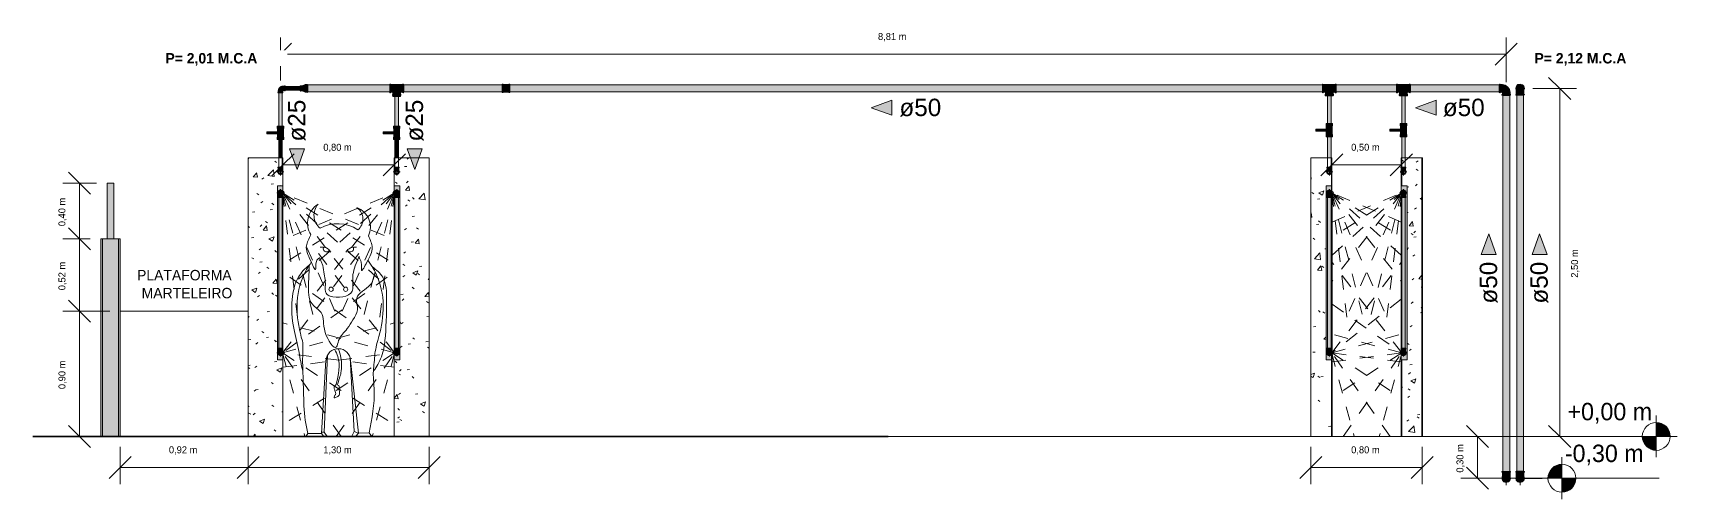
# Model space of a CAD drawing. Header units: metres. Extents: x 149 to 429, y -3 to 162.
# Drawn here: x 183.47 to 195.29, y -0.45 to 2.9 of the extents above; entities that cross this region are included whole.
import ezdxf

# ---------------------------------------------------------------- set-up
doc = ezdxf.new("R2010")
doc.units = ezdxf.units.M
doc.linetypes.add('Tracejada', pattern=[0.00635, 0.003175, -0.003175])
doc.layers.add('1053_ARQ_BASE_MATADOURO_2_dwg', color=7, linetype='Continuous', lineweight=5, true_color=0x767676)
for name, color, linetype, lineweight in [('A-ANNO-DIMS', 7, 'Continuous', 5), ('A-ANNO-DIMS-50', 7, 'Continuous', 5), ('A-DETL', 7, 'Continuous', 5), ('A-DETL-GENF', 7, 'Continuous', 5), ('A-PISO', 7, 'Continuous', 5), ('A-WALL', 7, 'Continuous', 9), ('G-ANNO-DIMS', 7, 'Continuous', 5), ('G-ANNO-TEXT', 7, 'Continuous', 5), ('P-PIPE', 7, 'Continuous', 5), ('P-PIPE-CNTR', 7, 'Continuous', 5), ('P-PIPE-IDEN', 7, 'Continuous', 5)]:
    doc.layers.add(name, color=color, linetype=linetype, lineweight=lineweight)
doc.styles.add('Arial_25', font='arial.ttf', dxfattribs={"height": 0.125})
doc.styles.add('Century Gothic', font='GOTHIC.TTF', dxfattribs={"height": 0.125})
doc.styles.add('Century Gothic_1', font='GOTHIC.TTF', dxfattribs={"height": 0.075})
doc.styles.add('Century Gothic_2', font='GOTHIC.TTF', dxfattribs={"height": 0.05})
doc.styles.add('Century Gothic_B', font='GOTHICB.TTF', dxfattribs={"height": 0.075})
doc.dimstyles.new('Setores_1_mm', dxfattribs={"dimscale": 0.3048, "dimtxt": 0.052208, "dimasz": 0.520833, "dimexe": 0.393701, "dimexo": 0.246063, "dimgap": 0.287073, "dimtad": 1, "dimrnd": 0.01, "dimzin": 0, "dimdsep": 46, "dimtxsty": 'Century Gothic_2', "dimblk1": 'OBLIQUE', "dimblk2": 'OBLIQUE', "dimsah": 1, "dimcen": 0.09, "dimazin": 0, "dimtfac": 1, "dimtdec": 4, "dimtix": 1, "dimtmove": 0, "dimatfit": 3, "dimfxl": 1, "dimtvp": 1, "dimtolj": 1, "dimtzin": 0, "dimarcsym": 2})
doc.dimstyles.new('Setores_1_mm_3', dxfattribs={"dimscale": 0.3048, "dimtxt": 0.052208, "dimasz": 0.520833, "dimexe": 0.393701, "dimexo": 0.246063, "dimgap": 0.287073, "dimtad": 1, "dimrnd": 0.01, "dimzin": 0, "dimdsep": 46, "dimtxsty": 'Century Gothic_2', "dimblk1": 'OBLIQUE', "dimblk2": 'OBLIQUE', "dimsah": 1, "dimcen": 0.09, "dimazin": 0, "dimtfac": 1, "dimtdec": 4, "dimtix": 1, "dimtmove": 2, "dimatfit": 3, "dimfxl": 1, "dimtvp": 1, "dimtolj": 1, "dimtzin": 0, "dimarcsym": 2})
pattern_1 = [(50, (189.50036, 1.1), (0.364365, -0.031877), [0.0381, -0.4191]), (355, (189.50036, 1.1), (-0.070485, 0.382117), [0.03048, -0.33528]), (100.451, (189.53036, 1.097), (0.293886, 0.35023), [0.03238, -0.35618]), (46.184, (189.50036, 1.202), (0.54216, -0.084084), [0.05715, -0.62865]), (96.636, (189.54536, 1.195), (0.474805, 0.494854), [0.04857, -0.53427]), (351.184, (189.50036, 1.202), (0.47481, 0.494846), [0.04572, -0.50292]), (21, (189.55036, 1.176), (0.303226, -0.204528), [0.0381, -0.4191]), (326, (189.55036, 1.176), (0.123607, 0.36838), [0.03048, -0.33528]), (71.451, (189.57636, 1.159), (0.426833, 0.16384), [0.03238, -0.35618]), (37.5, (189.50036, 1.1), (0.0061807, 0.1691082), [0.01676, -0.31445, 0.01676, -0.3236, -0.33655]), (37.5, (189.50036, 1.1), (0.0061807, 0.1691082), [-0.67158, 0.01676, -0.31979]), (7.5, (189.50036, 1.1), (0.1336414, 0.200358), [0.01676, -0.17729, 0.01676, -0.30683, -0.12827]), (7.5, (189.50036, 1.1), (0.1336414, 0.200358), [-0.51765, 0.01676, -0.11151]), (327.5, (189.38636, 1.1), (0.2711816, -0.0114606), [0.01676, -0.11024, 0.01676, -0.37948, -0.52578]), (327.5, (189.38636, 1.1), (0.2711816, -0.0114606), [-0.52324, 0.01676, -0.50902]), (317.5, (189.33636, 1.1), (0.296258, 0.050851), [0.01676, -0.14834, 0.01676, -0.24638, -0.37338]), (317.5, (189.33636, 1.1), (0.296258, 0.050851), [-0.42824, 0.01676, -0.35662])]

msp = doc.modelspace()

# ---------------------------------------------------------------- texts
at = {"layer": 'G-ANNO-DIMS', "char_height": 0.125, "attachment_point": 1, "line_spacing_factor": 0.984502, "style": 'Century Gothic'}
for s, insert, width in [('+0,00 m', (194.506, 0.241), 0.77055), ('-0,30 m', (194.487, -0.059), 0.7126)]:
    msp.add_mtext(s, dxfattribs=dict(at, insert=insert, width=width))
at = {"layer": 'G-ANNO-TEXT', "color": 1, "true_color": 0xff0000, "insert": (194.269, 2.754), "char_height": 0.075, "width": 0.85781, "attachment_point": 1, "style": 'Century Gothic_B', "bg_fill": 3, "box_fill_scale": 1.25, "bg_fill_color": 256, "bg_fill_true_color": 13158600, "bg_fill_transparency": 0}
msp.add_mtext('P= 2,12 M.C.A', dxfattribs=at)
at = {"layer": 'G-ANNO-TEXT', "char_height": 0.075, "attachment_point": 1, "style": 'Century Gothic_1'}
for s, insert, width in [('PLATAFORMA', (184.222, 1.196), 0.83376), ('MARTELEIRO', (184.255, 1.067), 0.75359)]:
    msp.add_mtext(s, dxfattribs=dict(at, insert=insert, width=width))
at = {"layer": 'P-PIPE-IDEN', "char_height": 0.125, "width": 0.36076, "attachment_point": 1, "rotation": 90, "style": 'Arial_25'}
for s, insert in [('ø25', (185.307, 2.118)), ('ø25', (186.153, 2.118)), ('ø50', (193.875, 0.954)), ('ø50', (194.239, 0.954))]:
    msp.add_mtext(s, dxfattribs=dict(at, insert=insert))
at = {"layer": 'P-PIPE-IDEN', "char_height": 0.125, "width": 0.36076, "attachment_point": 1, "style": 'Arial_25'}
for insert in [(189.703, 2.426), (193.61, 2.426)]:
    msp.add_mtext('ø50', dxfattribs=dict(at, insert=insert))

# ---------------------------------------------------------------- blocks, each defined once
blk = doc.blocks.new('1053_ARQ_BASE_MATADOURO_2_dwg_vaca 01-4004396-GG')
at = {"layer": 'A-PISO'}
for points, knots in [([(-109.264, 0), (-109.264, 0), (-109.264, 0), (-109.264, 0), (-109.262, 0), (-109.26, 0), (-109.259, 0), (-109.259, 0), (-109.259, 0), (-109.263, 0), (-109.267, 0), (-109.299, 0), (-109.318, 0), (-109.328, 0), (-109.329, 0), (-109.322, 0), (-109.31, 0), (-109.293, 0), (-109.272, 0), (-109.249, 0), (-109.224, 0), (-109.199, 0), (-109.175, 0), (-109.152, 0), (-109.132, 0), (-109.115, 0), (-109.106, 0), (-109.088, 0), (-109.071, 0), (-109.051, 0), (-109.03, 0), (-109.008, 0), (-108.986, 0), (-108.964, 0), (-108.943, 0), (-108.923, 0), (-108.905, 0), (-108.889, 0), (-108.877, 0), (-108.868, 0), (-108.864, 0), (-108.862, 0), (-108.874, 0), (-108.871, 0), (-108.871, 0), (-108.871, 0), (-108.871, 0), (-108.87, 0), (-108.87, 0), (-108.87, 0), (-108.87, 0), (-108.87, 0), (-108.87, 0), (-108.869, 0), (-108.869, 0), (-108.869, 0), (-108.869, 0), (-108.869, 0), (-108.868, 0), (-108.87, 0), (-108.871, 0), (-108.873, 0), (-108.874, 0), (-108.876, 0), (-108.877, 0), (-108.879, 0), (-108.88, 0), (-108.881, 0), (-108.883, 0), (-108.884, 0), (-108.885, 0), (-108.886, 0), (-108.887, 0), (-108.888, 0), (-108.89, 0), (-108.9, 0), (-108.91, 0), (-108.92, 0), (-108.928, 0), (-108.936, 0), (-108.943, 0), (-108.95, 0), (-108.956, 0), (-108.962, 0), (-108.968, 0), (-108.974, 0), (-108.979, 0), (-108.986, 0), (-108.992, 0), (-108.999, 0), (-109.004, 0), (-109.007, 0)], [153.109698, 153.109698, 153.109698, 153.109698, 153.38276, 159.324951, 165.206112, 170.905507, 176.301934, 181.275101, 185.713665, 189.524315, 192.659277, 197.610556, 201.652049, 205.334377, 209.150391, 213.38102, 218.108536, 223.294609, 228.837903, 234.603597, 240.439471, 246.181526, 251.661182, 256.704511, 261.137922, 264.787854, 267.490267, 269.933446, 272.803908, 276.020085, 279.502149, 283.170536, 286.948477, 290.761684, 294.540649, 298.221009, 301.750242, 305.0899, 308.227508, 311.188065, 314.053462, 316.97027, 320.139173, 320.204735, 320.269609, 320.333796, 320.397452, 320.460006, 320.521884, 320.582796, 320.643299, 320.702265, 320.760953, 320.818661, 320.875653, 320.93152, 320.986666, 321.040685, 321.094555, 321.32761, 321.57651, 321.840011, 322.116781, 322.404609, 322.701839, 323.005548, 323.313624, 323.623042, 323.93137, 324.235522, 324.533395, 324.821676, 325.098016, 325.35933, 325.603501, 327.403895, 329.011521, 330.446488, 331.730594, 332.889113, 333.949585, 334.944614, 335.908935, 336.879368, 337.890404, 338.97373, 340.155869, 341.460701, 342.90747, 344.514983, 346.29896, 346.29896, 346.29896, 346.29896]), ([(-109.295, 0), (-109.299, 0), (-109.304, 0), (-109.31, 0), (-109.311, 0), (-109.306, 0), (-109.299, 0), (-109.289, 0), (-109.277, 0), (-109.263, 0), (-109.247, 0), (-109.231, 0), (-109.213, 0), (-109.195, 0), (-109.178, 0), (-109.161, 0), (-109.145, 0), (-109.131, 0), (-109.118, 0), (-109.108, 0), (-109.1, 0), (-109.093, 0), (-109.089, 0), (-109.085, 0), (-109.083, 0), (-109.082, 0), (-109.081, 0), (-109.081, 0), (-109.081, 0), (-109.081, 0), (-109.082, 0), (-109.081, 0), (-109.081, 0), (-109.075, 0), (-109.108, 0), (-109.125, 0), (-109.142, 0), (-109.153, 0), (-109.161, 0), (-109.165, 0), (-109.167, 0), (-109.166, 0), (-109.164, 0), (-109.162, 0), (-109.16, 0), (-109.158, 0), (-109.158, 0), (-109.159, 0), (-109.165, 0), (-109.17, 0), (-109.201, 0), (-109.22, 0), (-109.237, 0), (-109.248, 0), (-109.256, 0), (-109.261, 0), (-109.264, 0), (-109.264, 0), (-109.264, 0)], [0, 0, 0, 0, 1.585425, 2.608335, 3.3574, 4.25078, 5.487381, 7.084078, 9.005147, 11.197432, 13.602947, 16.160908, 18.811297, 21.494697, 24.155045, 26.740924, 29.208613, 31.527494, 33.616308, 35.601505, 37.563902, 39.560757, 41.625922, 43.770183, 45.99, 48.268838, 50.584718, 52.908395, 55.208715, 57.452116, 59.605158, 61.633821, 63.50764, 65.200019, 70.057802, 74.158405, 77.638915, 80.644226, 83.322036, 85.808992, 88.216264, 90.618732, 93.059402, 95.556764, 98.119455, 100.757541, 103.494086, 106.370652, 109.455199, 112.838786, 117.357648, 121.754765, 126.294032, 131.122339, 136.286657, 141.765508, 147.494222, 152.821356, 152.821356, 152.821356, 152.821356]), ([(-109.23, 0), (-109.232, 0), (-109.234, 0), (-109.238, 0), (-109.243, 0), (-109.247, 0), (-109.251, 0), (-109.255, 0), (-109.26, 0), (-109.264, 0), (-109.268, 0), (-109.272, 0), (-109.277, 0), (-109.281, 0), (-109.284, 0), (-109.288, 0), (-109.292, 0), (-109.294, 0), (-109.295, 0)], [0, 0, 0, 0, 0.681699, 1.348752, 2.007594, 2.662266, 3.314791, 3.965974, 4.615299, 5.262091, 5.905103, 6.543799, 7.178618, 7.811458, 8.446418, 9.08996, 9.751303, 10.441987, 10.441987, 10.441987, 10.441987]), ([(-109.295, 0), (-109.292, 0), (-109.285, 0), (-109.275, 0), (-109.265, 0), (-109.256, 0), (-109.247, 0), (-109.238, 0), (-109.23, 0), (-109.222, 0), (-109.213, 0), (-109.205, 0), (-109.196, 0), (-109.187, 0), (-109.178, 0), (-109.167, 0), (-109.159, 0), (-109.145, 0), (-109.146, 0), (-109.146, 0), (-109.147, 0), (-109.147, 0), (-109.147, 0), (-109.147, 0), (-109.147, 0), (-109.147, 0), (-109.147, 0), (-109.148, 0), (-109.148, 0), (-109.148, 0), (-109.148, 0), (-109.148, 0), (-109.148, 0), (-109.149, 0), (-109.149, 0)], [0, 0, 0, 0, 1.757712, 3.400516, 4.941583, 6.393555, 7.771836, 9.091399, 10.370108, 11.626476, 12.88119, 14.154693, 15.468753, 16.844711, 18.302761, 19.862414, 21.542032, 23.359128, 23.412578, 23.467978, 23.524491, 23.582952, 23.642249, 23.702938, 23.764461, 23.827377, 23.890571, 23.954601, 24.019187, 24.084608, 24.150308, 24.216286, 24.282264, 24.349077, 24.349077, 24.349077, 24.349077]), ([(-109.162, 0), (-109.166, 0), (-109.172, 0), (-109.183, 0), (-109.192, 0), (-109.201, 0), (-109.21, 0), (-109.217, 0), (-109.224, 0), (-109.231, 0), (-109.237, 0), (-109.243, 0), (-109.249, 0), (-109.255, 0), (-109.26, 0), (-109.265, 0), (-109.27, 0), (-109.278, 0), (-109.279, 0), (-109.282, 0), (-109.282, 0), (-109.281, 0), (-109.279, 0), (-109.276, 0), (-109.272, 0), (-109.268, 0), (-109.263, 0), (-109.258, 0), (-109.253, 0), (-109.247, 0), (-109.242, 0), (-109.238, 0), (-109.234, 0), (-109.231, 0), (-109.23, 0)], [0, 0, 0, 0, 1.684438, 3.19977, 4.63424, 6.059038, 7.51783, 9.030629, 10.595681, 12.199434, 13.817114, 15.420977, 16.97928, 18.459737, 19.829206, 21.060746, 22.13479, 23.052804, 24.594357, 26.006663, 27.333346, 28.611742, 29.873249, 31.13784, 32.418123, 33.717719, 35.036238, 36.367116, 37.702431, 39.032681, 40.34936, 41.644344, 42.913532, 44.156814, 44.156814, 44.156814, 44.156814]), ([(-109.23, 0), (-109.229, 0), (-109.227, 0), (-109.223, 0), (-109.218, 0), (-109.213, 0), (-109.207, 0), (-109.202, 0), (-109.196, 0), (-109.19, 0), (-109.183, 0), (-109.177, 0), (-109.172, 0), (-109.166, 0), (-109.161, 0), (-109.156, 0), (-109.152, 0), (-109.15, 0), (-109.149, 0)], [0, 0, 0, 0, 0.51556, 1.133527, 1.841773, 2.626584, 3.474448, 4.37012, 5.299511, 6.247598, 7.199966, 8.140902, 9.055969, 9.929938, 10.748349, 11.495631, 12.157433, 12.718368, 12.718368, 12.718368, 12.718368]), ([(-109.227, 0), (-109.227, 0), (-109.226, 0), (-109.225, 0), (-109.225, 0), (-109.224, 0), (-109.224, 0), (-109.223, 0), (-109.222, 0), (-109.222, 0), (-109.221, 0), (-109.22, 0), (-109.219, 0), (-109.218, 0), (-109.217, 0), (-109.215, 0), (-109.213, 0), (-109.212, 0), (-109.211, 0)], [0, 0, 0, 0, 0.320999, 0.623708, 0.909366, 1.180107, 1.437108, 1.683067, 1.91939, 2.149639, 2.37527, 2.601157, 2.830598, 3.069151, 3.320754, 3.590967, 3.884542, 4.206549, 4.206549, 4.206549, 4.206549]), ([(-109.211, 0), (-109.214, 0), (-109.22, 0), (-109.218, 0), (-109.208, 0), (-109.192, 0), (-109.171, 0), (-109.146, 0), (-109.117, 0), (-109.086, 0), (-109.053, 0), (-109.019, 0), (-108.985, 0), (-108.952, 0), (-108.921, 0), (-108.893, 0), (-108.869, 0), (-108.84, 0), (-108.835, 0), (-108.826, 0), (-108.825, 0), (-108.829, 0), (-108.839, 0), (-108.852, 0), (-108.869, 0), (-108.889, 0), (-108.91, 0), (-108.932, 0), (-108.954, 0), (-108.976, 0), (-108.997, 0), (-109.018, 0), (-109.033, 0), (-109.054, 0), (-109.039, 0), (-109.028, 0), (-109.013, 0), (-108.997, 0), (-108.98, 0), (-108.961, 0), (-108.941, 0), (-108.92, 0), (-108.9, 0), (-108.879, 0), (-108.859, 0), (-108.84, 0), (-108.823, 0), (-108.806, 0), (-108.793, 0), (-108.773, 0), (-108.8, 0), (-108.8, 0), (-108.799, 0), (-108.79, 0), (-108.777, 0), (-108.761, 0), (-108.742, 0), (-108.722, 0), (-108.703, 0), (-108.685, 0), (-108.67, 0), (-108.659, 0), (-108.654, 0), (-108.657, 0), (-108.659, 0), (-108.693, 0), (-108.682, 0), (-108.679, 0), (-108.677, 0), (-108.675, 0), (-108.674, 0), (-108.673, 0), (-108.672, 0), (-108.672, 0), (-108.672, 0), (-108.673, 0), (-108.674, 0), (-108.676, 0), (-108.678, 0), (-108.68, 0), (-108.683, 0), (-108.685, 0), (-108.686, 0)], [0, 0, 0, 0, 3.85444, 7.45821, 11.142135, 15.110587, 19.440074, 24.124219, 29.105518, 34.299122, 39.604147, 44.913166, 50.11417, 55.098769, 59.76487, 64.027099, 67.832314, 71.192015, 77.180462, 82.114643, 86.234708, 89.80671, 93.100894, 96.341583, 99.672384, 103.154418, 106.789591, 110.543477, 114.367104, 118.209829, 122.035754, 125.834374, 129.640762, 133.546647, 136.128952, 138.594391, 141.092516, 143.710617, 146.48073, 149.397297, 152.432203, 155.547315, 158.70109, 161.857234, 164.991151, 168.09798, 171.201886, 174.36311, 177.68346, 181.29699, 188.48962, 195.228302, 201.778025, 208.32783, 214.989923, 221.809093, 228.785688, 235.893797, 243.100126, 250.378453, 257.726252, 265.178211, 272.818169, 280.788967, 289.289547, 298.564242, 299.727478, 300.858502, 301.960339, 303.038005, 304.095528, 305.138444, 306.171568, 307.2009, 308.231779, 309.270089, 310.321976, 311.392901, 312.488533, 313.614496, 314.775815, 315.977362, 315.977362, 315.977362, 315.977362]), ([(-109.211, 0), (-109.211, 0), (-109.21, 0), (-109.209, 0), (-109.207, 0), (-109.206, 0), (-109.205, 0), (-109.203, 0), (-109.202, 0), (-109.201, 0), (-109.199, 0), (-109.198, 0), (-109.197, 0), (-109.195, 0), (-109.194, 0), (-109.193, 0), (-109.191, 0), (-109.19, 0), (-109.19, 0)], [0, 0, 0, 0, 0.224409, 0.447638, 0.669882, 0.891339, 1.111614, 1.331299, 1.550197, 1.768701, 1.98622, 2.203346, 2.419882, 2.636417, 2.852165, 3.068307, 3.283858, 3.5, 3.5, 3.5, 3.5]), ([(-109.19, 0), (-109.19, 0), (-109.19, 0), (-109.19, 0), (-109.189, 0), (-109.189, 0), (-109.189, 0), (-109.189, 0), (-109.189, 0), (-109.189, 0), (-109.189, 0), (-109.189, 0), (-109.189, 0), (-109.19, 0), (-109.19, 0), (-109.191, 0), (-109.191, 0), (-109.192, 0), (-109.191, 0), (-109.191, 0), (-109.19, 0), (-109.19, 0), (-109.189, 0), (-109.188, 0), (-109.188, 0), (-109.187, 0), (-109.187, 0), (-109.186, 0), (-109.186, 0), (-109.185, 0), (-109.185, 0), (-109.184, 0), (-109.184, 0), (-109.183, 0), (-109.183, 0), (-109.183, 0), (-109.183, 0), (-109.183, 0), (-109.183, 0), (-109.183, 0), (-109.183, 0), (-109.183, 0), (-109.183, 0), (-109.183, 0), (-109.183, 0), (-109.183, 0), (-109.183, 0), (-109.183, 0), (-109.183, 0), (-109.183, 0), (-109.183, 0)], [0, 0, 0, 0, 0.174271, 0.328508, 0.465134, 0.587949, 0.699293, 0.803802, 0.904785, 1.006884, 1.11353, 1.230162, 1.359643, 1.506288, 1.672943, 1.863327, 2.080062, 2.326913, 2.419826, 2.511952, 2.602897, 2.693251, 2.782228, 2.870614, 2.958409, 3.045614, 3.131637, 3.217661, 3.302897, 3.38833, 3.472976, 3.557818, 3.642267, 3.726913, 3.822875, 3.919354, 4.015738, 4.112216, 4.208411, 4.304511, 4.400331, 4.496059, 4.590712, 4.685798, 4.780525, 4.874897, 4.968835, 5.062345, 5.155355, 5.248118, 5.248118, 5.248118, 5.248118]), ([(-109.186, 0), (-109.186, 0), (-109.187, 0), (-109.187, 0), (-109.187, 0), (-109.187, 0), (-109.187, 0), (-109.188, 0), (-109.188, 0), (-109.188, 0), (-109.188, 0), (-109.189, 0), (-109.189, 0), (-109.189, 0), (-109.189, 0), (-109.19, 0), (-109.19, 0), (-109.19, 0), (-109.19, 0)], [0, 0, 0, 0, 0.092913, 0.185039, 0.275984, 0.366339, 0.455315, 0.543701, 0.631496, 0.718701, 0.804724, 0.890748, 0.975984, 1.061417, 1.146063, 1.230906, 1.315354, 1.4, 1.4, 1.4, 1.4]), ([(-109.19, 0), (-109.19, 0), (-109.189, 0), (-109.188, 0), (-109.187, 0), (-109.186, 0), (-109.185, 0), (-109.184, 0), (-109.183, 0), (-109.182, 0), (-109.181, 0), (-109.18, 0), (-109.179, 0), (-109.178, 0), (-109.177, 0), (-109.177, 0), (-109.176, 0), (-109.175, 0), (-109.175, 0)], [0, 0, 0, 0, 0.25229, 0.50458, 0.756869, 1.009467, 1.261756, 1.514046, 1.766336, 2.019437, 2.271727, 2.524017, 2.776307, 3.028904, 3.281194, 3.533483, 3.785773, 4.038875, 4.038875, 4.038875, 4.038875]), ([(-109.183, 0), (-109.183, 0), (-109.183, 0), (-109.183, 0), (-109.183, 0), (-109.184, 0), (-109.184, 0), (-109.184, 0), (-109.184, 0), (-109.184, 0), (-109.185, 0), (-109.185, 0), (-109.185, 0), (-109.185, 0), (-109.186, 0), (-109.186, 0), (-109.186, 0), (-109.186, 0), (-109.186, 0)], [0, 0, 0, 0, 0.092913, 0.185039, 0.275984, 0.366339, 0.455315, 0.543701, 0.631496, 0.718701, 0.804724, 0.890748, 0.975984, 1.061417, 1.146063, 1.230906, 1.315354, 1.4, 1.4, 1.4, 1.4]), ([(-109.186, 0), (-109.186, 0), (-109.185, 0), (-109.185, 0), (-109.184, 0), (-109.183, 0), (-109.182, 0), (-109.182, 0), (-109.181, 0), (-109.18, 0), (-109.179, 0), (-109.179, 0), (-109.178, 0), (-109.177, 0), (-109.176, 0), (-109.176, 0), (-109.175, 0), (-109.174, 0), (-109.174, 0)], [0, 0, 0, 0, 0.125689, 0.250664, 0.37504, 0.498849, 0.622201, 0.74499, 0.867905, 0.990399, 1.112893, 1.235808, 1.358597, 1.481949, 1.605758, 1.730134, 1.855109, 1.980798, 1.980798, 1.980798, 1.980798]), ([(-109.183, 0), (-109.182, 0), (-109.182, 0), (-109.181, 0), (-109.181, 0), (-109.18, 0), (-109.18, 0), (-109.179, 0), (-109.179, 0), (-109.178, 0), (-109.178, 0), (-109.177, 0), (-109.177, 0), (-109.176, 0), (-109.176, 0), (-109.175, 0), (-109.175, 0), (-109.174, 0), (-109.174, 0)], [0, 0, 0, 0, 0.092913, 0.185039, 0.275984, 0.366339, 0.455315, 0.543701, 0.631496, 0.718701, 0.804724, 0.890748, 0.975984, 1.061417, 1.146063, 1.230906, 1.315354, 1.4, 1.4, 1.4, 1.4]), ([(-109.174, 0), (-109.174, 0), (-109.173, 0), (-109.173, 0), (-109.172, 0), (-109.172, 0), (-109.172, 0), (-109.171, 0), (-109.171, 0), (-109.17, 0), (-109.17, 0), (-109.169, 0), (-109.169, 0), (-109.168, 0), (-109.168, 0), (-109.167, 0), (-109.167, 0), (-109.166, 0), (-109.165, 0), (-109.164, 0), (-109.163, 0), (-109.162, 0), (-109.161, 0), (-109.16, 0), (-109.158, 0), (-109.157, 0), (-109.156, 0), (-109.155, 0), (-109.154, 0), (-109.153, 0), (-109.152, 0), (-109.151, 0), (-109.149, 0), (-109.148, 0), (-109.147, 0), (-109.146, 0), (-109.145, 0), (-109.145, 0), (-109.144, 0), (-109.143, 0), (-109.142, 0), (-109.141, 0), (-109.14, 0), (-109.139, 0), (-109.138, 0), (-109.137, 0), (-109.136, 0), (-109.135, 0), (-109.134, 0), (-109.134, 0), (-109.133, 0)], [0, 0, 0, 0, 0.096195, 0.191922, 0.287281, 0.382187, 0.476647, 0.570758, 0.664523, 0.757586, 0.850761, 0.943854, 1.036699, 1.129462, 1.221983, 1.314504, 1.406864, 1.498846, 1.677604, 1.856753, 2.035532, 2.214289, 2.392567, 2.570822, 2.74858, 2.926142, 3.102672, 3.27886, 3.454367, 3.629563, 3.803555, 3.976882, 4.149414, 4.321065, 4.497678, 4.67371, 4.849463, 5.024743, 5.199994, 5.374946, 5.550112, 5.725323, 5.900636, 6.076463, 6.252595, 6.429339, 6.606741, 6.784929, 6.963796, 7.143451, 7.143451, 7.143451, 7.143451]), ([(-109.148, 0), (-109.149, 0), (-109.151, 0), (-109.154, 0), (-109.156, 0), (-109.158, 0), (-109.16, 0), (-109.162, 0), (-109.163, 0), (-109.164, 0), (-109.165, 0), (-109.165, 0), (-109.165, 0), (-109.165, 0), (-109.165, 0), (-109.164, 0), (-109.163, 0), (-109.162, 0), (-109.162, 0)], [0, 0, 0, 0, 1.084469, 2.110494, 3.086976, 4.021507, 4.923508, 5.801296, 6.66455, 7.52329, 8.38826, 9.269071, 10.176931, 11.121721, 12.114769, 13.165136, 14.283629, 15.479104, 15.479104, 15.479104, 15.479104]), ([(-109.162, 0), (-109.161, 0), (-109.159, 0), (-109.157, 0), (-109.155, 0), (-109.153, 0), (-109.151, 0), (-109.15, 0), (-109.148, 0), (-109.147, 0), (-109.146, 0), (-109.144, 0), (-109.143, 0), (-109.142, 0), (-109.141, 0), (-109.14, 0), (-109.139, 0), (-109.137, 0), (-109.138, 0), (-109.139, 0), (-109.139, 0), (-109.14, 0), (-109.141, 0), (-109.142, 0), (-109.142, 0), (-109.143, 0), (-109.144, 0), (-109.144, 0), (-109.145, 0), (-109.146, 0), (-109.146, 0), (-109.147, 0), (-109.148, 0), (-109.148, 0), (-109.149, 0)], [0, 0, 0, 0, 0.431324, 0.847604, 1.255008, 1.657764, 2.060598, 2.465323, 2.874088, 3.287086, 3.705814, 4.128405, 4.554864, 4.983598, 5.41423, 5.844531, 6.274149, 6.701114, 6.963909, 7.226114, 7.488909, 7.751114, 8.013909, 8.276114, 8.538909, 8.801114, 9.063909, 9.326114, 9.588909, 9.851114, 10.113909, 10.376114, 10.638909, 10.901114, 10.901114, 10.901114, 10.901114]), ([(-108.989, 0), (-108.989, 0), (-108.99, 0), (-108.991, 0), (-108.994, 0), (-108.996, 0), (-108.999, 0), (-109.002, 0), (-109.005, 0), (-109.008, 0), (-109.01, 0), (-109.013, 0), (-109.015, 0), (-109.016, 0), (-109.017, 0), (-109.017, 0), (-109.017, 0), (-109.012, 0), (-109.027, 0), (-109.037, 0), (-109.051, 0), (-109.065, 0), (-109.08, 0), (-109.094, 0), (-109.108, 0), (-109.12, 0), (-109.132, 0), (-109.142, 0), (-109.15, 0), (-109.155, 0), (-109.158, 0), (-109.159, 0), (-109.156, 0), (-109.151, 0), (-109.148, 0)], [0, 0, 0, 0, 0.64544, 1.307387, 1.990761, 2.696975, 3.420787, 4.156986, 4.897762, 5.635928, 6.363504, 7.076466, 7.771946, 8.452624, 9.125831, 9.808063, 10.521799, 11.296411, 14.355833, 17.023977, 19.406612, 21.610218, 23.731164, 25.846993, 28.011187, 30.256412, 32.599922, 35.050178, 37.614258, 40.300775, 43.126508, 46.115387, 49.304125, 52.738947, 52.738947, 52.738947, 52.738947]), ([(-109.148, 0), (-109.148, 0), (-109.147, 0), (-109.147, 0), (-109.146, 0), (-109.145, 0), (-109.144, 0), (-109.143, 0), (-109.143, 0), (-109.142, 0), (-109.141, 0), (-109.14, 0), (-109.14, 0), (-109.139, 0), (-109.138, 0), (-109.137, 0), (-109.136, 0), (-109.135, 0), (-109.135, 0), (-109.134, 0), (-109.133, 0), (-109.132, 0), (-109.131, 0), (-109.131, 0), (-109.13, 0), (-109.129, 0), (-109.128, 0), (-109.127, 0), (-109.127, 0), (-109.126, 0), (-109.125, 0), (-109.124, 0), (-109.123, 0), (-109.123, 0), (-109.122, 0)], [0, 0, 0, 0, 0.118959, 0.237805, 0.357099, 0.476492, 0.595906, 0.715302, 0.834545, 0.953419, 1.072186, 1.190266, 1.308134, 1.425147, 1.541696, 1.657242, 1.772068, 1.885701, 2.140563, 2.396866, 2.653852, 2.91188, 3.17046, 3.43011, 3.690119, 3.95101, 4.212097, 4.473907, 4.736079, 4.9986, 5.261317, 5.524398, 5.787283, 6.050729, 6.050729, 6.050729, 6.050729]), ([(-109.134, 0), (-109.134, 0), (-109.134, 0), (-109.134, 0), (-109.134, 0), (-109.134, 0), (-109.134, 0), (-109.134, 0), (-109.133, 0), (-109.133, 0), (-109.133, 0), (-109.133, 0), (-109.133, 0), (-109.133, 0), (-109.133, 0), (-109.133, 0), (-109.133, 0), (-109.133, 0), (-109.133, 0)], [0, 0, 0, 0, 0.103969, 0.207234, 0.309357, 0.411045, 0.511238, 0.610816, 0.709598, 0.807765, 0.904342, 1.000829, 1.096259, 1.191513, 1.285628, 1.379494, 1.472503, 1.565446, 1.565446, 1.565446, 1.565446]), ([(-109.133, 0), (-109.133, 0), (-109.133, 0), (-109.132, 0), (-109.132, 0), (-109.131, 0), (-109.13, 0), (-109.13, 0), (-109.129, 0), (-109.129, 0), (-109.128, 0), (-109.128, 0), (-109.127, 0), (-109.127, 0), (-109.126, 0), (-109.126, 0), (-109.125, 0), (-109.124, 0), (-109.126, 0), (-109.125, 0), (-109.124, 0), (-109.123, 0), (-109.121, 0), (-109.119, 0), (-109.117, 0), (-109.114, 0), (-109.112, 0), (-109.109, 0), (-109.106, 0), (-109.103, 0), (-109.099, 0), (-109.096, 0), (-109.093, 0), (-109.091, 0), (-109.09, 0)], [0, 0, 0, 0, 0.092913, 0.185039, 0.275984, 0.366339, 0.455315, 0.543701, 0.631496, 0.718701, 0.804724, 0.890748, 0.975984, 1.061417, 1.146063, 1.230906, 1.315354, 1.4, 1.927134, 2.420545, 2.894209, 3.361026, 3.830021, 4.308508, 4.799361, 5.304014, 5.820761, 6.347557, 6.880563, 7.416024, 7.948191, 8.472121, 8.981975, 9.472329, 9.472329, 9.472329, 9.472329]), ([(-109.05, 0), (-109.051, 0), (-109.054, 0), (-109.057, 0), (-109.059, 0), (-109.061, 0), (-109.063, 0), (-109.065, 0), (-109.066, 0), (-109.068, 0), (-109.07, 0), (-109.072, 0), (-109.076, 0), (-109.08, 0), (-109.084, 0), (-109.091, 0), (-109.096, 0), (-109.109, 0), (-109.108, 0), (-109.107, 0), (-109.107, 0), (-109.107, 0), (-109.107, 0), (-109.107, 0), (-109.107, 0), (-109.107, 0), (-109.107, 0), (-109.107, 0), (-109.107, 0), (-109.106, 0), (-109.106, 0), (-109.106, 0), (-109.106, 0), (-109.106, 0), (-109.106, 0)], [0, 0, 0, 0, 1.70126, 3.668951, 5.874799, 8.280454, 10.84203, 13.514299, 16.24988, 19.002161, 21.724056, 24.372483, 26.905297, 29.287236, 31.490543, 33.504249, 35.341505, 37.057825, 37.138284, 37.218742, 37.299086, 37.379544, 37.459661, 37.539665, 37.619332, 37.699375, 37.778267, 37.85705, 37.935398, 38.013319, 38.090711, 38.167585, 38.243848, 38.320322, 38.320322, 38.320322, 38.320322]), ([(-109.086, 0), (-109.086, 0), (-109.086, 0), (-109.086, 0), (-109.087, 0), (-109.087, 0), (-109.087, 0), (-109.087, 0), (-109.088, 0), (-109.088, 0), (-109.088, 0), (-109.088, 0), (-109.089, 0), (-109.089, 0), (-109.089, 0), (-109.09, 0), (-109.09, 0), (-109.09, 0), (-109.09, 0)], [0, 0, 0, 0, 0.0383858, 0.0773622, 0.1175197, 0.1586614, 0.2007874, 0.2437008, 0.2874016, 0.3312992, 0.376378, 0.4216535, 0.4675197, 0.5135827, 0.5602362, 0.6066929, 0.6533465, 0.7, 0.7, 0.7, 0.7]), ([(-109.09, 0), (-109.09, 0), (-109.09, 0), (-109.09, 0), (-109.09, 0), (-109.09, 0), (-109.089, 0), (-109.089, 0), (-109.089, 0), (-109.089, 0), (-109.089, 0), (-109.089, 0), (-109.089, 0), (-109.088, 0), (-109.088, 0), (-109.088, 0), (-109.088, 0), (-109.088, 0), (-109.086, 0), (-109.085, 0), (-109.084, 0), (-109.083, 0), (-109.082, 0), (-109.081, 0), (-109.081, 0), (-109.08, 0), (-109.08, 0), (-109.079, 0), (-109.079, 0), (-109.078, 0), (-109.078, 0), (-109.078, 0), (-109.078, 0), (-109.077, 0), (-109.077, 0)], [0, 0, 0, 0, 0.093661, 0.187323, 0.280984, 0.375001, 0.468662, 0.562324, 0.655985, 0.750002, 0.843663, 0.937325, 1.030986, 1.125003, 1.218664, 1.312326, 1.405987, 1.500004, 1.72879, 1.92955, 2.104441, 2.255937, 2.386231, 2.498229, 2.594604, 2.6789, 2.755019, 2.827096, 2.899769, 2.977116, 3.062647, 3.158486, 3.267362, 3.390394, 3.390394, 3.390394, 3.390394]), ([(-109.09, 0), (-109.09, 0), (-109.09, 0), (-109.09, 0), (-109.089, 0), (-109.089, 0), (-109.089, 0), (-109.088, 0), (-109.088, 0), (-109.088, 0), (-109.088, 0), (-109.087, 0), (-109.087, 0), (-109.087, 0), (-109.087, 0), (-109.086, 0), (-109.086, 0), (-109.086, 0), (-109.086, 0)], [0, 0, 0, 0, 0.0466535, 0.0933071, 0.1397638, 0.1864173, 0.2324803, 0.2783465, 0.323622, 0.3687008, 0.4125984, 0.4562992, 0.4992126, 0.5413386, 0.5824803, 0.6226378, 0.6616142, 0.7, 0.7, 0.7, 0.7]), ([(-109.083, 0), (-109.083, 0), (-109.083, 0), (-109.084, 0), (-109.084, 0), (-109.085, 0), (-109.085, 0), (-109.085, 0), (-109.086, 0), (-109.086, 0), (-109.086, 0), (-109.086, 0), (-109.087, 0), (-109.087, 0), (-109.088, 0), (-109.088, 0), (-109.089, 0), (-109.09, 0), (-109.09, 0)], [0, 0, 0, 0, 0.254626, 0.497044, 0.730337, 0.9584, 1.183444, 1.409317, 1.637841, 1.872299, 2.114031, 2.366606, 2.63219, 2.914112, 3.214634, 3.537884, 3.886529, 4.264753, 4.264753, 4.264753, 4.264753]), ([(-109.085, 0), (-109.085, 0), (-109.085, 0), (-109.085, 0), (-109.085, 0), (-109.085, 0), (-109.085, 0), (-109.085, 0), (-109.086, 0), (-109.086, 0), (-109.086, 0)], [0.15, 0.15, 0.15, 0.15, 0.1523622, 0.1594488, 0.1712598, 0.1875984, 0.2088583, 0.2344488, 0.2651575, 0.3, 0.3, 0.3, 0.3]), ([(-109.086, 0), (-109.086, 0), (-109.086, 0), (-109.085, 0), (-109.085, 0), (-109.085, 0), (-109.085, 0), (-109.085, 0), (-109.085, 0), (-109.085, 0), (-109.085, 0)], [0, 0, 0, 0, 0.0348425, 0.0655512, 0.0911417, 0.1124016, 0.1287402, 0.1405512, 0.1476378, 0.15, 0.15, 0.15, 0.15]), ([(-109.077, 0), (-109.076, 0), (-109.073, 0), (-109.069, 0), (-109.065, 0), (-109.06, 0), (-109.056, 0), (-109.051, 0), (-109.046, 0), (-109.041, 0), (-109.037, 0), (-109.032, 0), (-109.027, 0), (-109.023, 0), (-109.019, 0), (-109.014, 0), (-109.01, 0), (-109.008, 0), (-109.007, 0)], [0, 0, 0, 0, 1.067427, 2.120128, 3.160849, 4.192395, 5.215819, 6.233203, 7.244695, 8.251417, 9.252917, 10.250701, 11.244389, 12.235368, 13.224026, 14.213133, 15.204476, 16.201626, 16.201626, 16.201626, 16.201626]), ([(-109.074, 0), (-109.071, 0), (-109.066, 0), (-109.06, 0), (-109.053, 0), (-109.048, 0), (-109.042, 0), (-109.036, 0), (-109.031, 0), (-109.026, 0), (-109.02, 0), (-109.014, 0), (-109.009, 0), (-109.002, 0), (-108.996, 0), (-108.989, 0), (-108.981, 0), (-108.976, 0), (-108.974, 0)], [0, 0, 0, 0, 1.28504, 2.483953, 3.605323, 4.65845, 5.652132, 6.596464, 7.502213, 8.381141, 9.246787, 10.114041, 10.998945, 11.918453, 12.890063, 13.930726, 15.057133, 16.285533, 16.285533, 16.285533, 16.285533]), ([(-109.016, 0), (-109.015, 0), (-109.014, 0), (-109.011, 0), (-109.009, 0), (-109.007, 0), (-109.005, 0), (-109.002, 0), (-109, 0), (-108.999, 0), (-108.997, 0), (-108.996, 0), (-108.995, 0), (-108.995, 0), (-108.995, 0), (-108.996, 0), (-108.998, 0), (-109, 0), (-109, 0)], [0, 0, 0, 0, 1.04852, 2.210037, 3.46794, 4.803625, 6.201135, 7.642395, 9.110972, 10.589984, 12.06465, 13.518665, 14.938329, 16.31032, 17.624536, 18.872019, 20.049142, 21.157524, 21.157524, 21.157524, 21.157524]), ([(-109.015, 0), (-109.014, 0), (-109.014, 0), (-109.014, 0), (-109.013, 0), (-109.013, 0), (-109.012, 0), (-109.012, 0), (-109.011, 0), (-109.011, 0), (-109.01, 0), (-109.01, 0), (-109.009, 0), (-109.009, 0), (-109.008, 0), (-109.008, 0), (-109.007, 0), (-109.007, 0), (-109.007, 0)], [0, 0, 0, 0, 0.096479, 0.192958, 0.289341, 0.38582, 0.482015, 0.578115, 0.673935, 0.769142, 0.864319, 0.959405, 1.054131, 1.148504, 1.242442, 1.335952, 1.428962, 1.521188, 1.521188, 1.521188, 1.521188]), ([(-109.007, 0), (-109.007, 0), (-109.006, 0), (-109.005, 0), (-109.004, 0), (-109.002, 0), (-109.001, 0), (-109, 0), (-108.999, 0), (-108.998, 0), (-108.997, 0), (-108.996, 0), (-108.994, 0), (-108.993, 0), (-108.992, 0), (-108.991, 0), (-108.99, 0), (-108.989, 0), (-108.989, 0)], [0, 0, 0, 0, 0.179685, 0.359745, 0.540481, 0.722168, 0.904554, 1.087336, 1.270391, 1.454273, 1.638577, 1.823012, 2.007724, 2.192852, 2.3784, 2.563806, 2.749213, 2.934898, 2.934898, 2.934898, 2.934898]), ([(-108.965, 0), (-108.965, 0), (-108.965, 0), (-108.965, 0), (-108.965, 0), (-108.965, 0), (-108.964, 0), (-108.964, 0), (-108.964, 0), (-108.964, 0), (-108.964, 0), (-108.964, 0), (-108.964, 0), (-108.963, 0), (-108.963, 0), (-108.963, 0), (-108.963, 0), (-108.962, 0), (-108.972, 0), (-108.976, 0), (-108.983, 0), (-108.987, 0), (-108.99, 0), (-108.993, 0), (-108.995, 0), (-108.995, 0), (-108.995, 0), (-108.994, 0), (-108.992, 0), (-108.989, 0), (-108.984, 0), (-108.979, 0), (-108.973, 0), (-108.967, 0), (-108.964, 0)], [0, 0, 0, 0, 0.065978, 0.131956, 0.197656, 0.263634, 0.328777, 0.393641, 0.457671, 0.521422, 0.583502, 0.645305, 0.705993, 0.765568, 0.823752, 0.880543, 0.935664, 0.989949, 2.25863, 3.67339, 5.27566, 7.065622, 9.019739, 11.104792, 13.279964, 15.502578, 17.727471, 19.911719, 22.012287, 23.991074, 25.815812, 27.468686, 28.953999, 30.31861, 30.31861, 30.31861, 30.31861]), ([(-108.989, 0), (-108.986, 0), (-108.981, 0), (-108.973, 0), (-108.967, 0), (-108.961, 0), (-108.956, 0), (-108.951, 0), (-108.947, 0), (-108.943, 0), (-108.94, 0), (-108.936, 0), (-108.933, 0), (-108.929, 0), (-108.926, 0), (-108.922, 0), (-108.917, 0), (-108.914, 0), (-108.912, 0)], [0, 0, 0, 0, 1.367717, 2.577982, 3.651838, 4.610119, 5.475574, 6.270667, 7.02001, 7.748724, 8.484172, 9.251442, 10.076904, 10.984065, 11.996965, 13.136706, 14.425615, 15.884014, 15.884014, 15.884014, 15.884014]), ([(-108.912, 0), (-108.913, 0), (-108.914, 0), (-108.916, 0), (-108.918, 0), (-108.919, 0), (-108.92, 0), (-108.92, 0), (-108.92, 0), (-108.92, 0), (-108.919, 0), (-108.917, 0), (-108.916, 0), (-108.913, 0), (-108.91, 0), (-108.906, 0), (-108.902, 0), (-108.897, 0), (-108.894, 0), (-108.89, 0), (-108.887, 0), (-108.884, 0), (-108.881, 0), (-108.878, 0), (-108.875, 0), (-108.871, 0), (-108.868, 0), (-108.865, 0), (-108.862, 0), (-108.859, 0), (-108.856, 0), (-108.853, 0), (-108.85, 0), (-108.848, 0), (-108.847, 0)], [0, 0, 0, 0, 0.761623, 1.523981, 2.282766, 3.033963, 3.774845, 4.50217, 5.215671, 5.915384, 6.604505, 7.286732, 7.969291, 8.661305, 9.375488, 10.124315, 10.92275, 11.785168, 12.354172, 12.922926, 13.490757, 14.058342, 14.625217, 15.191851, 15.758273, 16.324274, 16.889566, 17.455041, 18.019808, 18.584759, 19.14921, 19.713848, 20.278485, 20.843122, 20.843122, 20.843122, 20.843122]), ([(-108.761, 0), (-108.761, 0), (-108.761, 0), (-108.761, 0), (-108.76, 0), (-108.76, 0), (-108.76, 0), (-108.76, 0), (-108.759, 0), (-108.759, 0), (-108.759, 0), (-108.758, 0), (-108.758, 0), (-108.758, 0), (-108.758, 0), (-108.757, 0), (-108.757, 0), (-108.754, 0), (-108.764, 0), (-108.767, 0), (-108.774, 0), (-108.78, 0), (-108.787, 0), (-108.794, 0), (-108.801, 0), (-108.809, 0), (-108.818, 0), (-108.827, 0), (-108.837, 0), (-108.848, 0), (-108.86, 0), (-108.873, 0), (-108.886, 0), (-108.909, 0), (-108.91, 0), (-108.915, 0), (-108.911, 0), (-108.903, 0), (-108.89, 0), (-108.873, 0), (-108.854, 0), (-108.833, 0), (-108.811, 0), (-108.788, 0), (-108.766, 0), (-108.745, 0), (-108.725, 0), (-108.708, 0), (-108.695, 0), (-108.689, 0), (-108.686, 0)], [0, 0, 0, 0, 0.081282, 0.16174, 0.242198, 0.322542, 0.402773, 0.482664, 0.562331, 0.641664, 0.721376, 0.800049, 0.878398, 0.956212, 1.033709, 1.11048, 1.186845, 1.262511, 3.459399, 5.451741, 7.269292, 8.942722, 10.505927, 11.993526, 13.441615, 14.885283, 16.356977, 17.886021, 19.49776, 21.214534, 23.055668, 25.038409, 27.179327, 29.49396, 34.171086, 38.479798, 42.64222, 46.82618, 51.134146, 55.60616, 60.237246, 64.989932, 69.808141, 74.622215, 79.357847, 83.940228, 88.29937, 92.378999, 96.147764, 99.619024, 99.619024, 99.619024, 99.619024]), ([(-108.912, 0), (-108.909, 0), (-108.902, 0), (-108.893, 0), (-108.886, 0), (-108.881, 0), (-108.877, 0), (-108.874, 0), (-108.872, 0), (-108.871, 0), (-108.87, 0), (-108.87, 0), (-108.87, 0), (-108.87, 0), (-108.869, 0), (-108.868, 0), (-108.865, 0), (-108.863, 0), (-108.854, 0), (-108.848, 0), (-108.843, 0), (-108.84, 0), (-108.838, 0), (-108.837, 0), (-108.836, 0), (-108.836, 0), (-108.837, 0), (-108.837, 0), (-108.838, 0), (-108.839, 0), (-108.839, 0), (-108.839, 0), (-108.839, 0), (-108.838, 0), (-108.837, 0)], [0, 0, 0, 0, 1.775413, 3.288445, 4.587344, 5.724799, 6.752982, 7.722491, 8.673726, 9.635706, 10.624236, 11.64886, 12.711968, 13.816632, 14.966406, 16.169917, 17.44177, 18.803344, 20.131112, 21.349841, 22.522077, 23.694357, 24.896192, 26.138822, 27.420878, 28.731335, 30.054661, 31.369123, 32.652833, 33.882607, 35.036153, 36.092973, 37.039083, 37.871416, 37.871416, 37.871416, 37.871416]), ([(-108.843, 0), (-108.843, 0), (-108.843, 0), (-108.843, 0), (-108.844, 0), (-108.844, 0), (-108.844, 0), (-108.844, 0), (-108.845, 0), (-108.845, 0), (-108.845, 0), (-108.845, 0), (-108.845, 0), (-108.846, 0), (-108.846, 0), (-108.846, 0), (-108.846, 0), (-108.846, 0), (-108.847, 0)], [0, 0, 0, 0, 0.093307, 0.185433, 0.276772, 0.366732, 0.456299, 0.544488, 0.632283, 0.718898, 0.805512, 0.891339, 0.976969, 1.062008, 1.147047, 1.231496, 1.315945, 1.4, 1.4, 1.4, 1.4]), ([(-108.847, 0), (-108.846, 0), (-108.846, 0), (-108.845, 0), (-108.845, 0), (-108.844, 0), (-108.844, 0), (-108.843, 0), (-108.843, 0), (-108.842, 0), (-108.842, 0), (-108.841, 0), (-108.841, 0), (-108.84, 0), (-108.84, 0), (-108.839, 0), (-108.839, 0), (-108.838, 0), (-108.838, 0)], [0, 0, 0, 0, 0.093307, 0.185433, 0.276772, 0.366732, 0.456299, 0.544488, 0.632283, 0.718898, 0.805512, 0.891339, 0.976969, 1.062008, 1.147047, 1.231496, 1.315945, 1.4, 1.4, 1.4, 1.4]), ([(-108.837, 0), (-108.837, 0), (-108.838, 0), (-108.838, 0), (-108.838, 0), (-108.839, 0), (-108.839, 0), (-108.839, 0), (-108.84, 0), (-108.84, 0), (-108.84, 0), (-108.841, 0), (-108.841, 0), (-108.841, 0), (-108.842, 0), (-108.842, 0), (-108.842, 0), (-108.843, 0), (-108.843, 0)], [0, 0, 0, 0, 0.131693, 0.262795, 0.393898, 0.525, 0.656693, 0.787795, 0.918898, 1.05, 1.181693, 1.312795, 1.443898, 1.575, 1.706693, 1.837795, 1.968898, 2.1, 2.1, 2.1, 2.1]), ([(-108.843, 0), (-108.843, 0), (-108.842, 0), (-108.842, 0), (-108.842, 0), (-108.842, 0), (-108.841, 0), (-108.841, 0), (-108.841, 0), (-108.84, 0), (-108.84, 0), (-108.84, 0), (-108.839, 0), (-108.839, 0), (-108.839, 0), (-108.839, 0), (-108.838, 0), (-108.838, 0), (-108.838, 0)], [0, 0, 0, 0, 0.131956, 0.262242, 0.391414, 0.518638, 0.645305, 0.770023, 0.894184, 1.016675, 1.139166, 1.260543, 1.381642, 1.501906, 1.62217, 1.741598, 1.861027, 1.979899, 1.979899, 1.979899, 1.979899]), ([(-108.838, 0), (-108.838, 0), (-108.837, 0), (-108.837, 0), (-108.836, 0), (-108.836, 0), (-108.835, 0), (-108.835, 0), (-108.834, 0), (-108.834, 0), (-108.833, 0), (-108.833, 0), (-108.832, 0), (-108.832, 0), (-108.831, 0), (-108.831, 0), (-108.83, 0), (-108.829, 0), (-108.826, 0), (-108.822, 0), (-108.818, 0), (-108.814, 0), (-108.809, 0), (-108.805, 0), (-108.801, 0), (-108.797, 0), (-108.794, 0), (-108.79, 0), (-108.787, 0), (-108.783, 0), (-108.78, 0), (-108.778, 0), (-108.775, 0), (-108.775, 0), (-108.773, 0), (-108.772, 0), (-108.771, 0), (-108.77, 0), (-108.77, 0), (-108.769, 0), (-108.768, 0), (-108.767, 0), (-108.767, 0), (-108.766, 0), (-108.765, 0), (-108.764, 0), (-108.764, 0), (-108.763, 0), (-108.762, 0), (-108.761, 0), (-108.761, 0)], [0, 0, 0, 0, 0.084449, 0.168898, 0.253346, 0.337795, 0.422244, 0.506693, 0.591142, 0.675, 0.759449, 0.843898, 0.928346, 1.012795, 1.097244, 1.181693, 1.266142, 1.35, 1.998232, 2.654458, 3.316048, 3.980008, 4.643964, 5.305637, 5.962165, 6.611979, 7.253498, 7.886327, 8.511404, 9.13091, 9.748092, 10.369108, 11.000693, 11.652914, 11.778498, 11.903473, 12.027869, 12.151662, 12.275169, 12.398091, 12.520868, 12.643359, 12.76585, 12.888627, 13.011549, 13.135056, 13.258848, 13.383244, 13.508219, 13.633804, 13.633804, 13.633804, 13.633804]), ([(-108.837, 0), (-108.836, 0), (-108.832, 0), (-108.828, 0), (-108.823, 0), (-108.818, 0), (-108.813, 0), (-108.809, 0), (-108.804, 0), (-108.8, 0), (-108.795, 0), (-108.79, 0), (-108.786, 0), (-108.781, 0), (-108.776, 0), (-108.772, 0), (-108.767, 0), (-108.762, 0), (-108.762, 0), (-108.761, 0), (-108.76, 0), (-108.76, 0), (-108.759, 0), (-108.759, 0), (-108.759, 0), (-108.759, 0), (-108.759, 0), (-108.759, 0), (-108.759, 0), (-108.759, 0), (-108.76, 0), (-108.76, 0), (-108.761, 0), (-108.761, 0), (-108.761, 0)], [0, 0, 0, 0, 0.7703, 1.542314, 2.316129, 3.091483, 3.867802, 4.644358, 5.420198, 6.194822, 6.967111, 7.736491, 8.501846, 9.262874, 10.018638, 10.769184, 11.514535, 12.255014, 12.604113, 12.910623, 13.17972, 13.414983, 13.621757, 13.804219, 13.967699, 14.116785, 14.258734, 14.3983, 14.54191, 14.694861, 14.862673, 15.0494, 15.259846, 15.497642, 15.497642, 15.497642, 15.497642])]:
    blk.add_open_spline(points, degree=3, knots=knots, dxfattribs=at)
blk = doc.blocks.new('1053_ARQ_BASE_MATADOURO_2_dwg-3637054-GG')
at = {"layer": 'A-PISO', "lineweight": 30}
for p, q in [((-110.062, 0), (-103.912, 0)), ((-103.912, 0), (-110.062, 0)), ((-108.264, 0), (-107.464, 0)), ((-107.464, 0), (-108.264, 0)), ((-108.264, 0), (-107.464, 0)), ((-107.464, 0), (-108.264, 0)), ((-108.264, 0), (-107.464, 0)), ((-107.464, 0), (-108.264, 0)), ((-108.214, 0), (-107.514, 0)), ((-107.514, 0), (-108.214, 0))]:
    blk.add_line(p, q, dxfattribs=at)
at = {"layer": 'A-PISO'}
for p, q in [((-109.611, 0), (-110.062, 0)), ((-109.611, 0), (-110.062, 0)), ((-110.062, 0), (-109.814, 0)), ((-110.062, 0), (-109.814, 0)), ((-110.062, 0), (-109.814, 0)), ((-110.062, 0), (-109.814, 0)), ((-110.062, 0), (-109.689, 0)), ((-110.062, 0), (-109.699, 0)), ((-109.814, 0), (-110.062, 0)), ((-110.062, 0), (-109.814, 0)), ((-109.814, 0), (-110.062, 0)), ((-110.062, 0), (-109.564, 0)), ((-109.564, 0), (-110.062, 0)), ((-109.814, 0), (-110.062, 0)), ((-109.814, 0), (-110.062, 0)), ((-109.814, 0), (-110.062, 0)), ((-110.062, 0), (-109.814, 0)), ((-110.062, 0), (-109.814, 0)), ((-110.062, 0), (-109.814, 0)), ((-110.062, 0), (-109.814, 0)), ((-110.062, 0), (-109.814, 0)), ((-110.062, 0), (-109.814, 0)), ((-110.062, 0), (-109.612, 0)), ((-110.062, 0), (-109.666, 0)), ((-109.639, 0), (-110.062, 0)), ((-109.66, 0), (-110.062, 0)), ((-110.062, 0), (-109.612, 0)), ((-110.062, 0), (-109.666, 0)), ((-109.639, 0), (-110.062, 0)), ((-109.66, 0), (-110.062, 0)), ((-109.608, 0), (-110.062, 0)), ((-109.608, 0), (-110.062, 0)), ((-110.062, 0), (-109.622, 0)), ((-110.062, 0), (-109.622, 0)), ((-109.608, 0), (-110.062, 0)), ((-109.608, 0), (-110.062, 0)), ((-110.062, 0), (-109.622, 0)), ((-110.062, 0), (-109.622, 0)), ((-109.814, 0), (-110.062, 0)), ((-109.581, 0), (-109.887, 0)), ((-108.514, 0), (-109.814, 0)), ((-109.814, 0), (-109.564, 0)), ((-109.564, 0), (-109.814, 0)), ((-109.814, 0), (-109.564, 0)), ((-109.564, 0), (-109.814, 0)), ((-109.814, 0), (-109.564, 0)), ((-109.564, 0), (-109.814, 0)), ((-109.564, 0), (-109.814, 0)), ((-109.814, 0), (-109.564, 0)), ((-109.814, 0), (-109.564, 0)), ((-109.636, 0), (-109.742, 0)), ((-109.636, 0), (-109.742, 0)), ((-109.636, 0), (-109.742, 0)), ((-109.636, 0), (-109.742, 0)), ((-109.636, 0), (-109.742, 0)), ((-109.636, 0), (-109.742, 0)), ((-109.636, 0), (-109.742, 0)), ((-109.636, 0), (-109.742, 0)), ((-109.636, 0), (-109.742, 0)), ((-109.636, 0), (-109.742, 0)), ((-108.436, 0), (-109.736, 0)), ((-109.733, 0), (-107.295, 0)), ((-107.295, 0), (-109.733, 0)), ((-109.574, 0), (-109.724, 0)), ((-109.724, 0), (-109.574, 0)), ((-109.574, 0), (-109.674, 0)), ((-109.674, 0), (-109.574, 0)), ((-108.343, 0), (-109.643, 0)), ((-109.633, 0), (-107.395, 0)), ((-107.395, 0), (-109.633, 0)), ((-107.474, 0), (-109.611, 0)), ((-107.474, 0), (-109.611, 0)), ((-109.581, 0), (-109.124, 0)), ((-109.581, 0), (-109.175, 0)), ((-109.581, 0), (-109.276, 0)), ((-107.464, 0), (-109.564, 0)), ((-109.564, 0), (-107.464, 0)), ((-107.464, 0), (-109.564, 0)), ((-109.564, 0), (-107.464, 0)), ((-107.464, 0), (-109.564, 0)), ((-109.564, 0), (-107.464, 0)), ((-107.464, 0), (-109.564, 0)), ((-109.564, 0), (-107.464, 0)), ((-107.464, 0), (-109.564, 0)), ((-109.564, 0), (-107.464, 0)), ((-107.464, 0), (-109.564, 0)), ((-109.564, 0), (-107.464, 0)), ((-107.464, 0), (-109.564, 0)), ((-109.564, 0), (-107.464, 0)), ((-107.464, 0), (-109.564, 0)), ((-109.564, 0), (-107.464, 0)), ((-107.464, 0), (-109.564, 0)), ((-109.564, 0), (-107.464, 0)), ((-107.464, 0), (-109.564, 0)), ((-109.564, 0), (-107.464, 0)), ((-107.464, 0), (-109.564, 0)), ((-109.564, 0), (-107.464, 0)), ((-107.464, 0), (-109.564, 0)), ((-109.564, 0), (-107.464, 0)), ((-107.464, 0), (-109.564, 0)), ((-109.564, 0), (-107.464, 0)), ((-107.464, 0), (-109.564, 0)), ((-109.564, 0), (-107.464, 0)), ((-107.464, 0), (-109.564, 0)), ((-109.564, 0), (-107.464, 0)), ((-107.464, 0), (-109.564, 0)), ((-109.564, 0), (-107.464, 0)), ((-109.564, 0), (-108.264, 0)), ((-107.464, 0), (-109.564, 0)), ((-107.664, 0), (-109.564, 0)), ((-107.664, 0), (-109.564, 0)), ((-107.664, 0), (-109.564, 0)), ((-107.664, 0), (-109.564, 0)), ((-109.556, 0), (-109.44, 0)), ((-109.44, 0), (-109.556, 0)), ((-109.44, 0), (-109.556, 0)), ((-109.556, 0), (-109.44, 0)), ((-107.418, 0), (-109.554, 0)), ((-107.654, 0), (-109.554, 0)), ((-107.654, 0), (-109.554, 0)), ((-107.654, 0), (-109.554, 0)), ((-107.654, 0), (-109.554, 0)), ((-109.55, 0), (-107.678, 0)), ((-109.55, 0), (-107.678, 0)), ((-109.55, 0), (-107.678, 0)), ((-109.55, 0), (-107.678, 0)), ((-109.544, 0), (-109.328, 0)), ((-109.542, 0), (-109.436, 0)), ((-109.54, 0), (-107.668, 0)), ((-109.54, 0), (-107.668, 0)), ((-109.54, 0), (-107.668, 0)), ((-109.54, 0), (-107.668, 0)), ((-109.501, 0), (-109.537, 0)), ((-109.465, 0), (-109.537, 0)), ((-109.499, 0), (-109.535, 0)), ((-109.463, 0), (-109.535, 0)), ((-109.499, 0), (-109.535, 0)), ((-109.463, 0), (-109.535, 0)), ((-109.499, 0), (-109.535, 0)), ((-109.463, 0), (-109.535, 0)), ((-109.499, 0), (-109.535, 0)), ((-109.463, 0), (-109.535, 0)), ((-109.499, 0), (-109.535, 0)), ((-109.463, 0), (-109.535, 0)), ((-109.499, 0), (-109.535, 0)), ((-109.463, 0), (-109.535, 0)), ((-109.499, 0), (-109.535, 0)), ((-109.463, 0), (-109.535, 0)), ((-109.465, 0), (-109.501, 0)), ((-109.463, 0), (-109.499, 0)), ((-109.463, 0), (-109.499, 0)), ((-109.463, 0), (-109.499, 0)), ((-109.463, 0), (-109.499, 0)), ((-109.463, 0), (-109.499, 0)), ((-109.463, 0), (-109.499, 0)), ((-109.463, 0), (-109.499, 0)), ((-109.248, 0), (-109.436, 0)), ((-109.396, 0), (-109.244, 0)), ((-109.396, 0), (-109.244, 0)), ((-109.364, 0), (-107.464, 0)), ((-109.364, 0), (-107.464, 0)), ((-109.3, 0), (-109.36, 0)), ((-107.478, 0), (-109.351, 0)), ((-107.478, 0), (-109.351, 0)), ((-109.328, 0), (-107.729, 0)), ((-109.276, 0), (-107.752, 0)), ((-109.248, 0), (-107.781, 0)), ((-107.784, 0), (-109.244, 0)), ((-109.244, 0), (-107.784, 0)), ((-109.23, 0), (-109.215, 0)), ((-109.23, 0), (-109.215, 0)), ((-109.215, 0), (-109.163, 0)), ((-109.215, 0), (-109.163, 0)), ((-107.854, 0), (-109.175, 0)), ((-109.173, 0), (-108.946, 0)), ((-109.163, 0), (-109.093, 0)), ((-109.163, 0), (-109.093, 0)), ((-108.931, 0), (-109.149, 0)), ((-109.065, 0), (-109.135, 0)), ((-108.995, 0), (-109.135, 0)), ((-107.905, 0), (-109.124, 0)), ((-109.093, 0), (-109, 0)), ((-109.093, 0), (-109, 0)), ((-108.995, 0), (-109.065, 0)), ((-109.051, 0), (-108.289, 0)), ((-109.041, 0), (-108.814, 0)), ((-108.945, 0), (-109.015, 0)), ((-108.875, 0), (-109.015, 0)), ((-108.933, 0), (-109.003, 0)), ((-108.863, 0), (-109.003, 0)), ((-109, 0), (-108.917, 0)), ((-109, 0), (-108.908, 0)), ((-108.99, 0), (-108.227, 0)), ((-108.884, 0), (-108.954, 0)), ((-108.814, 0), (-108.954, 0)), ((-108.875, 0), (-108.945, 0)), ((-108.863, 0), (-108.933, 0)), ((-108.917, 0), (-108.838, 0)), ((-108.908, 0), (-108.838, 0)), ((-108.814, 0), (-108.884, 0)), ((-108.838, 0), (-108.786, 0)), ((-108.838, 0), (-108.786, 0)), ((-108.786, 0), (-108.771, 0)), ((-108.786, 0), (-108.771, 0)), ((-108.514, 0), (-108.264, 0)), ((-108.264, 0), (-108.514, 0)), ((-108.336, 0), (-108.442, 0)), ((-108.264, 0), (-107.464, 0)), ((-107.88, 0), (-108.098, 0)), ((-108.005, 0), (-107.778, 0)), ((-107.987, 0), (-107.76, 0)), ((-107.898, 0), (-107.968, 0)), ((-107.828, 0), (-107.968, 0)), ((-107.88, 0), (-107.95, 0)), ((-107.81, 0), (-107.95, 0)), ((-107.905, 0), (-107.447, 0)), ((-107.828, 0), (-107.898, 0)), ((-107.81, 0), (-107.88, 0)), ((-107.854, 0), (-107.447, 0)), ((-107.593, 0), (-107.784, 0)), ((-107.784, 0), (-107.632, 0)), ((-107.784, 0), (-107.632, 0)), ((-107.752, 0), (-107.447, 0)), ((-107.729, 0), (-107.484, 0)), ((-107.669, 0), (-107.729, 0)), ((-107.593, 0), (-107.486, 0)), ((-107.473, 0), (-107.589, 0)), ((-107.589, 0), (-107.473, 0)), ((-107.589, 0), (-107.473, 0)), ((-107.473, 0), (-107.589, 0)), ((-107.214, 0), (-107.464, 0)), ((-107.214, 0), (-107.464, 0)), ((-107.464, 0), (-107.214, 0)), ((-107.214, 0), (-107.464, 0)), ((-107.464, 0), (-107.214, 0)), ((-107.464, 0), (-107.214, 0)), ((-107.214, 0), (-107.464, 0)), ((-107.447, 0), (-107.142, 0)), ((-105.942, 0), (-107.418, 0)), ((-106.06, 0), (-107.416, 0)), ((-107.286, 0), (-107.392, 0)), ((-107.286, 0), (-107.392, 0)), ((-107.286, 0), (-107.392, 0)), ((-107.286, 0), (-107.392, 0)), ((-107.286, 0), (-107.392, 0)), ((-107.286, 0), (-107.392, 0)), ((-107.286, 0), (-107.392, 0)), ((-107.286, 0), (-107.392, 0)), ((-107.286, 0), (-107.392, 0)), ((-107.286, 0), (-107.392, 0)), ((-107.39, 0), (-106.053, 0)), ((-107.369, 0), (-106.032, 0)), ((-106.006, 0), (-107.363, 0)), ((-106.814, 0), (-107.214, 0)), ((-106.564, 0), (-107.214, 0)), ((-107.214, 0), (-104.089, 0)), ((-107.214, 0), (-104.089, 0)), ((-107.214, 0), (-104.214, 0)), ((-104.214, 0), (-107.214, 0)), ((-103.964, 0), (-107.214, 0)), ((-104.214, 0), (-107.214, 0)), ((-104.214, 0), (-107.214, 0)), ((-107.214, 0), (-104.214, 0)), ((-107.214, 0), (-104.214, 0)), ((-104.214, 0), (-106.564, 0)), ((-106.3, 0), (-106.073, 0)), ((-106.192, 0), (-106.262, 0)), ((-106.122, 0), (-106.262, 0)), ((-106.122, 0), (-106.192, 0)), ((-104.674, 0), (-104.214, 0)), ((-104.214, 0), (-104.674, 0)), ((-104.674, 0), (-104.214, 0)), ((-104.674, 0), (-104.214, 0)), ((-104.674, 0), (-104.214, 0)), ((-104.674, 0), (-104.214, 0)), ((-104.674, 0), (-104.214, 0)), ((-104.674, 0), (-104.214, 0)), ((-104.674, 0), (-104.214, 0)), ((-104.674, 0), (-104.214, 0)), ((-104.674, 0), (-104.214, 0)), ((-104.674, 0), (-104.214, 0)), ((-104.674, 0), (-104.214, 0)), ((-104.664, 0), (-104.264, 0)), ((-104.664, 0), (-104.264, 0)), ((-103.964, 0), (-104.214, 0)), ((-104.214, 0), (-103.964, 0)), ((-103.964, 0), (-104.214, 0)), ((-104.036, 0), (-104.142, 0)), ((-104.036, 0), (-104.142, 0)), ((-104.036, 0), (-104.142, 0))]:
    blk.add_line(p, q, dxfattribs=at)
at = {"layer": 'A-PISO', "lineweight": 25}
for p, q in [((-109.56, 0), (-109.666, 0)), ((-109.56, 0), (-109.666, 0)), ((-109.66, 0), (-109.65, 0)), ((-109.65, 0), (-109.66, 0)), ((-109.66, 0), (-109.65, 0)), ((-109.65, 0), (-109.66, 0)), ((-109.658, 0), (-109.508, 0)), ((-109.508, 0), (-109.658, 0)), ((-109.658, 0), (-109.508, 0)), ((-109.508, 0), (-109.658, 0)), ((-109.658, 0), (-109.508, 0)), ((-109.508, 0), (-109.658, 0)), ((-109.658, 0), (-109.508, 0)), ((-109.508, 0), (-109.658, 0)), ((-109.548, 0), (-109.654, 0)), ((-109.548, 0), (-109.654, 0)), ((-109.544, 0), (-109.65, 0)), ((-109.544, 0), (-109.65, 0)), ((-109.544, 0), (-109.65, 0)), ((-109.544, 0), (-109.65, 0)), ((-109.538, 0), (-109.644, 0)), ((-109.538, 0), (-109.644, 0)), ((-109.518, 0), (-109.624, 0)), ((-109.518, 0), (-109.624, 0)), ((-109.534, 0), (-109.544, 0)), ((-109.544, 0), (-109.534, 0)), ((-109.534, 0), (-109.544, 0)), ((-109.544, 0), (-109.534, 0)), ((-109.314, 0), (-109.464, 0)), ((-109.464, 0), (-109.314, 0)), ((-109.314, 0), (-109.464, 0)), ((-109.464, 0), (-109.314, 0)), ((-109.348, 0), (-109.454, 0)), ((-108.503, 0), (-108.621, 0)), ((-108.503, 0), (-108.385, 0)), ((-107.714, 0), (-107.564, 0)), ((-107.564, 0), (-107.714, 0)), ((-107.714, 0), (-107.564, 0)), ((-107.564, 0), (-107.714, 0)), ((-107.714, 0), (-107.564, 0)), ((-107.564, 0), (-107.714, 0)), ((-107.714, 0), (-107.564, 0)), ((-107.564, 0), (-107.714, 0)), ((-107.704, 0), (-107.554, 0)), ((-107.554, 0), (-107.704, 0)), ((-107.704, 0), (-107.554, 0)), ((-107.554, 0), (-107.704, 0)), ((-107.704, 0), (-107.554, 0)), ((-107.554, 0), (-107.704, 0)), ((-107.704, 0), (-107.554, 0)), ((-107.554, 0), (-107.704, 0)), ((-107.574, 0), (-107.68, 0)), ((-107.574, 0), (-107.68, 0)), ((-107.564, 0), (-107.67, 0)), ((-107.564, 0), (-107.67, 0)), ((-107.494, 0), (-107.484, 0)), ((-107.484, 0), (-107.494, 0)), ((-107.378, 0), (-107.484, 0)), ((-107.378, 0), (-107.484, 0)), ((-107.374, 0), (-107.48, 0)), ((-107.363, 0), (-107.469, 0)), ((-107.368, 0), (-107.378, 0)), ((-107.378, 0), (-107.368, 0)), ((-105.954, 0), (-106.06, 0))]:
    blk.add_line(p, q, dxfattribs=at)
at = {"layer": 'A-PISO', "lineweight": 15}
blk.add_line((-105.209, 0), (-106.378, 0), dxfattribs=at)
blk.add_line((-105.209, 0), (-106.378, 0), dxfattribs=at)
at = {"layer": 'A-PISO', "flags": 128}
for points in [[(-109.574, 0), (-109.424, 0), (-108.514, 0)], [(-107.214, 0), (-107.464, 0), (-109.564, 0)], [(-107.214, 0), (-104.214, 0), (-103.964, 0)]]:
    blk.add_lwpolyline(points, dxfattribs=at)
at = {"layer": 'A-PISO', "lineweight": 30, "flags": 128}
blk.add_lwpolyline([(-107.464, 0), (-108.264, 0)], close=True, dxfattribs=at)
blk.add_lwpolyline([(-107.464, 0), (-108.264, 0), (-107.464, 0)], dxfattribs=at)
at = {"layer": 'A-PISO', "lineweight": 25, "flags": 128}
for points in [[(-106.113, 0), (-106.006, 0), (-105.999, 0), (-106.106, 0)], [(-106.024, 0), (-105.917, 0), (-105.924, 0), (-106.032, 0)]]:
    blk.add_lwpolyline(points, close=True, dxfattribs=at)
at = {"layer": 'A-PISO', "lineweight": 15, "flags": 128}
blk.add_lwpolyline([(-105.65, 0), (-105.209, 0), (-105.65, 0)], dxfattribs=at)
blk.add_lwpolyline([(-105.65, 0), (-105.209, 0), (-105.65, 0)], dxfattribs=at)
for p in [(0, 0), (0.764, 0)]:
    blk.add_blockref('1053_ARQ_BASE_MATADOURO_2_dwg_vaca 01-4004396-GG', p)
blk = doc.blocks.new('AÇO_Cotovelo 90 45 - AÇO_Cotovelo 90 45-3953197-GG')
at = {"layer": 'P-PIPE', "true_color": 0x7f7f7f}
for points in [[(-99.491, -0.258), (-99.47, -0.258), (-99.47, -0.251), (-99.496, -0.251), (-99.499, -0.252), (-99.501, -0.254), (-99.496, -0.258), (-99.491, -0.258)], [(-99.47, -0.331), (-99.47, -0.327), (-99.486, -0.322), (-99.496, -0.308), (-99.495, -0.291), (-99.485, -0.278), (-99.47, -0.272), (-99.47, -0.269), (-99.488, -0.275), (-99.499, -0.291), (-99.499, -0.31), (-99.487, -0.325), (-99.475, -0.329), (-99.472, -0.33)], [(-99.497, -0.287), (-99.49, -0.278), (-99.487, -0.275), (-99.475, -0.271), (-99.471, -0.27), (-99.497, -0.27), (-99.497, -0.287)], [(-99.495, -0.27), (-99.47, -0.269), (-99.47, -0.258), (-99.496, -0.258), (-99.495, -0.27), (-99.495, -0.27)], [(-99.47, -0.327), (-99.47, -0.325), (-99.476, -0.324), (-99.483, -0.321), (-99.487, -0.318), (-99.492, -0.311), (-99.494, -0.306), (-99.495, -0.3), (-99.493, -0.292), (-99.491, -0.288), (-99.487, -0.282), (-99.481, -0.278), (-99.476, -0.276), (-99.47, -0.275), (-99.47, -0.273), (-99.486, -0.278), (-99.496, -0.293), (-99.496, -0.308), (-99.486, -0.322), (-99.473, -0.326)], [(-99.47, -0.258), (-99.443, -0.257), (-99.44, -0.255), (-99.439, -0.254), (-99.44, -0.252), (-99.446, -0.251), (-99.47, -0.251), (-99.47, -0.254)], [(-99.456, -0.27), (-99.444, -0.27), (-99.444, -0.258), (-99.47, -0.258), (-99.47, -0.269), (-99.468, -0.27), (-99.457, -0.27)], [(-99.47, -0.331), (-99.452, -0.325), (-99.44, -0.309), (-99.44, -0.29), (-99.452, -0.275), (-99.464, -0.271), (-99.47, -0.27), (-99.47, -0.273), (-99.453, -0.278), (-99.444, -0.292), (-99.444, -0.309), (-99.454, -0.322), (-99.47, -0.327), (-99.47, -0.329)], [(-99.47, -0.327), (-99.453, -0.322), (-99.444, -0.308), (-99.444, -0.291), (-99.454, -0.278), (-99.47, -0.273), (-99.47, -0.275), (-99.462, -0.276), (-99.457, -0.279), (-99.452, -0.283), (-99.448, -0.289), (-99.445, -0.296), (-99.445, -0.3), (-99.446, -0.308), (-99.448, -0.312), (-99.452, -0.318), (-99.459, -0.322), (-99.463, -0.324), (-99.47, -0.326), (-99.47, -0.326)], [(-99.442, -0.287), (-99.442, -0.275), (-99.442, -0.27), (-99.468, -0.27), (-99.451, -0.275), (-99.443, -0.287)]]:
    blk.add_hatch(color=8, dxfattribs=at).paths.add_polyline_path(points)
at = {"layer": 'P-PIPE'}
for p, q in [((-99.496, -0.251), (-99.497, -0.251)), ((-99.497, -0.251), (-99.496, -0.251)), ((-99.497, -0.251), (-99.497, -0.251)), ((-99.497, -0.251), (-99.47, -0.251)), ((-99.496, -0.258), (-99.497, -0.258)), ((-99.497, -0.258), (-99.496, -0.258)), ((-99.497, -0.257), (-99.497, -0.27)), ((-99.496, -0.27), (-99.497, -0.27)), ((-99.486, -0.27), (-99.496, -0.27)), ((-99.485, -0.27), (-99.486, -0.27)), ((-99.471, -0.27), (-99.485, -0.27)), ((-99.47, -0.251), (-99.442, -0.251)), ((-99.454, -0.27), (-99.468, -0.27)), ((-99.454, -0.27), (-99.454, -0.27)), ((-99.444, -0.27), (-99.453, -0.27)), ((-99.444, -0.251), (-99.442, -0.251)), ((-99.442, -0.251), (-99.444, -0.251)), ((-99.444, -0.258), (-99.442, -0.258)), ((-99.442, -0.258), (-99.444, -0.258)), ((-99.442, -0.27), (-99.443, -0.27)), ((-99.442, -0.251), (-99.442, -0.251)), ((-99.442, -0.27), (-99.442, -0.257)), ((-99.442, -0.297), (-99.442, -0.3))]:
    blk.add_line(p, q, dxfattribs=at)
at = {"layer": 'P-PIPE', "flags": 128}
for points in [[(-99.47, -0.269), (-99.485, -0.273), (-99.496, -0.284), (-99.501, -0.299), (-99.497, -0.315), (-99.486, -0.326), (-99.471, -0.331), (-99.47, -0.331)], [(-99.497, -0.258), (-99.5, -0.256), (-99.5, -0.253), (-99.498, -0.251), (-99.497, -0.251)], [(-99.497, -0.287), (-99.497, -0.285), (-99.497, -0.27), (-99.497, -0.27)], [(-99.47, -0.251), (-99.484, -0.251), (-99.494, -0.251), (-99.496, -0.251)], [(-99.495, -0.258), (-99.493, -0.258), (-99.482, -0.258), (-99.47, -0.258)], [(-99.444, -0.251), (-99.446, -0.251), (-99.457, -0.251), (-99.47, -0.251)], [(-99.47, -0.258), (-99.455, -0.258), (-99.445, -0.258), (-99.444, -0.258)], [(-99.47, -0.331), (-99.454, -0.327), (-99.443, -0.316), (-99.439, -0.301), (-99.443, -0.285), (-99.453, -0.274), (-99.468, -0.269), (-99.47, -0.269)], [(-99.442, -0.251), (-99.439, -0.252), (-99.439, -0.255), (-99.442, -0.257), (-99.442, -0.258)], [(-99.442, -0.27), (-99.442, -0.285), (-99.442, -0.288)]]:
    blk.add_lwpolyline(points, dxfattribs=at)
at = {"layer": 'P-PIPE'}
for start, end in [(90, 270), (270, 90)]:
    blk.add_arc((-99.47, -0.3), 0.0274, start, end, dxfattribs=at)
blk = doc.blocks.new('AÇO_Tampão Com Rebordo - AÇO_Tampão Com Rebordo-3707446-GG')
at = {"layer": 'P-PIPE', "true_color": 0x7f7f7f}
h = blk.add_hatch(color=8, dxfattribs=at)
h.paths.add_polyline_path([(-100.189, 0.6), (-100.188, 0.6), (-100.189, 0.606), (-100.191, 0.609), (-100.193, 0.611), (-100.192, 0.606), (-100.19, 0.6), (-100.189, 0.6)])
h.paths.add_polyline_path([(-100.229, 0.6), (-100.227, 0.6), (-100.225, 0.606), (-100.224, 0.609), (-100.224, 0.612), (-100.228, 0.606), (-100.228, 0.603)])
blk.add_hatch(color=8, dxfattribs=at).paths.add_polyline_path([(-100.209, 0.58), (-100.203, 0.581), (-100.199, 0.583), (-100.193, 0.588), (-100.189, 0.594), (-100.188, 0.598), (-100.189, 0.6), (-100.19, 0.6), (-100.192, 0.594), (-100.196, 0.587), (-100.201, 0.584), (-100.204, 0.583), (-100.206, 0.582), (-100.211, 0.582), (-100.214, 0.583), (-100.217, 0.585), (-100.223, 0.589), (-100.226, 0.595), (-100.227, 0.6), (-100.229, 0.6), (-100.228, 0.594), (-100.226, 0.591), (-100.222, 0.585), (-100.217, 0.582), (-100.212, 0.58)])
at = {"layer": 'P-PIPE'}
blk.add_line((-100.188, 0.6), (-100.192, 0.612), dxfattribs=at)
at = {"layer": 'P-PIPE', "flags": 128}
for points in [[(-100.224, 0.612), (-100.225, 0.611), (-100.229, 0.6)], [(-100.229, 0.6), (-100.225, 0.588), (-100.214, 0.581), (-100.202, 0.581), (-100.192, 0.589), (-100.188, 0.6)]]:
    blk.add_lwpolyline(points, dxfattribs=at)
blk = doc.blocks.new('AÇO_TÊ 45 90 - AÇO_TÊ 45 90-3707447-GG')
at = {"layer": 'P-PIPE', "true_color": 0x7f7f7f}
for points in [[(-100.227, 1.75), (-100.225, 1.754), (-100.226, 1.755), (-100.226, 1.754), (-100.226, 1.752)], [(-100.208, 1.732), (-100.208, 1.734), (-100.214, 1.736), (-100.218, 1.738), (-100.221, 1.741), (-100.223, 1.744), (-100.224, 1.748), (-100.224, 1.752), (-100.223, 1.755), (-100.221, 1.759), (-100.218, 1.762), (-100.214, 1.764), (-100.21, 1.765), (-100.208, 1.766), (-100.209, 1.768), (-100.214, 1.767), (-100.217, 1.765), (-100.223, 1.761), (-100.224, 1.757), (-100.226, 1.749), (-100.225, 1.744), (-100.223, 1.74), (-100.22, 1.737), (-100.216, 1.734), (-100.213, 1.733), (-100.212, 1.732), (-100.209, 1.732)], [(-100.212, 1.72), (-100.208, 1.72), (-100.208, 1.722), (-100.224, 1.722), (-100.226, 1.721), (-100.223, 1.72), (-100.212, 1.72)], [(-100.213, 1.717), (-100.208, 1.718), (-100.208, 1.719), (-100.226, 1.719), (-100.226, 1.719), (-100.225, 1.718), (-100.223, 1.717), (-100.22, 1.717), (-100.213, 1.717)], [(-100.217, 1.719), (-100.208, 1.719), (-100.208, 1.72), (-100.221, 1.72), (-100.221, 1.719), (-100.217, 1.719)], [(-100.208, 1.732), (-100.203, 1.733), (-100.2, 1.735), (-100.194, 1.739), (-100.192, 1.743), (-100.191, 1.751), (-100.191, 1.754), (-100.191, 1.755), (-100.196, 1.763), (-100.201, 1.766), (-100.204, 1.767), (-100.206, 1.768), (-100.208, 1.767), (-100.208, 1.766), (-100.202, 1.764), (-100.199, 1.762), (-100.196, 1.759), (-100.194, 1.756), (-100.193, 1.752), (-100.193, 1.748), (-100.194, 1.744), (-100.196, 1.741), (-100.199, 1.738), (-100.202, 1.736), (-100.206, 1.735), (-100.208, 1.734), (-100.208, 1.732)], [(-100.198, 1.719), (-100.196, 1.719), (-100.196, 1.72), (-100.208, 1.72), (-100.208, 1.719), (-100.198, 1.719)], [(-100.194, 1.74), (-100.191, 1.747), (-100.191, 1.746), (-100.194, 1.74)], [(-100.191, 1.749), (-100.19, 1.751), (-100.191, 1.749)]]:
    blk.add_hatch(color=8, dxfattribs=at).paths.add_polyline_path(points)
h = blk.add_hatch(color=8, dxfattribs=at)
h.paths.add_polyline_path([(-100.208, 1.734), (-100.204, 1.735), (-100.2, 1.737), (-100.197, 1.74), (-100.194, 1.744), (-100.193, 1.748), (-100.193, 1.75), (-100.193, 1.754), (-100.196, 1.759), (-100.199, 1.762), (-100.202, 1.764), (-100.204, 1.765), (-100.208, 1.766), (-100.212, 1.765), (-100.218, 1.762), (-100.22, 1.76), (-100.222, 1.758), (-100.224, 1.754), (-100.224, 1.75), (-100.223, 1.744), (-100.221, 1.741), (-100.22, 1.739), (-100.214, 1.736), (-100.212, 1.735), (-100.209, 1.734)])
h.paths.add_polyline_path([(-100.208, 1.737), (-100.212, 1.738), (-100.216, 1.74), (-100.217, 1.741), (-100.22, 1.744), (-100.22, 1.747), (-100.221, 1.75), (-100.22, 1.753), (-100.219, 1.757), (-100.216, 1.76), (-100.213, 1.762), (-100.212, 1.762), (-100.206, 1.762), (-100.205, 1.762), (-100.202, 1.761), (-100.199, 1.757), (-100.198, 1.756), (-100.196, 1.753), (-100.196, 1.75), (-100.197, 1.746), (-100.199, 1.743), (-100.2, 1.741), (-100.202, 1.739), (-100.205, 1.738)])
h = blk.add_hatch(color=8, dxfattribs=at)
h.paths.add_polyline_path([(-100.208, 1.717), (-100.208, 1.718), (-100.212, 1.718)])
h.paths.add_polyline_path([(-100.209, 1.717), (-100.224, 1.718), (-100.224, 1.717), (-100.224, 1.717), (-100.211, 1.717)])
h.paths.add_polyline_path([(-100.224, 1.719), (-100.221, 1.719), (-100.221, 1.72), (-100.224, 1.72), (-100.224, 1.719)])
h.paths.add_polyline_path([(-100.208, 1.722), (-100.208, 1.723), (-100.211, 1.722)])
h.paths.add_polyline_path([(-100.224, 1.722), (-100.222, 1.723), (-100.208, 1.723), (-100.209, 1.732), (-100.214, 1.733), (-100.217, 1.735), (-100.223, 1.739), (-100.224, 1.741), (-100.224, 1.723)])
h = blk.add_hatch(color=8, dxfattribs=at)
h.paths.add_polyline_path([(-100.194, 1.717), (-100.193, 1.717), (-100.193, 1.718), (-100.196, 1.717), (-100.194, 1.717)])
h.paths.add_polyline_path([(-100.193, 1.719), (-100.193, 1.72), (-100.196, 1.72), (-100.196, 1.719), (-100.193, 1.719)])
h.paths.add_polyline_path([(-100.193, 1.722), (-100.193, 1.741), (-100.196, 1.737), (-100.201, 1.734), (-100.204, 1.733), (-100.205, 1.732), (-100.208, 1.732), (-100.208, 1.723), (-100.204, 1.723), (-100.197, 1.723), (-100.193, 1.722)])
h = blk.add_hatch(color=8, dxfattribs=at)
h.paths.add_polyline_path([(-100.192, 1.72), (-100.19, 1.72), (-100.191, 1.721), (-100.191, 1.721)])
h.paths.add_polyline_path([(-100.197, 1.72), (-100.192, 1.72), (-100.192, 1.722), (-100.194, 1.723), (-100.195, 1.723), (-100.208, 1.722), (-100.208, 1.72), (-100.197, 1.72)])
h = blk.add_hatch(color=8, dxfattribs=at)
h.paths.add_polyline_path([(-100.204, 1.717), (-100.196, 1.717), (-100.192, 1.718), (-100.191, 1.719), (-100.194, 1.719), (-100.208, 1.719), (-100.208, 1.718), (-100.204, 1.717)])
h.paths.add_polyline_path([(-100.191, 1.718), (-100.19, 1.719), (-100.192, 1.719), (-100.191, 1.719)])
at = {"layer": 'P-PIPE'}
for p, q in [((-100.227, 1.72), (-100.227, 1.719)), ((-100.224, 1.742), (-100.224, 1.722)), ((-100.224, 1.72), (-100.224, 1.719)), ((-100.224, 1.718), (-100.224, 1.717)), ((-100.224, 1.717), (-100.208, 1.717)), ((-100.208, 1.768), (-100.21, 1.768)), ((-100.206, 1.768), (-100.208, 1.768)), ((-100.208, 1.717), (-100.193, 1.717)), ((-100.193, 1.722), (-100.193, 1.742)), ((-100.193, 1.72), (-100.193, 1.72)), ((-100.193, 1.717), (-100.193, 1.718)), ((-100.19, 1.719), (-100.19, 1.72))]:
    blk.add_line(p, q, dxfattribs=at)
at = {"layer": 'P-PIPE', "flags": 128}
for points in [[(-100.227, 1.72), (-100.225, 1.723), (-100.224, 1.723)], [(-100.224, 1.717), (-100.226, 1.718), (-100.227, 1.719)], [(-100.208, 1.768), (-100.22, 1.764), (-100.226, 1.754), (-100.225, 1.742), (-100.216, 1.734), (-100.208, 1.732)], [(-100.226, 1.755), (-100.226, 1.754), (-100.226, 1.753)], [(-100.225, 1.745), (-100.225, 1.742), (-100.224, 1.741)], [(-100.208, 1.723), (-100.219, 1.723), (-100.224, 1.723), (-100.224, 1.723)], [(-100.222, 1.717), (-100.224, 1.717), (-100.224, 1.717)], [(-100.222, 1.717), (-100.22, 1.717), (-100.21, 1.717), (-100.208, 1.717)], [(-100.217, 1.765), (-100.22, 1.764), (-100.22, 1.763)], [(-100.208, 1.732), (-100.197, 1.736), (-100.191, 1.746), (-100.192, 1.758), (-100.201, 1.766), (-100.208, 1.768)], [(-100.195, 1.723), (-100.197, 1.723), (-100.207, 1.723), (-100.208, 1.723)], [(-100.208, 1.717), (-100.198, 1.717), (-100.193, 1.717), (-100.193, 1.717)], [(-100.199, 1.764), (-100.201, 1.766), (-100.203, 1.767)], [(-100.194, 1.723), (-100.193, 1.723), (-100.193, 1.723)], [(-100.192, 1.757), (-100.192, 1.758), (-100.193, 1.759)], [(-100.193, 1.723), (-100.191, 1.722), (-100.19, 1.72)], [(-100.19, 1.719), (-100.191, 1.717), (-100.193, 1.717)], [(-100.191, 1.745), (-100.191, 1.746), (-100.191, 1.747)]]:
    blk.add_lwpolyline(points, dxfattribs=at)
at = {"layer": 'P-PIPE'}
for start, end in [(90, 270), (90, 270), (270, 90), (270, 90)]:
    blk.add_arc((-100.208, 1.75), 0.0157, start, end, dxfattribs=at)
blk = doc.blocks.new('AÇO_TÊ 45 90 - AÇO_TÊ 45 90-V18-GG')
at = {"layer": 'P-PIPE', "true_color": 0x7f7f7f}
h = blk.add_hatch(color=8, dxfattribs=at)
h.paths.add_polyline_path([(-100.213, 0.63), (-100.208, 0.631), (-100.208, 0.632), (-100.224, 0.632), (-100.226, 0.631), (-100.223, 0.63), (-100.213, 0.63)])
h.paths.add_polyline_path([(-100.226, 0.63), (-100.225, 0.631), (-100.226, 0.631), (-100.227, 0.63)])
h = blk.add_hatch(color=8, dxfattribs=at)
h.paths.add_polyline_path([(-100.225, 0.63), (-100.227, 0.63), (-100.226, 0.629), (-100.226, 0.629)])
h.paths.add_polyline_path([(-100.214, 0.627), (-100.213, 0.627), (-100.208, 0.628), (-100.208, 0.63), (-100.225, 0.63), (-100.225, 0.628), (-100.223, 0.627), (-100.221, 0.627), (-100.215, 0.627)])
for points in [[(-100.227, 0.6), (-100.225, 0.606), (-100.226, 0.605), (-100.226, 0.604), (-100.226, 0.602)], [(-100.208, 0.582), (-100.208, 0.584), (-100.214, 0.586), (-100.218, 0.588), (-100.221, 0.591), (-100.223, 0.594), (-100.224, 0.598), (-100.224, 0.602), (-100.223, 0.606), (-100.221, 0.609), (-100.218, 0.612), (-100.214, 0.614), (-100.211, 0.615), (-100.208, 0.616), (-100.209, 0.618), (-100.214, 0.617), (-100.217, 0.615), (-100.223, 0.611), (-100.225, 0.606), (-100.226, 0.6), (-100.226, 0.596), (-100.226, 0.595), (-100.221, 0.587), (-100.216, 0.584), (-100.213, 0.583), (-100.211, 0.582), (-100.21, 0.582)], [(-100.213, 0.63), (-100.208, 0.63), (-100.208, 0.63), (-100.221, 0.63), (-100.221, 0.63), (-100.213, 0.63)], [(-100.2, 0.63), (-100.191, 0.631), (-100.19, 0.631), (-100.192, 0.632), (-100.194, 0.633), (-100.196, 0.633), (-100.208, 0.632), (-100.208, 0.63), (-100.201, 0.63)], [(-100.204, 0.627), (-100.196, 0.627), (-100.192, 0.628), (-100.191, 0.629), (-100.194, 0.63), (-100.208, 0.63), (-100.208, 0.628), (-100.204, 0.627)], [(-100.198, 0.63), (-100.196, 0.63), (-100.196, 0.63), (-100.208, 0.63), (-100.208, 0.63), (-100.199, 0.63)], [(-100.208, 0.582), (-100.203, 0.583), (-100.2, 0.585), (-100.194, 0.589), (-100.192, 0.593), (-100.19, 0.601), (-100.192, 0.606), (-100.194, 0.61), (-100.196, 0.613), (-100.201, 0.616), (-100.204, 0.617), (-100.205, 0.618), (-100.208, 0.617), (-100.208, 0.616), (-100.202, 0.614), (-100.199, 0.612), (-100.196, 0.609), (-100.194, 0.606), (-100.193, 0.602), (-100.193, 0.598), (-100.194, 0.595), (-100.196, 0.591), (-100.199, 0.588), (-100.202, 0.586), (-100.206, 0.585), (-100.208, 0.584), (-100.208, 0.582)], [(-100.194, 0.59), (-100.191, 0.596), (-100.192, 0.596), (-100.194, 0.59)]]:
    blk.add_hatch(color=8, dxfattribs=at).paths.add_polyline_path(points)
h = blk.add_hatch(color=8, dxfattribs=at)
h.paths.add_polyline_path([(-100.208, 0.627), (-100.208, 0.628), (-100.21, 0.627)])
h.paths.add_polyline_path([(-100.224, 0.608), (-100.221, 0.613), (-100.215, 0.616), (-100.213, 0.617), (-100.212, 0.618), (-100.208, 0.618), (-100.209, 0.627), (-100.213, 0.627), (-100.22, 0.627), (-100.224, 0.627), (-100.224, 0.609)])
h.paths.add_polyline_path([(-100.223, 0.63), (-100.221, 0.63), (-100.221, 0.63), (-100.224, 0.63), (-100.224, 0.63), (-100.224, 0.63)])
h.paths.add_polyline_path([(-100.208, 0.632), (-100.208, 0.633), (-100.212, 0.632)])
h.paths.add_polyline_path([(-100.224, 0.632), (-100.22, 0.633), (-100.224, 0.633)])
h = blk.add_hatch(color=8, dxfattribs=at)
h.paths.add_polyline_path([(-100.208, 0.584), (-100.204, 0.585), (-100.2, 0.587), (-100.196, 0.59), (-100.194, 0.594), (-100.193, 0.596), (-100.193, 0.6), (-100.194, 0.606), (-100.196, 0.609), (-100.199, 0.612), (-100.202, 0.614), (-100.204, 0.615), (-100.208, 0.616), (-100.213, 0.615), (-100.218, 0.613), (-100.22, 0.61), (-100.223, 0.606), (-100.224, 0.602), (-100.224, 0.6), (-100.223, 0.594), (-100.221, 0.591), (-100.22, 0.589), (-100.214, 0.586), (-100.212, 0.585)])
h.paths.add_polyline_path([(-100.208, 0.588), (-100.212, 0.588), (-100.215, 0.589), (-100.217, 0.591), (-100.219, 0.594), (-100.22, 0.597), (-100.221, 0.6), (-100.22, 0.604), (-100.219, 0.606), (-100.217, 0.609), (-100.215, 0.611), (-100.212, 0.612), (-100.208, 0.612), (-100.205, 0.612), (-100.201, 0.61), (-100.199, 0.607), (-100.197, 0.606), (-100.196, 0.603), (-100.196, 0.6), (-100.196, 0.597), (-100.199, 0.593), (-100.201, 0.59), (-100.204, 0.588), (-100.205, 0.588)])
h = blk.add_hatch(color=8, dxfattribs=at)
h.paths.add_polyline_path([(-100.193, 0.608), (-100.193, 0.628), (-100.196, 0.627), (-100.208, 0.627), (-100.208, 0.618), (-100.203, 0.617), (-100.2, 0.615), (-100.194, 0.611), (-100.193, 0.608)])
h.paths.add_polyline_path([(-100.193, 0.629), (-100.193, 0.63), (-100.196, 0.63), (-100.196, 0.63), (-100.193, 0.629)])
h.paths.add_polyline_path([(-100.193, 0.632), (-100.193, 0.633), (-100.193, 0.632), (-100.193, 0.632)])
at = {"layer": 'P-PIPE'}
for p, q in [((-100.227, 0.63), (-100.227, 0.63)), ((-100.224, 0.633), (-100.224, 0.632)), ((-100.208, 0.633), (-100.224, 0.633)), ((-100.224, 0.631), (-100.224, 0.63)), ((-100.224, 0.628), (-100.224, 0.608)), ((-100.193, 0.633), (-100.208, 0.633)), ((-100.193, 0.632), (-100.193, 0.633)), ((-100.193, 0.63), (-100.193, 0.63)), ((-100.193, 0.608), (-100.193, 0.628)), ((-100.19, 0.63), (-100.19, 0.63)), ((-100.21, 0.582), (-100.208, 0.582)), ((-100.208, 0.582), (-100.207, 0.582))]:
    blk.add_line(p, q, dxfattribs=at)
at = {"layer": 'P-PIPE', "flags": 128}
for points in [[(-100.227, 0.63), (-100.225, 0.633), (-100.224, 0.633)], [(-100.224, 0.627), (-100.226, 0.628), (-100.227, 0.63)], [(-100.208, 0.618), (-100.22, 0.614), (-100.226, 0.604), (-100.225, 0.592), (-100.216, 0.584), (-100.208, 0.582)], [(-100.226, 0.605), (-100.226, 0.604), (-100.226, 0.603)], [(-100.225, 0.593), (-100.225, 0.592), (-100.224, 0.591)], [(-100.208, 0.633), (-100.219, 0.633), (-100.224, 0.633), (-100.224, 0.633)], [(-100.222, 0.627), (-100.224, 0.627), (-100.224, 0.627)], [(-100.222, 0.627), (-100.22, 0.627), (-100.21, 0.627), (-100.208, 0.627)], [(-100.195, 0.633), (-100.197, 0.633), (-100.207, 0.633), (-100.208, 0.633)], [(-100.208, 0.627), (-100.198, 0.627), (-100.193, 0.627), (-100.193, 0.627)], [(-100.208, 0.582), (-100.197, 0.586), (-100.191, 0.596), (-100.192, 0.608), (-100.201, 0.616), (-100.208, 0.618)], [(-100.195, 0.633), (-100.193, 0.633), (-100.193, 0.633)], [(-100.193, 0.633), (-100.191, 0.632), (-100.19, 0.63)], [(-100.19, 0.63), (-100.191, 0.627), (-100.193, 0.627)], [(-100.192, 0.605), (-100.192, 0.608), (-100.193, 0.609)], [(-100.191, 0.595), (-100.191, 0.596), (-100.191, 0.597)], [(-100.218, 0.586), (-100.216, 0.584), (-100.214, 0.583)], [(-100.2, 0.585), (-100.197, 0.586), (-100.197, 0.587)]]:
    blk.add_lwpolyline(points, dxfattribs=at)
at = {"layer": 'P-PIPE'}
for start, end in [(90, 270), (90, 270), (270, 90), (270, 90)]:
    blk.add_arc((-100.208, 0.6), 0.0157, start, end, dxfattribs=at)
blk = doc.blocks.new('AÇO_Tampão Com Rebordo - AÇO_Tampão Com Rebordo-V19-GG')
at = {"layer": 'P-PIPE', "true_color": 0x7f7f7f}
blk.add_hatch(color=8, dxfattribs=at).paths.add_polyline_path([(-100.742, 0.58), (-100.736, 0.581), (-100.732, 0.582), (-100.726, 0.588), (-100.722, 0.594), (-100.721, 0.598), (-100.722, 0.6), (-100.723, 0.6), (-100.725, 0.594), (-100.729, 0.587), (-100.735, 0.584), (-100.737, 0.583), (-100.739, 0.582), (-100.744, 0.582), (-100.747, 0.583), (-100.75, 0.585), (-100.756, 0.589), (-100.759, 0.595), (-100.76, 0.6), (-100.762, 0.6), (-100.761, 0.594), (-100.759, 0.591), (-100.755, 0.585), (-100.75, 0.582), (-100.745, 0.58)])
h = blk.add_hatch(color=8, dxfattribs=at)
h.paths.add_polyline_path([(-100.722, 0.6), (-100.721, 0.6), (-100.722, 0.606), (-100.724, 0.609), (-100.726, 0.611), (-100.725, 0.606), (-100.723, 0.6), (-100.723, 0.6)])
h.paths.add_polyline_path([(-100.76, 0.6), (-100.758, 0.606), (-100.757, 0.609), (-100.758, 0.612), (-100.761, 0.606), (-100.761, 0.603), (-100.761, 0.6), (-100.76, 0.6)])
at = {"layer": 'P-PIPE'}
blk.add_line((-100.721, 0.6), (-100.725, 0.612), dxfattribs=at)
at = {"layer": 'P-PIPE', "flags": 128}
for points in [[(-100.757, 0.612), (-100.758, 0.611), (-100.762, 0.6)], [(-100.762, 0.6), (-100.758, 0.588), (-100.747, 0.581), (-100.735, 0.581), (-100.725, 0.589), (-100.721, 0.6)]]:
    blk.add_lwpolyline(points, dxfattribs=at)
blk = doc.blocks.new('AÇO_TÊ 45 90 - AÇO_TÊ 45 90-V20-GG')
at = {"layer": 'P-PIPE', "true_color": 0x7f7f7f}
for points in [[(-100.76, 1.75), (-100.758, 1.754), (-100.759, 1.755), (-100.759, 1.754), (-100.759, 1.752)], [(-100.741, 1.732), (-100.741, 1.734), (-100.747, 1.736), (-100.751, 1.738), (-100.754, 1.741), (-100.756, 1.744), (-100.757, 1.748), (-100.757, 1.752), (-100.756, 1.755), (-100.754, 1.759), (-100.751, 1.762), (-100.747, 1.764), (-100.743, 1.765), (-100.741, 1.766), (-100.742, 1.768), (-100.747, 1.767), (-100.75, 1.765), (-100.756, 1.761), (-100.758, 1.757), (-100.759, 1.749), (-100.758, 1.744), (-100.756, 1.74), (-100.754, 1.737), (-100.749, 1.734), (-100.746, 1.733), (-100.745, 1.732), (-100.742, 1.732)], [(-100.752, 1.72), (-100.741, 1.72), (-100.741, 1.722), (-100.758, 1.722), (-100.759, 1.721), (-100.756, 1.72), (-100.753, 1.72)], [(-100.746, 1.717), (-100.741, 1.718), (-100.741, 1.719), (-100.759, 1.719), (-100.759, 1.719), (-100.758, 1.718), (-100.756, 1.717), (-100.754, 1.717), (-100.746, 1.717)], [(-100.75, 1.719), (-100.741, 1.719), (-100.741, 1.72), (-100.754, 1.72), (-100.754, 1.719), (-100.75, 1.719)], [(-100.741, 1.732), (-100.736, 1.733), (-100.733, 1.735), (-100.727, 1.739), (-100.725, 1.743), (-100.724, 1.751), (-100.724, 1.754), (-100.724, 1.755), (-100.729, 1.763), (-100.734, 1.766), (-100.737, 1.767), (-100.739, 1.768), (-100.741, 1.767), (-100.741, 1.766), (-100.736, 1.764), (-100.732, 1.762), (-100.729, 1.759), (-100.727, 1.756), (-100.726, 1.752), (-100.726, 1.748), (-100.727, 1.744), (-100.729, 1.741), (-100.732, 1.738), (-100.736, 1.736), (-100.739, 1.735), (-100.741, 1.734), (-100.741, 1.732)], [(-100.738, 1.719), (-100.729, 1.719), (-100.729, 1.72), (-100.741, 1.72), (-100.741, 1.719), (-100.74, 1.719)], [(-100.727, 1.74), (-100.724, 1.747), (-100.724, 1.746), (-100.727, 1.74)], [(-100.724, 1.749), (-100.723, 1.751), (-100.724, 1.749)]]:
    blk.add_hatch(color=8, dxfattribs=at).paths.add_polyline_path(points)
h = blk.add_hatch(color=8, dxfattribs=at)
h.paths.add_polyline_path([(-100.741, 1.734), (-100.737, 1.735), (-100.733, 1.737), (-100.73, 1.74), (-100.727, 1.744), (-100.726, 1.748), (-100.726, 1.75), (-100.726, 1.754), (-100.729, 1.759), (-100.732, 1.762), (-100.736, 1.764), (-100.738, 1.765), (-100.741, 1.766), (-100.746, 1.765), (-100.751, 1.762), (-100.754, 1.76), (-100.755, 1.758), (-100.757, 1.753), (-100.757, 1.75), (-100.756, 1.744), (-100.754, 1.741), (-100.753, 1.739), (-100.747, 1.736), (-100.746, 1.735)])
h.paths.add_polyline_path([(-100.741, 1.737), (-100.745, 1.738), (-100.749, 1.74), (-100.75, 1.741), (-100.753, 1.744), (-100.754, 1.747), (-100.754, 1.75), (-100.754, 1.753), (-100.752, 1.757), (-100.749, 1.76), (-100.746, 1.762), (-100.745, 1.762), (-100.739, 1.762), (-100.738, 1.762), (-100.735, 1.761), (-100.733, 1.759), (-100.731, 1.756), (-100.729, 1.753), (-100.729, 1.75), (-100.73, 1.746), (-100.731, 1.744), (-100.733, 1.741), (-100.735, 1.739), (-100.74, 1.738)])
h = blk.add_hatch(color=8, dxfattribs=at)
h.paths.add_polyline_path([(-100.741, 1.717), (-100.741, 1.718), (-100.745, 1.718)])
h.paths.add_polyline_path([(-100.754, 1.717), (-100.757, 1.718), (-100.757, 1.717), (-100.757, 1.717), (-100.754, 1.717)])
h.paths.add_polyline_path([(-100.757, 1.719), (-100.754, 1.719), (-100.754, 1.72), (-100.757, 1.72), (-100.757, 1.719)])
h.paths.add_polyline_path([(-100.741, 1.722), (-100.741, 1.723), (-100.744, 1.722)])
h.paths.add_polyline_path([(-100.757, 1.722), (-100.754, 1.723), (-100.741, 1.723), (-100.742, 1.732), (-100.747, 1.733), (-100.75, 1.735), (-100.756, 1.739), (-100.757, 1.741), (-100.757, 1.723)])
h = blk.add_hatch(color=8, dxfattribs=at)
h.paths.add_polyline_path([(-100.738, 1.717), (-100.726, 1.717), (-100.726, 1.718), (-100.729, 1.717), (-100.74, 1.717)])
h.paths.add_polyline_path([(-100.726, 1.719), (-100.726, 1.72), (-100.729, 1.72), (-100.729, 1.719), (-100.726, 1.719)])
h.paths.add_polyline_path([(-100.726, 1.722), (-100.726, 1.741), (-100.729, 1.737), (-100.735, 1.734), (-100.737, 1.733), (-100.738, 1.732), (-100.741, 1.732), (-100.741, 1.723), (-100.737, 1.723), (-100.73, 1.723), (-100.726, 1.722)])
h = blk.add_hatch(color=8, dxfattribs=at)
h.paths.add_polyline_path([(-100.725, 1.72), (-100.723, 1.72), (-100.724, 1.721), (-100.724, 1.721)])
h.paths.add_polyline_path([(-100.737, 1.72), (-100.725, 1.72), (-100.725, 1.722), (-100.727, 1.723), (-100.728, 1.723), (-100.741, 1.722), (-100.741, 1.72), (-100.738, 1.72)])
h = blk.add_hatch(color=8, dxfattribs=at)
h.paths.add_polyline_path([(-100.737, 1.717), (-100.729, 1.717), (-100.725, 1.718), (-100.724, 1.719), (-100.727, 1.719), (-100.741, 1.719), (-100.741, 1.718), (-100.737, 1.717)])
h.paths.add_polyline_path([(-100.724, 1.718), (-100.723, 1.719), (-100.725, 1.719), (-100.724, 1.719)])
at = {"layer": 'P-PIPE'}
for p, q in [((-100.76, 1.72), (-100.76, 1.719)), ((-100.757, 1.742), (-100.757, 1.722)), ((-100.757, 1.72), (-100.757, 1.719)), ((-100.757, 1.718), (-100.757, 1.717)), ((-100.757, 1.717), (-100.741, 1.717)), ((-100.741, 1.768), (-100.743, 1.768)), ((-100.739, 1.768), (-100.741, 1.768)), ((-100.741, 1.717), (-100.726, 1.717)), ((-100.726, 1.722), (-100.726, 1.742)), ((-100.726, 1.72), (-100.726, 1.72)), ((-100.726, 1.717), (-100.726, 1.718)), ((-100.723, 1.719), (-100.723, 1.72))]:
    blk.add_line(p, q, dxfattribs=at)
at = {"layer": 'P-PIPE', "flags": 128}
for points in [[(-100.76, 1.72), (-100.759, 1.723), (-100.757, 1.723)], [(-100.757, 1.717), (-100.759, 1.718), (-100.76, 1.719)], [(-100.741, 1.768), (-100.753, 1.764), (-100.759, 1.754), (-100.758, 1.742), (-100.749, 1.734), (-100.741, 1.732)], [(-100.759, 1.755), (-100.759, 1.754), (-100.759, 1.753)], [(-100.758, 1.745), (-100.758, 1.742), (-100.757, 1.741)], [(-100.741, 1.723), (-100.752, 1.723), (-100.757, 1.723), (-100.757, 1.723)], [(-100.755, 1.717), (-100.757, 1.717), (-100.757, 1.717)], [(-100.755, 1.717), (-100.753, 1.717), (-100.743, 1.717), (-100.741, 1.717)], [(-100.75, 1.765), (-100.753, 1.764), (-100.753, 1.763)], [(-100.741, 1.732), (-100.73, 1.736), (-100.724, 1.746), (-100.725, 1.758), (-100.734, 1.766), (-100.741, 1.768)], [(-100.728, 1.723), (-100.73, 1.723), (-100.74, 1.723), (-100.741, 1.723)], [(-100.741, 1.717), (-100.731, 1.717), (-100.726, 1.717), (-100.726, 1.717)], [(-100.732, 1.764), (-100.734, 1.766), (-100.736, 1.767)], [(-100.728, 1.723), (-100.726, 1.723), (-100.726, 1.723)], [(-100.725, 1.757), (-100.725, 1.758), (-100.726, 1.759)], [(-100.726, 1.723), (-100.724, 1.722), (-100.723, 1.72)], [(-100.723, 1.719), (-100.724, 1.717), (-100.726, 1.717)], [(-100.724, 1.745), (-100.724, 1.746), (-100.724, 1.747)]]:
    blk.add_lwpolyline(points, dxfattribs=at)
at = {"layer": 'P-PIPE'}
for start, end in [(90, 270), (90, 270), (270, 90), (270, 90)]:
    blk.add_arc((-100.741, 1.75), 0.0157, start, end, dxfattribs=at)
blk = doc.blocks.new('AÇO_TÊ 45 90 - AÇO_TÊ 45 90-V21-GG')
at = {"layer": 'P-PIPE', "true_color": 0x7f7f7f}
h = blk.add_hatch(color=8, dxfattribs=at)
h.paths.add_polyline_path([(-100.76, 0.63), (-100.758, 0.631), (-100.759, 0.631), (-100.76, 0.631)])
h.paths.add_polyline_path([(-100.745, 0.63), (-100.741, 0.631), (-100.741, 0.632), (-100.758, 0.632), (-100.759, 0.631), (-100.756, 0.63), (-100.746, 0.63)])
h = blk.add_hatch(color=8, dxfattribs=at)
h.paths.add_polyline_path([(-100.758, 0.63), (-100.76, 0.63), (-100.759, 0.629), (-100.759, 0.629)])
h.paths.add_polyline_path([(-100.747, 0.627), (-100.746, 0.627), (-100.741, 0.628), (-100.741, 0.63), (-100.758, 0.63), (-100.758, 0.628), (-100.756, 0.627), (-100.754, 0.627), (-100.748, 0.627)])
for points in [[(-100.76, 0.6), (-100.758, 0.606), (-100.759, 0.605), (-100.759, 0.604), (-100.759, 0.602)], [(-100.741, 0.582), (-100.741, 0.584), (-100.747, 0.586), (-100.751, 0.588), (-100.754, 0.591), (-100.756, 0.594), (-100.757, 0.598), (-100.757, 0.602), (-100.756, 0.606), (-100.754, 0.609), (-100.751, 0.612), (-100.747, 0.614), (-100.744, 0.615), (-100.741, 0.616), (-100.742, 0.618), (-100.747, 0.617), (-100.75, 0.615), (-100.756, 0.611), (-100.758, 0.606), (-100.759, 0.6), (-100.759, 0.596), (-100.759, 0.595), (-100.754, 0.587), (-100.749, 0.584), (-100.746, 0.583), (-100.744, 0.582), (-100.743, 0.582)], [(-100.746, 0.63), (-100.741, 0.63), (-100.741, 0.63), (-100.754, 0.63), (-100.754, 0.63), (-100.746, 0.63)], [(-100.741, 0.63), (-100.724, 0.631), (-100.724, 0.631), (-100.725, 0.632), (-100.727, 0.633), (-100.729, 0.633), (-100.741, 0.632), (-100.741, 0.631)], [(-100.737, 0.627), (-100.729, 0.627), (-100.725, 0.628), (-100.724, 0.629), (-100.727, 0.63), (-100.741, 0.63), (-100.741, 0.628), (-100.737, 0.627)], [(-100.734, 0.63), (-100.729, 0.63), (-100.729, 0.63), (-100.741, 0.63), (-100.741, 0.63), (-100.734, 0.63)], [(-100.741, 0.582), (-100.736, 0.583), (-100.733, 0.585), (-100.727, 0.589), (-100.725, 0.593), (-100.724, 0.601), (-100.725, 0.606), (-100.727, 0.61), (-100.729, 0.613), (-100.734, 0.616), (-100.737, 0.617), (-100.738, 0.618), (-100.741, 0.617), (-100.741, 0.616), (-100.736, 0.614), (-100.732, 0.612), (-100.729, 0.609), (-100.727, 0.606), (-100.726, 0.602), (-100.726, 0.598), (-100.727, 0.595), (-100.729, 0.591), (-100.732, 0.588), (-100.736, 0.586), (-100.739, 0.585), (-100.741, 0.584), (-100.741, 0.582)], [(-100.727, 0.59), (-100.724, 0.596), (-100.725, 0.596), (-100.727, 0.59)]]:
    blk.add_hatch(color=8, dxfattribs=at).paths.add_polyline_path(points)
h = blk.add_hatch(color=8, dxfattribs=at)
h.paths.add_polyline_path([(-100.741, 0.627), (-100.741, 0.628), (-100.743, 0.627)])
h.paths.add_polyline_path([(-100.757, 0.608), (-100.754, 0.613), (-100.748, 0.616), (-100.746, 0.617), (-100.745, 0.618), (-100.741, 0.618), (-100.742, 0.627), (-100.746, 0.627), (-100.753, 0.627), (-100.757, 0.627), (-100.757, 0.609)])
h.paths.add_polyline_path([(-100.757, 0.63), (-100.754, 0.63), (-100.754, 0.63), (-100.757, 0.63), (-100.757, 0.63)])
h.paths.add_polyline_path([(-100.741, 0.632), (-100.741, 0.633), (-100.745, 0.632)])
h.paths.add_polyline_path([(-100.757, 0.632), (-100.754, 0.633), (-100.757, 0.633)])
h = blk.add_hatch(color=8, dxfattribs=at)
h.paths.add_polyline_path([(-100.741, 0.584), (-100.737, 0.585), (-100.733, 0.587), (-100.729, 0.59), (-100.727, 0.594), (-100.726, 0.596), (-100.726, 0.6), (-100.727, 0.606), (-100.729, 0.609), (-100.732, 0.612), (-100.736, 0.614), (-100.737, 0.615), (-100.741, 0.616), (-100.746, 0.615), (-100.751, 0.613), (-100.754, 0.61), (-100.756, 0.606), (-100.757, 0.602), (-100.757, 0.6), (-100.756, 0.594), (-100.754, 0.591), (-100.753, 0.589), (-100.747, 0.586), (-100.746, 0.585)])
h.paths.add_polyline_path([(-100.741, 0.588), (-100.745, 0.588), (-100.748, 0.589), (-100.75, 0.591), (-100.752, 0.594), (-100.754, 0.597), (-100.754, 0.6), (-100.753, 0.604), (-100.752, 0.606), (-100.75, 0.609), (-100.748, 0.611), (-100.745, 0.612), (-100.74, 0.612), (-100.738, 0.612), (-100.734, 0.61), (-100.733, 0.609), (-100.73, 0.606), (-100.729, 0.603), (-100.729, 0.6), (-100.729, 0.597), (-100.731, 0.593), (-100.734, 0.59), (-100.737, 0.588), (-100.74, 0.588)])
h = blk.add_hatch(color=8, dxfattribs=at)
h.paths.add_polyline_path([(-100.726, 0.608), (-100.726, 0.628), (-100.729, 0.627), (-100.741, 0.627), (-100.741, 0.618), (-100.736, 0.617), (-100.733, 0.615), (-100.727, 0.611), (-100.726, 0.608)])
h.paths.add_polyline_path([(-100.726, 0.629), (-100.726, 0.63), (-100.729, 0.63), (-100.729, 0.63), (-100.726, 0.629)])
h.paths.add_polyline_path([(-100.741, 0.633), (-100.737, 0.633), (-100.729, 0.633), (-100.741, 0.633)])
at = {"layer": 'P-PIPE'}
for p, q in [((-100.76, 0.63), (-100.76, 0.63)), ((-100.757, 0.633), (-100.757, 0.632)), ((-100.741, 0.633), (-100.757, 0.633)), ((-100.757, 0.631), (-100.757, 0.63)), ((-100.757, 0.628), (-100.757, 0.608)), ((-100.726, 0.633), (-100.741, 0.633)), ((-100.726, 0.632), (-100.726, 0.633)), ((-100.726, 0.63), (-100.726, 0.63)), ((-100.726, 0.608), (-100.726, 0.628)), ((-100.723, 0.63), (-100.723, 0.63)), ((-100.743, 0.582), (-100.741, 0.582)), ((-100.741, 0.582), (-100.74, 0.582))]:
    blk.add_line(p, q, dxfattribs=at)
at = {"layer": 'P-PIPE', "flags": 128}
for points in [[(-100.76, 0.63), (-100.759, 0.633), (-100.757, 0.633)], [(-100.757, 0.627), (-100.759, 0.628), (-100.76, 0.63)], [(-100.741, 0.618), (-100.753, 0.614), (-100.759, 0.604), (-100.758, 0.592), (-100.749, 0.584), (-100.741, 0.582)], [(-100.759, 0.605), (-100.759, 0.604), (-100.759, 0.603)], [(-100.758, 0.593), (-100.758, 0.592), (-100.757, 0.591)], [(-100.741, 0.633), (-100.752, 0.633), (-100.757, 0.633), (-100.757, 0.633)], [(-100.755, 0.627), (-100.757, 0.627), (-100.757, 0.627)], [(-100.755, 0.627), (-100.753, 0.627), (-100.743, 0.627), (-100.741, 0.627)], [(-100.728, 0.633), (-100.73, 0.633), (-100.74, 0.633), (-100.741, 0.633)], [(-100.741, 0.627), (-100.731, 0.627), (-100.726, 0.627), (-100.726, 0.627)], [(-100.741, 0.582), (-100.73, 0.586), (-100.724, 0.596), (-100.725, 0.608), (-100.734, 0.616), (-100.741, 0.618)], [(-100.728, 0.633), (-100.726, 0.633), (-100.726, 0.633)], [(-100.726, 0.633), (-100.724, 0.632), (-100.723, 0.63)], [(-100.723, 0.63), (-100.724, 0.627), (-100.726, 0.627)], [(-100.725, 0.605), (-100.725, 0.608), (-100.726, 0.609)], [(-100.724, 0.595), (-100.724, 0.596), (-100.724, 0.597)], [(-100.751, 0.586), (-100.749, 0.584), (-100.747, 0.583)], [(-100.733, 0.585), (-100.73, 0.586), (-100.73, 0.587)]]:
    blk.add_lwpolyline(points, dxfattribs=at)
at = {"layer": 'P-PIPE'}
for start, end in [(90, 270), (90, 270), (270, 90), (270, 90)]:
    blk.add_arc((-100.741, 0.6), 0.0157, start, end, dxfattribs=at)
blk = doc.blocks.new('AÇO_TÊ 45 90 - AÇO_TÊ 45 90-3953394-GG')
at = {"layer": 'P-PIPE', "true_color": 0x7f7f7f}
for points in [[(-100.788, 2.469), (-100.788, 2.531), (-100.79, 2.53), (-100.79, 2.529), (-100.791, 2.527), (-100.791, 2.521), (-100.791, 2.493), (-100.791, 2.478), (-100.791, 2.473), (-100.791, 2.472), (-100.79, 2.471), (-100.79, 2.47), (-100.79, 2.47)], [(-100.787, 2.469), (-100.787, 2.531), (-100.788, 2.531), (-100.788, 2.469), (-100.787, 2.469)], [(-100.787, 2.469), (-100.785, 2.47), (-100.785, 2.471), (-100.784, 2.473), (-100.784, 2.479), (-100.784, 2.507), (-100.784, 2.514), (-100.784, 2.528), (-100.785, 2.529), (-100.785, 2.53), (-100.787, 2.531), (-100.787, 2.472)], [(-100.696, 2.469), (-100.696, 2.531), (-100.698, 2.53), (-100.698, 2.529), (-100.699, 2.527), (-100.699, 2.521), (-100.699, 2.492), (-100.699, 2.478), (-100.699, 2.473), (-100.699, 2.472), (-100.698, 2.471), (-100.698, 2.47), (-100.698, 2.47)], [(-100.696, 2.469), (-100.695, 2.469), (-100.695, 2.531), (-100.696, 2.531), (-100.696, 2.471)], [(-100.695, 2.469), (-100.693, 2.471), (-100.693, 2.471), (-100.692, 2.473), (-100.692, 2.479), (-100.692, 2.507), (-100.692, 2.514), (-100.692, 2.528), (-100.693, 2.529), (-100.693, 2.53), (-100.695, 2.531), (-100.695, 2.471)], [(-100.716, 2.454), (-100.711, 2.454), (-100.712, 2.457), (-100.713, 2.456), (-100.715, 2.458), (-100.721, 2.458), (-100.749, 2.458), (-100.755, 2.458), (-100.77, 2.457), (-100.77, 2.456), (-100.771, 2.457), (-100.772, 2.454), (-100.717, 2.454)], [(-100.715, 2.453), (-100.711, 2.453), (-100.711, 2.454), (-100.772, 2.454), (-100.772, 2.453), (-100.716, 2.453)], [(-100.763, 2.45), (-100.752, 2.45), (-100.746, 2.45), (-100.722, 2.45), (-100.714, 2.45), (-100.713, 2.452), (-100.712, 2.451), (-100.711, 2.453), (-100.772, 2.453), (-100.771, 2.451), (-100.77, 2.452), (-100.768, 2.45), (-100.762, 2.45), (-100.763, 2.45)]]:
    blk.add_hatch(color=8, dxfattribs=at).paths.add_polyline_path(points)
h = blk.add_hatch(color=8, dxfattribs=at)
h.paths.add_polyline_path([(-100.699, 2.473), (-100.699, 2.479), (-100.699, 2.508), (-100.699, 2.514), (-100.699, 2.527), (-100.784, 2.527), (-100.784, 2.521), (-100.784, 2.492), (-100.784, 2.486), (-100.783, 2.473), (-100.769, 2.473), (-100.741, 2.5), (-100.714, 2.473), (-100.699, 2.473)])
h.paths.add_polyline_path([(-100.791, 2.473), (-100.791, 2.473), (-100.791, 2.479), (-100.791, 2.473)])
h.paths.add_polyline_path([(-100.692, 2.473), (-100.691, 2.473), (-100.692, 2.473)])
h.paths.add_polyline_path([(-100.791, 2.479), (-100.791, 2.488), (-100.791, 2.479)])
h.paths.add_polyline_path([(-100.791, 2.492), (-100.791, 2.507), (-100.791, 2.5), (-100.791, 2.493)])
h.paths.add_polyline_path([(-100.692, 2.518), (-100.691, 2.527), (-100.692, 2.527), (-100.692, 2.521), (-100.692, 2.519)])
h = blk.add_hatch(color=8, dxfattribs=at)
h.paths.add_polyline_path([(-100.715, 2.45), (-100.715, 2.45), (-100.72, 2.45), (-100.715, 2.45)])
h.paths.add_polyline_path([(-100.766, 2.458), (-100.748, 2.458), (-100.739, 2.458), (-100.719, 2.458), (-100.716, 2.458), (-100.714, 2.458), (-100.714, 2.473), (-100.741, 2.5), (-100.769, 2.473), (-100.768, 2.458), (-100.766, 2.458)])
at = {"layer": 'P-PIPE'}
for p, q in [((-100.791, 2.527), (-100.791, 2.522)), ((-100.791, 2.522), (-100.791, 2.521)), ((-100.791, 2.522), (-100.791, 2.509)), ((-100.791, 2.508), (-100.791, 2.492)), ((-100.791, 2.491), (-100.791, 2.478)), ((-100.787, 2.531), (-100.788, 2.531)), ((-100.699, 2.527), (-100.784, 2.527)), ((-100.783, 2.522), (-100.783, 2.521)), ((-100.699, 2.521), (-100.699, 2.522)), ((-100.699, 2.508), (-100.699, 2.508)), ((-100.695, 2.531), (-100.696, 2.531)), ((-100.691, 2.527), (-100.692, 2.527)), ((-100.691, 2.522), (-100.691, 2.527)), ((-100.691, 2.521), (-100.691, 2.522)), ((-100.691, 2.508), (-100.691, 2.522)), ((-100.691, 2.492), (-100.691, 2.508)), ((-100.691, 2.478), (-100.691, 2.492)), ((-100.791, 2.479), (-100.791, 2.478)), ((-100.791, 2.478), (-100.791, 2.473)), ((-100.788, 2.469), (-100.787, 2.469)), ((-100.784, 2.473), (-100.769, 2.473)), ((-100.772, 2.454), (-100.772, 2.453)), ((-100.769, 2.473), (-100.769, 2.458)), ((-100.769, 2.45), (-100.769, 2.45)), ((-100.769, 2.45), (-100.764, 2.45)), ((-100.764, 2.458), (-100.763, 2.458)), ((-100.763, 2.45), (-100.764, 2.45)), ((-100.763, 2.45), (-100.758, 2.45)), ((-100.751, 2.45), (-100.75, 2.45)), ((-100.75, 2.45), (-100.733, 2.45)), ((-100.733, 2.45), (-100.732, 2.45)), ((-100.725, 2.45), (-100.72, 2.45)), ((-100.72, 2.45), (-100.72, 2.45)), ((-100.719, 2.45), (-100.715, 2.45)), ((-100.714, 2.473), (-100.699, 2.473)), ((-100.714, 2.458), (-100.714, 2.473)), ((-100.714, 2.45), (-100.714, 2.45)), ((-100.711, 2.453), (-100.711, 2.454)), ((-100.696, 2.469), (-100.695, 2.469)), ((-100.692, 2.473), (-100.691, 2.473)), ((-100.691, 2.478), (-100.691, 2.479)), ((-100.691, 2.473), (-100.691, 2.478))]:
    blk.add_line(p, q, dxfattribs=at)
at = {"layer": 'P-PIPE', "flags": 128}
for points in [[(-100.791, 2.528), (-100.79, 2.53), (-100.788, 2.531)], [(-100.791, 2.525), (-100.791, 2.523), (-100.791, 2.512), (-100.791, 2.498), (-100.791, 2.484), (-100.791, 2.475), (-100.791, 2.473)], [(-100.787, 2.531), (-100.784, 2.529), (-100.783, 2.527)], [(-100.783, 2.475), (-100.783, 2.477), (-100.783, 2.488), (-100.783, 2.502), (-100.783, 2.516), (-100.783, 2.525), (-100.783, 2.527)], [(-100.699, 2.528), (-100.698, 2.53), (-100.696, 2.531)], [(-100.699, 2.525), (-100.699, 2.523), (-100.699, 2.512), (-100.699, 2.498), (-100.699, 2.484), (-100.699, 2.475), (-100.699, 2.473)], [(-100.695, 2.531), (-100.692, 2.529), (-100.691, 2.527)], [(-100.691, 2.475), (-100.691, 2.477), (-100.691, 2.488), (-100.691, 2.502), (-100.691, 2.516), (-100.691, 2.525), (-100.691, 2.527)], [(-100.788, 2.469), (-100.791, 2.471), (-100.791, 2.473)], [(-100.784, 2.472), (-100.785, 2.47), (-100.787, 2.469)], [(-100.772, 2.454), (-100.77, 2.457), (-100.769, 2.458)], [(-100.769, 2.45), (-100.772, 2.452), (-100.772, 2.453)], [(-100.716, 2.458), (-100.718, 2.458), (-100.729, 2.458), (-100.744, 2.458), (-100.758, 2.458), (-100.767, 2.458), (-100.769, 2.458)], [(-100.766, 2.45), (-100.765, 2.45), (-100.754, 2.45), (-100.739, 2.45), (-100.725, 2.45), (-100.716, 2.45), (-100.714, 2.45)], [(-100.714, 2.458), (-100.711, 2.456), (-100.711, 2.454)], [(-100.711, 2.453), (-100.712, 2.451), (-100.714, 2.45)], [(-100.696, 2.469), (-100.699, 2.471), (-100.699, 2.473)], [(-100.692, 2.472), (-100.693, 2.47), (-100.695, 2.469)]]:
    blk.add_lwpolyline(points, dxfattribs=at)
at = {"layer": 'P-PIPE'}
for points, knots in [([(-100.769, 2.473), (-100.769, 2.473), (-100.768, 2.473), (-100.768, 2.473), (-100.768, 2.474), (-100.767, 2.474), (-100.766, 2.475), (-100.766, 2.476), (-100.765, 2.477), (-100.764, 2.477), (-100.763, 2.478), (-100.762, 2.479), (-100.761, 2.48), (-100.76, 2.481), (-100.759, 2.483), (-100.757, 2.484), (-100.755, 2.486), (-100.754, 2.488), (-100.751, 2.491), (-100.747, 2.495), (-100.743, 2.498), (-100.741, 2.5)], [0, 0, 0, 0, 0.071429, 0.107143, 0.142857, 0.178571, 0.214286, 0.25, 0.285714, 0.321429, 0.357143, 0.392857, 0.428571, 0.464286, 0.5, 0.571429, 0.607143, 0.642857, 0.714286, 0.857143, 1, 1, 1, 1]), ([(-100.741, 2.5), (-100.74, 2.498), (-100.736, 2.495), (-100.732, 2.491), (-100.729, 2.488), (-100.727, 2.486), (-100.726, 2.485), (-100.725, 2.484), (-100.724, 2.483), (-100.723, 2.481), (-100.722, 2.48), (-100.721, 2.479), (-100.72, 2.478), (-100.719, 2.477), (-100.718, 2.477), (-100.717, 2.476), (-100.717, 2.475), (-100.716, 2.474), (-100.715, 2.474), (-100.715, 2.473), (-100.715, 2.473), (-100.714, 2.473), (-100.714, 2.473)], [0, 0, 0, 0, 0.142857, 0.285714, 0.357143, 0.392857, 0.428571, 0.464286, 0.5, 0.535714, 0.571429, 0.607143, 0.642857, 0.678571, 0.714286, 0.75, 0.785714, 0.821429, 0.857143, 0.892857, 0.928571, 1, 1, 1, 1])]:
    blk.add_open_spline(points, degree=3, knots=knots, dxfattribs=at)
blk = doc.blocks.new('AÇO_TÊ 45 90 - AÇO_TÊ 45 90-V22-GG')
at = {"layer": 'P-PIPE', "true_color": 0x7f7f7f}
for points in [[(-100.255, 2.469), (-100.255, 2.531), (-100.257, 2.53), (-100.257, 2.529), (-100.258, 2.527), (-100.258, 2.521), (-100.258, 2.493), (-100.258, 2.478), (-100.258, 2.473), (-100.258, 2.472), (-100.257, 2.471), (-100.257, 2.47), (-100.257, 2.47)], [(-100.254, 2.469), (-100.254, 2.531), (-100.255, 2.531), (-100.255, 2.469)], [(-100.254, 2.469), (-100.251, 2.47), (-100.252, 2.471), (-100.251, 2.473), (-100.251, 2.479), (-100.25, 2.507), (-100.251, 2.514), (-100.251, 2.528), (-100.252, 2.529), (-100.251, 2.53), (-100.254, 2.531), (-100.254, 2.472)], [(-100.163, 2.469), (-100.163, 2.531), (-100.165, 2.53), (-100.165, 2.529), (-100.166, 2.527), (-100.166, 2.521), (-100.166, 2.492), (-100.166, 2.478), (-100.166, 2.473), (-100.166, 2.472), (-100.165, 2.471), (-100.165, 2.47), (-100.165, 2.47)], [(-100.163, 2.469), (-100.162, 2.469), (-100.162, 2.531), (-100.163, 2.531), (-100.163, 2.471)], [(-100.162, 2.469), (-100.159, 2.47), (-100.16, 2.471), (-100.159, 2.473), (-100.159, 2.479), (-100.158, 2.507), (-100.159, 2.514), (-100.159, 2.528), (-100.16, 2.529), (-100.159, 2.53), (-100.162, 2.531), (-100.162, 2.471)], [(-100.198, 2.454), (-100.178, 2.454), (-100.179, 2.457), (-100.18, 2.456), (-100.182, 2.458), (-100.188, 2.458), (-100.216, 2.458), (-100.222, 2.458), (-100.237, 2.457), (-100.237, 2.456), (-100.238, 2.457), (-100.239, 2.454), (-100.199, 2.454)], [(-100.222, 2.453), (-100.178, 2.453), (-100.178, 2.454), (-100.239, 2.454), (-100.239, 2.453), (-100.222, 2.453)], [(-100.23, 2.45), (-100.219, 2.45), (-100.213, 2.45), (-100.189, 2.45), (-100.181, 2.45), (-100.179, 2.452), (-100.179, 2.451), (-100.178, 2.453), (-100.239, 2.453), (-100.238, 2.451), (-100.237, 2.452), (-100.235, 2.45), (-100.229, 2.45), (-100.23, 2.45)]]:
    blk.add_hatch(color=8, dxfattribs=at).paths.add_polyline_path(points)
h = blk.add_hatch(color=8, dxfattribs=at)
h.paths.add_polyline_path([(-100.175, 2.473), (-100.166, 2.473), (-100.166, 2.479), (-100.166, 2.508), (-100.166, 2.514), (-100.166, 2.527), (-100.251, 2.527), (-100.251, 2.521), (-100.25, 2.492), (-100.251, 2.486), (-100.25, 2.473), (-100.236, 2.473), (-100.208, 2.5), (-100.181, 2.473), (-100.18, 2.473)])
h.paths.add_polyline_path([(-100.258, 2.473), (-100.258, 2.473), (-100.258, 2.479), (-100.258, 2.473)])
h.paths.add_polyline_path([(-100.258, 2.479), (-100.258, 2.488), (-100.258, 2.479)])
h.paths.add_polyline_path([(-100.258, 2.492), (-100.258, 2.507), (-100.258, 2.5), (-100.258, 2.493)])
h.paths.add_polyline_path([(-100.159, 2.518), (-100.158, 2.527), (-100.159, 2.527), (-100.159, 2.521), (-100.159, 2.519)])
h = blk.add_hatch(color=8, dxfattribs=at)
h.paths.add_polyline_path([(-100.199, 2.45), (-100.199, 2.45), (-100.2, 2.45)])
h.paths.add_polyline_path([(-100.182, 2.45), (-100.182, 2.45), (-100.187, 2.45), (-100.182, 2.45)])
h.paths.add_polyline_path([(-100.233, 2.458), (-100.215, 2.458), (-100.205, 2.458), (-100.186, 2.458), (-100.183, 2.458), (-100.181, 2.458), (-100.181, 2.473), (-100.208, 2.5), (-100.236, 2.473), (-100.235, 2.458), (-100.233, 2.458)])
at = {"layer": 'P-PIPE'}
for p, q in [((-100.258, 2.527), (-100.258, 2.522)), ((-100.258, 2.522), (-100.258, 2.521)), ((-100.258, 2.522), (-100.258, 2.509)), ((-100.258, 2.508), (-100.258, 2.492)), ((-100.258, 2.491), (-100.258, 2.478)), ((-100.254, 2.531), (-100.255, 2.531)), ((-100.166, 2.527), (-100.25, 2.527)), ((-100.25, 2.522), (-100.25, 2.521)), ((-100.166, 2.521), (-100.166, 2.522)), ((-100.166, 2.508), (-100.166, 2.508)), ((-100.162, 2.531), (-100.163, 2.531)), ((-100.158, 2.527), (-100.159, 2.527)), ((-100.158, 2.522), (-100.158, 2.527)), ((-100.158, 2.521), (-100.158, 2.522)), ((-100.158, 2.508), (-100.158, 2.522)), ((-100.158, 2.492), (-100.158, 2.508)), ((-100.158, 2.478), (-100.158, 2.492)), ((-100.258, 2.479), (-100.258, 2.478)), ((-100.258, 2.478), (-100.258, 2.473)), ((-100.255, 2.469), (-100.254, 2.469)), ((-100.25, 2.473), (-100.236, 2.473)), ((-100.239, 2.454), (-100.239, 2.453)), ((-100.236, 2.473), (-100.236, 2.458)), ((-100.236, 2.45), (-100.236, 2.45)), ((-100.236, 2.45), (-100.231, 2.45)), ((-100.23, 2.45), (-100.23, 2.45)), ((-100.23, 2.45), (-100.225, 2.45)), ((-100.218, 2.45), (-100.217, 2.45)), ((-100.217, 2.45), (-100.2, 2.45)), ((-100.199, 2.45), (-100.198, 2.45)), ((-100.192, 2.45), (-100.186, 2.45)), ((-100.186, 2.45), (-100.187, 2.45)), ((-100.186, 2.45), (-100.182, 2.45)), ((-100.181, 2.473), (-100.166, 2.473)), ((-100.181, 2.458), (-100.181, 2.473)), ((-100.181, 2.45), (-100.181, 2.45)), ((-100.178, 2.453), (-100.178, 2.454)), ((-100.163, 2.469), (-100.162, 2.469)), ((-100.159, 2.473), (-100.158, 2.473)), ((-100.158, 2.478), (-100.158, 2.479)), ((-100.158, 2.473), (-100.158, 2.478))]:
    blk.add_line(p, q, dxfattribs=at)
at = {"layer": 'P-PIPE', "flags": 128}
for points in [[(-100.258, 2.528), (-100.257, 2.53), (-100.255, 2.531)], [(-100.258, 2.525), (-100.258, 2.523), (-100.258, 2.512), (-100.258, 2.498), (-100.258, 2.484), (-100.258, 2.475), (-100.258, 2.473)], [(-100.254, 2.531), (-100.251, 2.529), (-100.25, 2.527)], [(-100.25, 2.475), (-100.25, 2.477), (-100.25, 2.488), (-100.25, 2.502), (-100.25, 2.516), (-100.25, 2.525), (-100.25, 2.527)], [(-100.166, 2.528), (-100.165, 2.53), (-100.163, 2.531)], [(-100.166, 2.525), (-100.166, 2.523), (-100.166, 2.512), (-100.166, 2.498), (-100.166, 2.484), (-100.166, 2.475), (-100.166, 2.473)], [(-100.162, 2.531), (-100.159, 2.529), (-100.158, 2.527)], [(-100.158, 2.475), (-100.158, 2.477), (-100.158, 2.488), (-100.158, 2.502), (-100.158, 2.516), (-100.158, 2.525), (-100.158, 2.527)], [(-100.255, 2.469), (-100.258, 2.471), (-100.258, 2.473)], [(-100.251, 2.472), (-100.252, 2.47), (-100.254, 2.469)], [(-100.239, 2.454), (-100.237, 2.457), (-100.236, 2.458)], [(-100.236, 2.45), (-100.238, 2.452), (-100.239, 2.453)], [(-100.184, 2.458), (-100.185, 2.458), (-100.196, 2.458), (-100.211, 2.458), (-100.225, 2.458), (-100.234, 2.458), (-100.236, 2.458)], [(-100.233, 2.45), (-100.231, 2.45), (-100.221, 2.45), (-100.206, 2.45), (-100.192, 2.45), (-100.183, 2.45), (-100.181, 2.45)], [(-100.181, 2.458), (-100.178, 2.456), (-100.178, 2.454)], [(-100.178, 2.453), (-100.179, 2.451), (-100.181, 2.45)], [(-100.163, 2.469), (-100.166, 2.471), (-100.166, 2.473)], [(-100.159, 2.472), (-100.16, 2.47), (-100.162, 2.469)]]:
    blk.add_lwpolyline(points, dxfattribs=at)
at = {"layer": 'P-PIPE'}
for points, knots in [([(-100.236, 2.473), (-100.235, 2.473), (-100.235, 2.473), (-100.235, 2.473), (-100.235, 2.474), (-100.234, 2.474), (-100.233, 2.475), (-100.233, 2.476), (-100.232, 2.477), (-100.231, 2.477), (-100.23, 2.478), (-100.229, 2.479), (-100.228, 2.48), (-100.227, 2.481), (-100.226, 2.483), (-100.224, 2.484), (-100.222, 2.486), (-100.221, 2.488), (-100.218, 2.491), (-100.214, 2.495), (-100.21, 2.498), (-100.208, 2.5)], [0, 0, 0, 0, 0.071429, 0.107143, 0.142857, 0.178571, 0.214286, 0.25, 0.285714, 0.321429, 0.357143, 0.392857, 0.428571, 0.464286, 0.5, 0.571429, 0.607143, 0.642857, 0.714286, 0.857143, 1, 1, 1, 1]), ([(-100.208, 2.5), (-100.207, 2.498), (-100.203, 2.495), (-100.199, 2.491), (-100.196, 2.488), (-100.194, 2.486), (-100.193, 2.485), (-100.192, 2.484), (-100.191, 2.483), (-100.19, 2.481), (-100.189, 2.48), (-100.188, 2.479), (-100.187, 2.478), (-100.186, 2.477), (-100.185, 2.477), (-100.184, 2.476), (-100.183, 2.475), (-100.183, 2.474), (-100.182, 2.474), (-100.182, 2.473), (-100.181, 2.473), (-100.181, 2.473), (-100.181, 2.473)], [0, 0, 0, 0, 0.142857, 0.285714, 0.357143, 0.392857, 0.428571, 0.464286, 0.5, 0.535714, 0.571429, 0.607143, 0.642857, 0.678571, 0.714286, 0.75, 0.785714, 0.821429, 0.857143, 0.892857, 0.928571, 1, 1, 1, 1])]:
    blk.add_open_spline(points, degree=3, knots=knots, dxfattribs=at)
blk = doc.blocks.new('AÇO_Cotovelo 90 45 - AÇO_Cotovelo 90 45-3953466-GG')
at = {"layer": 'P-PIPE', "true_color": 0x7f7f7f}
for points in [[(-100.723, 1.931), (-100.724, 1.933), (-100.724, 1.931)], [(-100.724, 1.929), (-100.724, 1.929), (-100.723, 1.931), (-100.724, 1.931), (-100.724, 1.93)], [(-100.724, 1.895), (-100.723, 1.898), (-100.724, 1.9), (-100.724, 1.896)]]:
    blk.add_hatch(color=8, dxfattribs=at).paths.add_polyline_path(points)
at = {"layer": 'P-PIPE'}
for p, q in [((-100.757, 1.933), (-100.757, 1.919)), ((-100.741, 1.933), (-100.757, 1.933)), ((-100.741, 1.919), (-100.757, 1.919)), ((-100.726, 1.933), (-100.741, 1.933)), ((-100.726, 1.919), (-100.741, 1.919)), ((-100.726, 1.919), (-100.726, 1.933))]:
    blk.add_line(p, q, dxfattribs=at)
at = {"layer": 'P-PIPE', "flags": 128}
for points in [[(-100.76, 1.931), (-100.76, 1.931), (-100.76, 1.931), (-100.76, 1.931), (-100.76, 1.931), (-100.76, 1.931), (-100.76, 1.931), (-100.76, 1.931), (-100.76, 1.932), (-100.76, 1.932), (-100.76, 1.932), (-100.76, 1.932), (-100.76, 1.932), (-100.759, 1.932), (-100.759, 1.932), (-100.759, 1.932), (-100.759, 1.932), (-100.759, 1.932), (-100.759, 1.932), (-100.759, 1.933), (-100.759, 1.933), (-100.759, 1.933), (-100.759, 1.933), (-100.759, 1.933), (-100.759, 1.933), (-100.759, 1.933), (-100.759, 1.933), (-100.758, 1.933), (-100.758, 1.933), (-100.758, 1.933), (-100.758, 1.933), (-100.758, 1.933), (-100.758, 1.933), (-100.758, 1.933), (-100.758, 1.933), (-100.758, 1.933), (-100.758, 1.933), (-100.758, 1.933), (-100.757, 1.933), (-100.757, 1.933), (-100.757, 1.933)], [(-100.757, 1.928), (-100.757, 1.928), (-100.757, 1.928), (-100.758, 1.928), (-100.758, 1.928), (-100.758, 1.928), (-100.758, 1.928), (-100.758, 1.928), (-100.758, 1.928), (-100.758, 1.928), (-100.758, 1.928), (-100.758, 1.929), (-100.758, 1.929), (-100.759, 1.929), (-100.759, 1.929), (-100.759, 1.929), (-100.759, 1.929), (-100.759, 1.929), (-100.759, 1.929), (-100.759, 1.929), (-100.759, 1.929), (-100.759, 1.929), (-100.759, 1.929), (-100.759, 1.929), (-100.759, 1.929), (-100.759, 1.929), (-100.759, 1.93), (-100.759, 1.93), (-100.76, 1.93), (-100.76, 1.93), (-100.76, 1.93), (-100.76, 1.93), (-100.76, 1.93), (-100.76, 1.93), (-100.76, 1.93), (-100.76, 1.93), (-100.76, 1.93), (-100.76, 1.931), (-100.76, 1.931), (-100.76, 1.931), (-100.76, 1.931)], [(-100.741, 1.918), (-100.742, 1.918), (-100.743, 1.918), (-100.744, 1.918), (-100.744, 1.918), (-100.745, 1.918), (-100.746, 1.918), (-100.747, 1.918), (-100.747, 1.917), (-100.748, 1.917), (-100.749, 1.917), (-100.749, 1.917), (-100.75, 1.916), (-100.751, 1.916), (-100.751, 1.916), (-100.752, 1.915), (-100.752, 1.915), (-100.753, 1.914), (-100.754, 1.914), (-100.754, 1.913), (-100.755, 1.913), (-100.755, 1.912), (-100.756, 1.912), (-100.756, 1.911), (-100.756, 1.91), (-100.757, 1.91), (-100.757, 1.909), (-100.758, 1.909), (-100.758, 1.908), (-100.758, 1.907), (-100.759, 1.907), (-100.759, 1.906), (-100.759, 1.905), (-100.759, 1.905), (-100.759, 1.904), (-100.76, 1.903), (-100.76, 1.902), (-100.76, 1.902), (-100.76, 1.901), (-100.76, 1.9), (-100.76, 1.899), (-100.76, 1.899), (-100.76, 1.898), (-100.76, 1.897), (-100.759, 1.897), (-100.759, 1.896), (-100.759, 1.895), (-100.759, 1.894), (-100.759, 1.894), (-100.758, 1.893), (-100.758, 1.892), (-100.758, 1.892), (-100.757, 1.891), (-100.757, 1.89), (-100.757, 1.89), (-100.756, 1.889), (-100.756, 1.889), (-100.755, 1.888), (-100.755, 1.888), (-100.754, 1.887), (-100.754, 1.887), (-100.753, 1.886), (-100.753, 1.886), (-100.752, 1.885), (-100.752, 1.885), (-100.751, 1.884), (-100.75, 1.884), (-100.75, 1.884), (-100.749, 1.883), (-100.748, 1.883), (-100.748, 1.883), (-100.747, 1.883), (-100.746, 1.882), (-100.746, 1.882), (-100.745, 1.882), (-100.744, 1.882), (-100.743, 1.882), (-100.743, 1.882), (-100.742, 1.882), (-100.741, 1.882)], [(-100.741, 1.933), (-100.742, 1.933), (-100.743, 1.933), (-100.743, 1.933), (-100.744, 1.933), (-100.745, 1.933), (-100.745, 1.933), (-100.746, 1.933), (-100.746, 1.933), (-100.747, 1.933), (-100.748, 1.933), (-100.748, 1.933), (-100.749, 1.933), (-100.749, 1.933), (-100.75, 1.933), (-100.75, 1.933), (-100.751, 1.933), (-100.751, 1.933), (-100.752, 1.933), (-100.752, 1.933), (-100.753, 1.933), (-100.753, 1.933), (-100.754, 1.933), (-100.754, 1.933), (-100.754, 1.933), (-100.755, 1.933), (-100.755, 1.933), (-100.755, 1.933), (-100.756, 1.933), (-100.756, 1.933), (-100.756, 1.933), (-100.756, 1.933), (-100.757, 1.933), (-100.757, 1.933), (-100.757, 1.933), (-100.757, 1.933), (-100.757, 1.933), (-100.757, 1.933), (-100.757, 1.933), (-100.757, 1.933)], [(-100.757, 1.933), (-100.757, 1.933), (-100.757, 1.933), (-100.757, 1.933), (-100.757, 1.933), (-100.757, 1.933), (-100.757, 1.933), (-100.757, 1.933), (-100.756, 1.933), (-100.756, 1.933), (-100.756, 1.933), (-100.756, 1.933), (-100.755, 1.933), (-100.755, 1.933), (-100.755, 1.933)], [(-100.755, 1.928), (-100.755, 1.928), (-100.755, 1.928), (-100.756, 1.928), (-100.756, 1.928), (-100.756, 1.928), (-100.756, 1.928), (-100.757, 1.928), (-100.757, 1.928), (-100.757, 1.928), (-100.757, 1.928), (-100.757, 1.928), (-100.757, 1.928), (-100.757, 1.928), (-100.757, 1.928)], [(-100.757, 1.928), (-100.757, 1.928), (-100.757, 1.928), (-100.757, 1.928), (-100.757, 1.928), (-100.757, 1.928), (-100.757, 1.928), (-100.757, 1.928), (-100.756, 1.928), (-100.756, 1.928), (-100.756, 1.928), (-100.756, 1.928), (-100.755, 1.928), (-100.755, 1.928), (-100.755, 1.928), (-100.755, 1.928), (-100.754, 1.928), (-100.754, 1.928), (-100.753, 1.928), (-100.753, 1.928), (-100.752, 1.928), (-100.752, 1.928), (-100.752, 1.928), (-100.751, 1.928), (-100.751, 1.928), (-100.75, 1.928), (-100.749, 1.928), (-100.749, 1.928), (-100.748, 1.928), (-100.748, 1.928), (-100.747, 1.928), (-100.747, 1.928), (-100.746, 1.928), (-100.745, 1.928), (-100.745, 1.928), (-100.744, 1.928), (-100.744, 1.928), (-100.743, 1.928), (-100.742, 1.928), (-100.742, 1.928), (-100.741, 1.928)], [(-100.757, 1.909), (-100.757, 1.91), (-100.757, 1.911), (-100.757, 1.911), (-100.757, 1.912), (-100.757, 1.913), (-100.757, 1.913), (-100.757, 1.914), (-100.757, 1.915), (-100.757, 1.916), (-100.757, 1.916), (-100.757, 1.917), (-100.757, 1.918), (-100.757, 1.919), (-100.757, 1.919)], [(-100.757, 1.9), (-100.757, 1.9), (-100.757, 1.9), (-100.757, 1.9), (-100.757, 1.9), (-100.757, 1.9), (-100.757, 1.901), (-100.757, 1.901), (-100.757, 1.901), (-100.757, 1.901), (-100.757, 1.901), (-100.757, 1.902), (-100.757, 1.902), (-100.757, 1.902), (-100.757, 1.903), (-100.757, 1.903), (-100.757, 1.904), (-100.757, 1.904), (-100.757, 1.905), (-100.757, 1.905), (-100.757, 1.906), (-100.757, 1.906)], [(-100.741, 1.884), (-100.742, 1.884), (-100.743, 1.884), (-100.743, 1.884), (-100.744, 1.884), (-100.745, 1.885), (-100.745, 1.885), (-100.746, 1.885), (-100.746, 1.885), (-100.747, 1.885), (-100.748, 1.885), (-100.748, 1.886), (-100.749, 1.886), (-100.749, 1.886), (-100.75, 1.887), (-100.75, 1.887), (-100.751, 1.887), (-100.751, 1.888), (-100.752, 1.888), (-100.752, 1.889), (-100.753, 1.889), (-100.753, 1.889), (-100.754, 1.89), (-100.754, 1.89), (-100.754, 1.891), (-100.755, 1.891), (-100.755, 1.892), (-100.755, 1.893), (-100.756, 1.893), (-100.756, 1.894), (-100.756, 1.894), (-100.756, 1.895), (-100.757, 1.895), (-100.757, 1.896), (-100.757, 1.897), (-100.757, 1.897), (-100.757, 1.898), (-100.757, 1.899), (-100.757, 1.899), (-100.757, 1.9), (-100.757, 1.9)], [(-100.741, 1.887), (-100.742, 1.887), (-100.743, 1.887), (-100.743, 1.887), (-100.744, 1.887), (-100.744, 1.887), (-100.745, 1.887), (-100.745, 1.887), (-100.746, 1.887), (-100.746, 1.888), (-100.747, 1.888), (-100.747, 1.888), (-100.748, 1.888), (-100.748, 1.888), (-100.749, 1.889), (-100.749, 1.889), (-100.749, 1.889), (-100.75, 1.89), (-100.75, 1.89), (-100.751, 1.89), (-100.751, 1.891), (-100.751, 1.891), (-100.752, 1.892), (-100.752, 1.892), (-100.752, 1.892), (-100.753, 1.893), (-100.753, 1.893), (-100.753, 1.894), (-100.753, 1.894), (-100.754, 1.895), (-100.754, 1.895), (-100.754, 1.896), (-100.754, 1.896), (-100.754, 1.897), (-100.754, 1.897), (-100.755, 1.898), (-100.755, 1.898), (-100.755, 1.899), (-100.755, 1.899), (-100.755, 1.9), (-100.755, 1.9), (-100.755, 1.901), (-100.755, 1.901), (-100.755, 1.902), (-100.755, 1.903), (-100.754, 1.903), (-100.754, 1.904), (-100.754, 1.904), (-100.754, 1.905), (-100.754, 1.905), (-100.754, 1.906), (-100.753, 1.906), (-100.753, 1.906), (-100.753, 1.907), (-100.753, 1.907), (-100.752, 1.908), (-100.752, 1.908), (-100.752, 1.909), (-100.751, 1.909), (-100.751, 1.909), (-100.75, 1.91), (-100.75, 1.91), (-100.75, 1.91), (-100.749, 1.911), (-100.749, 1.911), (-100.748, 1.911), (-100.748, 1.912), (-100.747, 1.912), (-100.747, 1.912), (-100.746, 1.912), (-100.746, 1.913), (-100.745, 1.913), (-100.745, 1.913), (-100.744, 1.913), (-100.744, 1.913), (-100.743, 1.913), (-100.743, 1.913), (-100.742, 1.913), (-100.742, 1.913), (-100.741, 1.913)], [(-100.726, 1.933), (-100.726, 1.933), (-100.726, 1.933), (-100.726, 1.933), (-100.726, 1.933), (-100.726, 1.933), (-100.726, 1.933), (-100.726, 1.933), (-100.726, 1.933), (-100.727, 1.933), (-100.727, 1.933), (-100.727, 1.933), (-100.727, 1.933), (-100.728, 1.933), (-100.728, 1.933), (-100.728, 1.933), (-100.729, 1.933), (-100.729, 1.933), (-100.73, 1.933), (-100.73, 1.933), (-100.73, 1.933), (-100.731, 1.933), (-100.731, 1.933), (-100.732, 1.933), (-100.732, 1.933), (-100.733, 1.933), (-100.733, 1.933), (-100.734, 1.933), (-100.735, 1.933), (-100.735, 1.933), (-100.736, 1.933), (-100.736, 1.933), (-100.737, 1.933), (-100.738, 1.933), (-100.738, 1.933), (-100.739, 1.933), (-100.739, 1.933), (-100.74, 1.933), (-100.741, 1.933), (-100.741, 1.933), (-100.741, 1.933)], [(-100.741, 1.928), (-100.741, 1.928), (-100.74, 1.928), (-100.74, 1.928), (-100.739, 1.928), (-100.738, 1.928), (-100.738, 1.928), (-100.737, 1.928), (-100.737, 1.928), (-100.736, 1.928), (-100.735, 1.928), (-100.735, 1.928), (-100.734, 1.928), (-100.734, 1.928), (-100.733, 1.928), (-100.733, 1.928), (-100.732, 1.928), (-100.732, 1.928), (-100.731, 1.928), (-100.731, 1.928), (-100.73, 1.928), (-100.73, 1.928), (-100.729, 1.928), (-100.729, 1.928), (-100.729, 1.928), (-100.728, 1.928), (-100.728, 1.928), (-100.728, 1.928), (-100.727, 1.928), (-100.727, 1.928), (-100.727, 1.928), (-100.727, 1.928), (-100.726, 1.928), (-100.726, 1.928), (-100.726, 1.928), (-100.726, 1.928), (-100.726, 1.928), (-100.726, 1.928), (-100.726, 1.928), (-100.726, 1.928)], [(-100.741, 1.882), (-100.741, 1.882), (-100.74, 1.882), (-100.739, 1.882), (-100.739, 1.882), (-100.738, 1.882), (-100.737, 1.882), (-100.736, 1.882), (-100.736, 1.883), (-100.735, 1.883), (-100.734, 1.883), (-100.734, 1.883), (-100.733, 1.884), (-100.732, 1.884), (-100.732, 1.884), (-100.731, 1.885), (-100.731, 1.885), (-100.73, 1.886), (-100.729, 1.886), (-100.729, 1.887), (-100.728, 1.887), (-100.728, 1.888), (-100.727, 1.888), (-100.727, 1.889), (-100.726, 1.89), (-100.726, 1.89), (-100.726, 1.891), (-100.725, 1.891), (-100.725, 1.892), (-100.725, 1.893), (-100.724, 1.893), (-100.724, 1.894), (-100.724, 1.895), (-100.724, 1.895), (-100.724, 1.896), (-100.723, 1.897), (-100.723, 1.898), (-100.723, 1.898), (-100.723, 1.899), (-100.723, 1.9), (-100.723, 1.901), (-100.723, 1.901), (-100.723, 1.902), (-100.723, 1.903), (-100.724, 1.903), (-100.724, 1.904), (-100.724, 1.905), (-100.724, 1.906), (-100.724, 1.906), (-100.725, 1.907), (-100.725, 1.908), (-100.725, 1.908), (-100.726, 1.909), (-100.726, 1.91), (-100.726, 1.91), (-100.727, 1.911), (-100.727, 1.911), (-100.728, 1.912), (-100.728, 1.912), (-100.729, 1.913), (-100.729, 1.913), (-100.73, 1.914), (-100.73, 1.914), (-100.731, 1.915), (-100.731, 1.915), (-100.732, 1.916), (-100.733, 1.916), (-100.733, 1.916), (-100.734, 1.917), (-100.735, 1.917), (-100.735, 1.917), (-100.736, 1.917), (-100.737, 1.918), (-100.737, 1.918), (-100.738, 1.918), (-100.739, 1.918), (-100.74, 1.918), (-100.74, 1.918), (-100.741, 1.918), (-100.741, 1.918)], [(-100.741, 1.913), (-100.741, 1.913), (-100.74, 1.913), (-100.74, 1.913), (-100.739, 1.913), (-100.739, 1.913), (-100.738, 1.913), (-100.738, 1.913), (-100.737, 1.913), (-100.737, 1.912), (-100.736, 1.912), (-100.736, 1.912), (-100.735, 1.912), (-100.735, 1.912), (-100.734, 1.911), (-100.734, 1.911), (-100.734, 1.911), (-100.733, 1.91), (-100.733, 1.91), (-100.732, 1.91), (-100.732, 1.909), (-100.732, 1.909), (-100.731, 1.908), (-100.731, 1.908), (-100.731, 1.908), (-100.73, 1.907), (-100.73, 1.907), (-100.73, 1.906), (-100.73, 1.906), (-100.729, 1.905), (-100.729, 1.905), (-100.729, 1.904), (-100.729, 1.904), (-100.729, 1.903), (-100.728, 1.903), (-100.728, 1.902), (-100.728, 1.902), (-100.728, 1.901), (-100.728, 1.901), (-100.728, 1.9), (-100.728, 1.9), (-100.728, 1.899), (-100.728, 1.899), (-100.728, 1.898), (-100.728, 1.897), (-100.729, 1.897), (-100.729, 1.896), (-100.729, 1.896), (-100.729, 1.895), (-100.729, 1.895), (-100.729, 1.894), (-100.73, 1.894), (-100.73, 1.894), (-100.73, 1.893), (-100.73, 1.893), (-100.731, 1.892), (-100.731, 1.892), (-100.731, 1.891), (-100.732, 1.891), (-100.732, 1.891), (-100.733, 1.89), (-100.733, 1.89), (-100.733, 1.89), (-100.734, 1.889), (-100.734, 1.889), (-100.735, 1.889), (-100.735, 1.888), (-100.736, 1.888), (-100.736, 1.888), (-100.737, 1.888), (-100.737, 1.887), (-100.738, 1.887), (-100.738, 1.887), (-100.739, 1.887), (-100.739, 1.887), (-100.74, 1.887), (-100.74, 1.887), (-100.741, 1.887), (-100.741, 1.887), (-100.741, 1.887)], [(-100.726, 1.899), (-100.726, 1.899), (-100.726, 1.898), (-100.726, 1.897), (-100.726, 1.897), (-100.726, 1.896), (-100.726, 1.896), (-100.726, 1.895), (-100.727, 1.894), (-100.727, 1.894), (-100.727, 1.893), (-100.727, 1.893), (-100.728, 1.892), (-100.728, 1.892), (-100.728, 1.891), (-100.729, 1.891), (-100.729, 1.89), (-100.73, 1.89), (-100.73, 1.889), (-100.73, 1.889), (-100.731, 1.888), (-100.731, 1.888), (-100.732, 1.887), (-100.732, 1.887), (-100.733, 1.887), (-100.733, 1.886), (-100.734, 1.886), (-100.735, 1.886), (-100.735, 1.886), (-100.736, 1.885), (-100.736, 1.885), (-100.737, 1.885), (-100.738, 1.885), (-100.738, 1.885), (-100.739, 1.884), (-100.739, 1.884), (-100.74, 1.884), (-100.741, 1.884), (-100.741, 1.884), (-100.741, 1.884)], [(-100.728, 1.933), (-100.728, 1.933), (-100.728, 1.933), (-100.727, 1.933), (-100.727, 1.933), (-100.727, 1.933), (-100.727, 1.933), (-100.726, 1.933), (-100.726, 1.933), (-100.726, 1.933), (-100.726, 1.933), (-100.726, 1.933), (-100.726, 1.933), (-100.726, 1.933), (-100.726, 1.933)], [(-100.726, 1.928), (-100.726, 1.928), (-100.726, 1.928), (-100.726, 1.928), (-100.726, 1.928), (-100.726, 1.928), (-100.726, 1.928), (-100.726, 1.928), (-100.726, 1.928), (-100.727, 1.928), (-100.727, 1.928), (-100.727, 1.928), (-100.727, 1.928), (-100.728, 1.928), (-100.728, 1.928)], [(-100.726, 1.933), (-100.726, 1.933), (-100.725, 1.933), (-100.725, 1.933), (-100.725, 1.933), (-100.725, 1.933), (-100.725, 1.933), (-100.725, 1.933), (-100.725, 1.933), (-100.725, 1.933), (-100.725, 1.933), (-100.725, 1.933), (-100.725, 1.933), (-100.724, 1.933), (-100.724, 1.933), (-100.724, 1.933), (-100.724, 1.933), (-100.724, 1.933), (-100.724, 1.933), (-100.724, 1.933), (-100.724, 1.933), (-100.724, 1.932), (-100.724, 1.932), (-100.724, 1.932), (-100.724, 1.932), (-100.724, 1.932), (-100.724, 1.932), (-100.723, 1.932), (-100.723, 1.932), (-100.723, 1.932), (-100.723, 1.932), (-100.723, 1.932), (-100.723, 1.932), (-100.723, 1.931), (-100.723, 1.931), (-100.723, 1.931), (-100.723, 1.931), (-100.723, 1.931), (-100.723, 1.931), (-100.723, 1.931), (-100.723, 1.931)], [(-100.723, 1.931), (-100.723, 1.931), (-100.723, 1.931), (-100.723, 1.931), (-100.723, 1.93), (-100.723, 1.93), (-100.723, 1.93), (-100.723, 1.93), (-100.723, 1.93), (-100.723, 1.93), (-100.723, 1.93), (-100.723, 1.93), (-100.723, 1.93), (-100.724, 1.93), (-100.724, 1.929), (-100.724, 1.929), (-100.724, 1.929), (-100.724, 1.929), (-100.724, 1.929), (-100.724, 1.929), (-100.724, 1.929), (-100.724, 1.929), (-100.724, 1.929), (-100.724, 1.929), (-100.724, 1.929), (-100.724, 1.929), (-100.724, 1.929), (-100.725, 1.929), (-100.725, 1.929), (-100.725, 1.929), (-100.725, 1.928), (-100.725, 1.928), (-100.725, 1.928), (-100.725, 1.928), (-100.725, 1.928), (-100.725, 1.928), (-100.725, 1.928), (-100.725, 1.928), (-100.726, 1.928), (-100.726, 1.928), (-100.726, 1.928)], [(-100.726, 1.919), (-100.726, 1.918), (-100.726, 1.917), (-100.726, 1.917), (-100.726, 1.916), (-100.726, 1.915), (-100.726, 1.914), (-100.726, 1.914), (-100.726, 1.913), (-100.726, 1.912), (-100.726, 1.911), (-100.726, 1.911), (-100.726, 1.91), (-100.726, 1.909), (-100.726, 1.909)], [(-100.726, 1.906), (-100.726, 1.906), (-100.726, 1.905), (-100.726, 1.905), (-100.726, 1.904), (-100.726, 1.904), (-100.726, 1.903), (-100.726, 1.903), (-100.726, 1.903), (-100.726, 1.902), (-100.726, 1.902), (-100.726, 1.902), (-100.726, 1.901), (-100.726, 1.901), (-100.726, 1.901), (-100.726, 1.901), (-100.726, 1.9), (-100.726, 1.9), (-100.726, 1.9), (-100.726, 1.9), (-100.726, 1.9), (-100.726, 1.9)]]:
    blk.add_lwpolyline(points, dxfattribs=at)
at = {"layer": 'P-PIPE'}
for start, end in [(90, 270), (270, 90)]:
    blk.add_arc((-100.741, 1.9), 0.0158, start, end, dxfattribs=at)
blk = doc.blocks.new('AÇO_Tampão Com Rebordo - AÇO_Tampão Com Rebordo-V23-GG')
at = {"layer": 'P-PIPE', "true_color": 0x7f7f7f}
blk.add_hatch(color=8, dxfattribs=at).paths.add_polyline_path([(-100.761, 1.75), (-100.76, 1.75), (-100.758, 1.756), (-100.754, 1.763), (-100.748, 1.766), (-100.746, 1.767), (-100.744, 1.768), (-100.739, 1.768), (-100.736, 1.767), (-100.733, 1.765), (-100.727, 1.761), (-100.724, 1.755), (-100.723, 1.75), (-100.721, 1.75), (-100.722, 1.756), (-100.724, 1.759), (-100.728, 1.765), (-100.734, 1.768), (-100.742, 1.77), (-100.747, 1.769), (-100.751, 1.768), (-100.757, 1.762), (-100.761, 1.756), (-100.762, 1.752), (-100.762, 1.75)])
h = blk.add_hatch(color=8, dxfattribs=at)
h.paths.add_polyline_path([(-100.726, 1.738), (-100.722, 1.744), (-100.722, 1.747), (-100.722, 1.75), (-100.723, 1.75), (-100.725, 1.744), (-100.726, 1.741), (-100.726, 1.74)])
h.paths.add_polyline_path([(-100.757, 1.738), (-100.758, 1.744), (-100.76, 1.75), (-100.762, 1.75), (-100.761, 1.744), (-100.759, 1.74), (-100.757, 1.738)])
at = {"layer": 'P-PIPE'}
blk.add_line((-100.762, 1.75), (-100.758, 1.738), dxfattribs=at)
at = {"layer": 'P-PIPE', "flags": 128}
for points in [[(-100.721, 1.75), (-100.725, 1.762), (-100.736, 1.769), (-100.748, 1.769), (-100.758, 1.761), (-100.762, 1.75)], [(-100.726, 1.738), (-100.725, 1.739), (-100.721, 1.75)]]:
    blk.add_lwpolyline(points, dxfattribs=at)
blk = doc.blocks.new('AÇO_Cotovelo 90 45 - AÇO_Cotovelo 90 45-V24-GG')
at = {"layer": 'P-PIPE', "true_color": 0x7f7f7f}
for points in [[(-100.223, 1.928), (-100.221, 1.928), (-100.221, 1.933), (-100.224, 1.933), (-100.226, 1.932), (-100.226, 1.929), (-100.224, 1.928), (-100.223, 1.928)], [(-100.221, 1.887), (-100.221, 1.893), (-100.224, 1.901), (-100.221, 1.909), (-100.221, 1.913), (-100.226, 1.899), (-100.225, 1.897), (-100.225, 1.895), (-100.224, 1.892), (-100.223, 1.89), (-100.221, 1.887)], [(-100.222, 1.919), (-100.221, 1.919), (-100.222, 1.928), (-100.224, 1.928), (-100.224, 1.919), (-100.222, 1.919)], [(-100.224, 1.906), (-100.221, 1.915), (-100.221, 1.919), (-100.224, 1.919), (-100.224, 1.907)], [(-100.221, 1.892), (-100.221, 1.908), (-100.224, 1.9), (-100.221, 1.892)], [(-100.223, 1.89), (-100.224, 1.892), (-100.224, 1.891)]]:
    blk.add_hatch(color=8, dxfattribs=at).paths.add_polyline_path(points)
at = {"layer": 'P-PIPE'}
for p, q in [((-100.224, 1.933), (-100.224, 1.919)), ((-100.224, 1.933), (-100.208, 1.933)), ((-100.208, 1.919), (-100.224, 1.919)), ((-100.208, 1.933), (-100.193, 1.933)), ((-100.193, 1.919), (-100.208, 1.919)), ((-100.193, 1.919), (-100.193, 1.933))]:
    blk.add_line(p, q, dxfattribs=at)
at = {"layer": 'P-PIPE', "flags": 128}
for points in [[(-100.224, 1.928), (-100.224, 1.928), (-100.224, 1.928), (-100.225, 1.928), (-100.225, 1.928), (-100.225, 1.928), (-100.225, 1.928), (-100.225, 1.928), (-100.225, 1.928), (-100.225, 1.928), (-100.225, 1.928), (-100.225, 1.929), (-100.225, 1.929), (-100.225, 1.929), (-100.226, 1.929), (-100.226, 1.929), (-100.226, 1.929), (-100.226, 1.929), (-100.226, 1.929), (-100.226, 1.929), (-100.226, 1.929), (-100.226, 1.929), (-100.226, 1.929), (-100.226, 1.929), (-100.226, 1.929), (-100.226, 1.929), (-100.226, 1.93), (-100.226, 1.93), (-100.226, 1.93), (-100.227, 1.93), (-100.227, 1.93), (-100.227, 1.93), (-100.227, 1.93), (-100.227, 1.93), (-100.227, 1.93), (-100.227, 1.93), (-100.227, 1.93), (-100.227, 1.931), (-100.227, 1.931), (-100.227, 1.931), (-100.227, 1.931), (-100.227, 1.931), (-100.227, 1.931), (-100.227, 1.931), (-100.227, 1.931), (-100.227, 1.931), (-100.227, 1.931), (-100.227, 1.932), (-100.227, 1.932), (-100.227, 1.932), (-100.226, 1.932), (-100.226, 1.932), (-100.226, 1.932), (-100.226, 1.932), (-100.226, 1.932), (-100.226, 1.932), (-100.226, 1.932), (-100.226, 1.932), (-100.226, 1.933), (-100.226, 1.933), (-100.226, 1.933), (-100.226, 1.933), (-100.226, 1.933), (-100.226, 1.933), (-100.226, 1.933), (-100.226, 1.933), (-100.225, 1.933), (-100.225, 1.933), (-100.225, 1.933), (-100.225, 1.933), (-100.225, 1.933), (-100.225, 1.933), (-100.225, 1.933), (-100.225, 1.933), (-100.225, 1.933), (-100.225, 1.933), (-100.224, 1.933), (-100.224, 1.933), (-100.224, 1.933), (-100.224, 1.933)], [(-100.208, 1.918), (-100.209, 1.918), (-100.21, 1.918), (-100.211, 1.918), (-100.211, 1.918), (-100.212, 1.918), (-100.213, 1.918), (-100.213, 1.918), (-100.214, 1.917), (-100.215, 1.917), (-100.216, 1.917), (-100.216, 1.917), (-100.217, 1.916), (-100.218, 1.916), (-100.218, 1.916), (-100.219, 1.915), (-100.219, 1.915), (-100.22, 1.914), (-100.22, 1.914), (-100.221, 1.913), (-100.222, 1.913), (-100.222, 1.912), (-100.223, 1.912), (-100.223, 1.911), (-100.223, 1.91), (-100.224, 1.91), (-100.224, 1.909), (-100.225, 1.909), (-100.225, 1.908), (-100.225, 1.907), (-100.225, 1.907), (-100.226, 1.906), (-100.226, 1.905), (-100.226, 1.905), (-100.226, 1.904), (-100.226, 1.903), (-100.227, 1.902), (-100.227, 1.902), (-100.227, 1.901), (-100.227, 1.9), (-100.227, 1.899), (-100.227, 1.899), (-100.227, 1.898), (-100.227, 1.897), (-100.226, 1.897), (-100.226, 1.896), (-100.226, 1.895), (-100.226, 1.894), (-100.226, 1.894), (-100.225, 1.893), (-100.225, 1.892), (-100.225, 1.892), (-100.224, 1.891), (-100.224, 1.89), (-100.224, 1.89), (-100.223, 1.889), (-100.223, 1.889), (-100.222, 1.888), (-100.222, 1.888), (-100.221, 1.887), (-100.221, 1.887), (-100.22, 1.886), (-100.22, 1.886), (-100.219, 1.885), (-100.218, 1.885), (-100.218, 1.884), (-100.217, 1.884), (-100.217, 1.884), (-100.216, 1.883), (-100.215, 1.883), (-100.215, 1.883), (-100.214, 1.883), (-100.213, 1.882), (-100.212, 1.882), (-100.212, 1.882), (-100.211, 1.882), (-100.21, 1.882), (-100.21, 1.882), (-100.209, 1.882), (-100.208, 1.882)], [(-100.208, 1.933), (-100.209, 1.933), (-100.21, 1.933), (-100.21, 1.933), (-100.211, 1.933), (-100.212, 1.933), (-100.212, 1.933), (-100.213, 1.933), (-100.213, 1.933), (-100.214, 1.933), (-100.215, 1.933), (-100.215, 1.933), (-100.216, 1.933), (-100.216, 1.933), (-100.217, 1.933), (-100.217, 1.933), (-100.218, 1.933), (-100.218, 1.933), (-100.219, 1.933), (-100.219, 1.933), (-100.22, 1.933), (-100.22, 1.933), (-100.221, 1.933), (-100.221, 1.933), (-100.221, 1.933), (-100.222, 1.933), (-100.222, 1.933), (-100.222, 1.933), (-100.223, 1.933), (-100.223, 1.933), (-100.223, 1.933), (-100.223, 1.933), (-100.224, 1.933), (-100.224, 1.933), (-100.224, 1.933), (-100.224, 1.933), (-100.224, 1.933), (-100.224, 1.933), (-100.224, 1.933), (-100.224, 1.933)], [(-100.224, 1.933), (-100.224, 1.933), (-100.224, 1.933), (-100.224, 1.933), (-100.224, 1.933), (-100.224, 1.933), (-100.224, 1.933), (-100.224, 1.933), (-100.223, 1.933), (-100.223, 1.933), (-100.223, 1.933), (-100.223, 1.933), (-100.222, 1.933), (-100.222, 1.933), (-100.222, 1.933)], [(-100.222, 1.928), (-100.222, 1.928), (-100.222, 1.928), (-100.223, 1.928), (-100.223, 1.928), (-100.223, 1.928), (-100.223, 1.928), (-100.224, 1.928), (-100.224, 1.928), (-100.224, 1.928), (-100.224, 1.928), (-100.224, 1.928), (-100.224, 1.928), (-100.224, 1.928), (-100.224, 1.928)], [(-100.224, 1.928), (-100.224, 1.928), (-100.224, 1.928), (-100.224, 1.928), (-100.224, 1.928), (-100.224, 1.928), (-100.224, 1.928), (-100.224, 1.928), (-100.223, 1.928), (-100.223, 1.928), (-100.223, 1.928), (-100.223, 1.928), (-100.222, 1.928), (-100.222, 1.928), (-100.222, 1.928), (-100.221, 1.928), (-100.221, 1.928), (-100.221, 1.928), (-100.22, 1.928), (-100.22, 1.928), (-100.219, 1.928), (-100.219, 1.928), (-100.218, 1.928), (-100.218, 1.928), (-100.217, 1.928), (-100.217, 1.928), (-100.216, 1.928), (-100.216, 1.928), (-100.215, 1.928), (-100.215, 1.928), (-100.214, 1.928), (-100.214, 1.928), (-100.213, 1.928), (-100.212, 1.928), (-100.212, 1.928), (-100.211, 1.928), (-100.21, 1.928), (-100.21, 1.928), (-100.209, 1.928), (-100.209, 1.928), (-100.208, 1.928)], [(-100.224, 1.906), (-100.224, 1.907), (-100.224, 1.907), (-100.224, 1.908), (-100.224, 1.909), (-100.224, 1.909), (-100.224, 1.91), (-100.224, 1.911), (-100.224, 1.911), (-100.224, 1.912), (-100.224, 1.913), (-100.224, 1.913), (-100.224, 1.914), (-100.224, 1.915), (-100.224, 1.916), (-100.224, 1.916), (-100.224, 1.917), (-100.224, 1.918), (-100.224, 1.919), (-100.224, 1.919)], [(-100.224, 1.9), (-100.224, 1.9), (-100.224, 1.9), (-100.224, 1.9), (-100.224, 1.9), (-100.224, 1.9), (-100.224, 1.901), (-100.224, 1.901), (-100.224, 1.901), (-100.224, 1.901), (-100.224, 1.901), (-100.224, 1.902), (-100.224, 1.902), (-100.224, 1.902), (-100.224, 1.903), (-100.224, 1.903), (-100.224, 1.904), (-100.224, 1.904), (-100.224, 1.905), (-100.224, 1.905), (-100.224, 1.906)], [(-100.208, 1.884), (-100.209, 1.884), (-100.21, 1.884), (-100.21, 1.884), (-100.211, 1.884), (-100.212, 1.885), (-100.212, 1.885), (-100.213, 1.885), (-100.213, 1.885), (-100.214, 1.885), (-100.215, 1.885), (-100.215, 1.886), (-100.216, 1.886), (-100.216, 1.886), (-100.217, 1.887), (-100.217, 1.887), (-100.218, 1.887), (-100.218, 1.888), (-100.219, 1.888), (-100.219, 1.889), (-100.22, 1.889), (-100.22, 1.889), (-100.221, 1.89), (-100.221, 1.89), (-100.221, 1.891), (-100.222, 1.891), (-100.222, 1.892), (-100.222, 1.893), (-100.223, 1.893), (-100.223, 1.894), (-100.223, 1.894), (-100.223, 1.895), (-100.224, 1.895), (-100.224, 1.896), (-100.224, 1.897), (-100.224, 1.897), (-100.224, 1.898), (-100.224, 1.899), (-100.224, 1.899), (-100.224, 1.9), (-100.224, 1.9)], [(-100.208, 1.887), (-100.209, 1.887), (-100.209, 1.887), (-100.21, 1.887), (-100.211, 1.887), (-100.211, 1.887), (-100.212, 1.887), (-100.212, 1.887), (-100.213, 1.887), (-100.213, 1.888), (-100.214, 1.888), (-100.214, 1.888), (-100.215, 1.888), (-100.215, 1.888), (-100.215, 1.889), (-100.216, 1.889), (-100.216, 1.889), (-100.217, 1.89), (-100.217, 1.89), (-100.218, 1.89), (-100.218, 1.891), (-100.218, 1.891), (-100.219, 1.892), (-100.219, 1.892), (-100.219, 1.892), (-100.22, 1.893), (-100.22, 1.893), (-100.22, 1.894), (-100.22, 1.894), (-100.221, 1.895), (-100.221, 1.895), (-100.221, 1.896), (-100.221, 1.896), (-100.221, 1.897), (-100.221, 1.897), (-100.222, 1.898), (-100.222, 1.898), (-100.222, 1.899), (-100.222, 1.899), (-100.222, 1.9), (-100.222, 1.9), (-100.222, 1.901), (-100.222, 1.901), (-100.222, 1.902), (-100.221, 1.903), (-100.221, 1.903), (-100.221, 1.904), (-100.221, 1.904), (-100.221, 1.905), (-100.221, 1.905), (-100.221, 1.906), (-100.22, 1.906), (-100.22, 1.906), (-100.22, 1.907), (-100.219, 1.907), (-100.219, 1.908), (-100.219, 1.908), (-100.219, 1.909), (-100.218, 1.909), (-100.218, 1.909), (-100.217, 1.91), (-100.217, 1.91), (-100.217, 1.91), (-100.216, 1.911), (-100.216, 1.911), (-100.215, 1.911), (-100.215, 1.912), (-100.214, 1.912), (-100.214, 1.912), (-100.213, 1.912), (-100.213, 1.913), (-100.212, 1.913), (-100.212, 1.913), (-100.211, 1.913), (-100.211, 1.913), (-100.21, 1.913), (-100.21, 1.913), (-100.209, 1.913), (-100.209, 1.913), (-100.208, 1.913)], [(-100.193, 1.933), (-100.193, 1.933), (-100.193, 1.933), (-100.193, 1.933), (-100.193, 1.933), (-100.193, 1.933), (-100.193, 1.933), (-100.193, 1.933), (-100.193, 1.933), (-100.194, 1.933), (-100.194, 1.933), (-100.194, 1.933), (-100.194, 1.933), (-100.195, 1.933), (-100.195, 1.933), (-100.195, 1.933), (-100.196, 1.933), (-100.196, 1.933), (-100.197, 1.933), (-100.197, 1.933), (-100.197, 1.933), (-100.198, 1.933), (-100.198, 1.933), (-100.199, 1.933), (-100.199, 1.933), (-100.2, 1.933), (-100.2, 1.933), (-100.201, 1.933), (-100.202, 1.933), (-100.202, 1.933), (-100.203, 1.933), (-100.203, 1.933), (-100.204, 1.933), (-100.205, 1.933), (-100.205, 1.933), (-100.206, 1.933), (-100.206, 1.933), (-100.207, 1.933), (-100.208, 1.933), (-100.208, 1.933), (-100.208, 1.933)], [(-100.208, 1.928), (-100.208, 1.928), (-100.207, 1.928), (-100.207, 1.928), (-100.206, 1.928), (-100.205, 1.928), (-100.205, 1.928), (-100.204, 1.928), (-100.203, 1.928), (-100.203, 1.928), (-100.202, 1.928), (-100.202, 1.928), (-100.201, 1.928), (-100.201, 1.928), (-100.2, 1.928), (-100.2, 1.928), (-100.199, 1.928), (-100.198, 1.928), (-100.198, 1.928), (-100.198, 1.928), (-100.197, 1.928), (-100.197, 1.928), (-100.196, 1.928), (-100.196, 1.928), (-100.195, 1.928), (-100.195, 1.928), (-100.195, 1.928), (-100.194, 1.928), (-100.194, 1.928), (-100.194, 1.928), (-100.194, 1.928), (-100.193, 1.928), (-100.193, 1.928), (-100.193, 1.928), (-100.193, 1.928), (-100.193, 1.928), (-100.193, 1.928), (-100.193, 1.928), (-100.193, 1.928), (-100.193, 1.928)], [(-100.208, 1.882), (-100.208, 1.882), (-100.207, 1.882), (-100.206, 1.882), (-100.206, 1.882), (-100.205, 1.882), (-100.204, 1.882), (-100.203, 1.882), (-100.203, 1.883), (-100.202, 1.883), (-100.201, 1.883), (-100.201, 1.883), (-100.2, 1.884), (-100.199, 1.884), (-100.199, 1.884), (-100.198, 1.885), (-100.197, 1.885), (-100.197, 1.886), (-100.196, 1.886), (-100.196, 1.887), (-100.195, 1.887), (-100.195, 1.888), (-100.194, 1.888), (-100.194, 1.889), (-100.193, 1.89), (-100.193, 1.89), (-100.193, 1.891), (-100.192, 1.891), (-100.192, 1.892), (-100.192, 1.893), (-100.191, 1.893), (-100.191, 1.894), (-100.191, 1.895), (-100.191, 1.895), (-100.191, 1.896), (-100.19, 1.897), (-100.19, 1.898), (-100.19, 1.898), (-100.19, 1.899), (-100.19, 1.9), (-100.19, 1.901), (-100.19, 1.901), (-100.19, 1.902), (-100.19, 1.903), (-100.19, 1.903), (-100.191, 1.904), (-100.191, 1.905), (-100.191, 1.906), (-100.191, 1.906), (-100.191, 1.907), (-100.192, 1.908), (-100.192, 1.908), (-100.192, 1.909), (-100.193, 1.91), (-100.193, 1.91), (-100.194, 1.911), (-100.194, 1.911), (-100.195, 1.912), (-100.195, 1.912), (-100.196, 1.913), (-100.196, 1.913), (-100.197, 1.914), (-100.197, 1.914), (-100.198, 1.915), (-100.198, 1.915), (-100.199, 1.916), (-100.2, 1.916), (-100.2, 1.916), (-100.201, 1.917), (-100.202, 1.917), (-100.202, 1.917), (-100.203, 1.917), (-100.204, 1.918), (-100.204, 1.918), (-100.205, 1.918), (-100.206, 1.918), (-100.207, 1.918), (-100.207, 1.918), (-100.208, 1.918), (-100.208, 1.918)], [(-100.208, 1.913), (-100.208, 1.913), (-100.207, 1.913), (-100.207, 1.913), (-100.206, 1.913), (-100.206, 1.913), (-100.205, 1.913), (-100.205, 1.913), (-100.204, 1.913), (-100.204, 1.912), (-100.203, 1.912), (-100.203, 1.912), (-100.202, 1.912), (-100.202, 1.912), (-100.201, 1.911), (-100.201, 1.911), (-100.2, 1.911), (-100.2, 1.91), (-100.2, 1.91), (-100.199, 1.91), (-100.199, 1.909), (-100.199, 1.909), (-100.198, 1.908), (-100.198, 1.908), (-100.198, 1.908), (-100.197, 1.907), (-100.197, 1.907), (-100.197, 1.906), (-100.196, 1.906), (-100.196, 1.905), (-100.196, 1.905), (-100.196, 1.904), (-100.196, 1.904), (-100.196, 1.903), (-100.195, 1.903), (-100.195, 1.902), (-100.195, 1.902), (-100.195, 1.901), (-100.195, 1.901), (-100.195, 1.9), (-100.195, 1.9), (-100.195, 1.899), (-100.195, 1.899), (-100.195, 1.898), (-100.195, 1.897), (-100.195, 1.897), (-100.196, 1.896), (-100.196, 1.896), (-100.196, 1.895), (-100.196, 1.895), (-100.196, 1.894), (-100.197, 1.894), (-100.197, 1.894), (-100.197, 1.893), (-100.197, 1.893), (-100.198, 1.892), (-100.198, 1.892), (-100.198, 1.891), (-100.199, 1.891), (-100.199, 1.891), (-100.199, 1.89), (-100.2, 1.89), (-100.2, 1.89), (-100.201, 1.889), (-100.201, 1.889), (-100.202, 1.889), (-100.202, 1.888), (-100.202, 1.888), (-100.203, 1.888), (-100.203, 1.888), (-100.204, 1.887), (-100.204, 1.887), (-100.205, 1.887), (-100.206, 1.887), (-100.206, 1.887), (-100.207, 1.887), (-100.207, 1.887), (-100.208, 1.887), (-100.208, 1.887), (-100.208, 1.887)], [(-100.193, 1.899), (-100.193, 1.899), (-100.193, 1.898), (-100.193, 1.897), (-100.193, 1.897), (-100.193, 1.896), (-100.193, 1.896), (-100.193, 1.895), (-100.194, 1.894), (-100.194, 1.894), (-100.194, 1.893), (-100.194, 1.893), (-100.195, 1.892), (-100.195, 1.892), (-100.195, 1.891), (-100.196, 1.891), (-100.196, 1.89), (-100.197, 1.89), (-100.197, 1.889), (-100.197, 1.889), (-100.198, 1.888), (-100.198, 1.888), (-100.199, 1.887), (-100.199, 1.887), (-100.2, 1.887), (-100.2, 1.886), (-100.201, 1.886), (-100.202, 1.886), (-100.202, 1.886), (-100.203, 1.885), (-100.203, 1.885), (-100.204, 1.885), (-100.205, 1.885), (-100.205, 1.885), (-100.206, 1.884), (-100.206, 1.884), (-100.207, 1.884), (-100.208, 1.884), (-100.208, 1.884), (-100.208, 1.884)], [(-100.195, 1.933), (-100.195, 1.933), (-100.194, 1.933), (-100.194, 1.933), (-100.194, 1.933), (-100.194, 1.933), (-100.193, 1.933), (-100.193, 1.933), (-100.193, 1.933), (-100.193, 1.933), (-100.193, 1.933), (-100.193, 1.933), (-100.193, 1.933), (-100.193, 1.933), (-100.193, 1.933)], [(-100.193, 1.928), (-100.193, 1.928), (-100.193, 1.928), (-100.193, 1.928), (-100.193, 1.928), (-100.193, 1.928), (-100.193, 1.928), (-100.193, 1.928), (-100.193, 1.928), (-100.194, 1.928), (-100.194, 1.928), (-100.194, 1.928), (-100.194, 1.928), (-100.195, 1.928), (-100.195, 1.928)], [(-100.193, 1.933), (-100.193, 1.933), (-100.192, 1.933), (-100.192, 1.933), (-100.192, 1.933), (-100.192, 1.933), (-100.192, 1.933), (-100.192, 1.933), (-100.192, 1.933), (-100.192, 1.933), (-100.192, 1.933), (-100.192, 1.933), (-100.191, 1.933), (-100.191, 1.933), (-100.191, 1.933), (-100.191, 1.933), (-100.191, 1.933), (-100.191, 1.933), (-100.191, 1.933), (-100.191, 1.933), (-100.191, 1.933), (-100.191, 1.932), (-100.191, 1.932), (-100.191, 1.932), (-100.191, 1.932), (-100.191, 1.932), (-100.19, 1.932), (-100.19, 1.932), (-100.19, 1.932), (-100.19, 1.932), (-100.19, 1.932), (-100.19, 1.932), (-100.19, 1.932), (-100.19, 1.931), (-100.19, 1.931), (-100.19, 1.931), (-100.19, 1.931), (-100.19, 1.931), (-100.19, 1.931), (-100.19, 1.931), (-100.19, 1.931), (-100.19, 1.931), (-100.19, 1.931), (-100.19, 1.93), (-100.19, 1.93), (-100.19, 1.93), (-100.19, 1.93), (-100.19, 1.93), (-100.19, 1.93), (-100.19, 1.93), (-100.19, 1.93), (-100.19, 1.93), (-100.19, 1.93), (-100.19, 1.929), (-100.191, 1.929), (-100.191, 1.929), (-100.191, 1.929), (-100.191, 1.929), (-100.191, 1.929), (-100.191, 1.929), (-100.191, 1.929), (-100.191, 1.929), (-100.191, 1.929), (-100.191, 1.929), (-100.191, 1.929), (-100.191, 1.929), (-100.191, 1.929), (-100.192, 1.929), (-100.192, 1.929), (-100.192, 1.928), (-100.192, 1.928), (-100.192, 1.928), (-100.192, 1.928), (-100.192, 1.928), (-100.192, 1.928), (-100.192, 1.928), (-100.192, 1.928), (-100.192, 1.928), (-100.193, 1.928), (-100.193, 1.928)], [(-100.193, 1.919), (-100.193, 1.918), (-100.193, 1.917), (-100.193, 1.917), (-100.193, 1.916), (-100.193, 1.915), (-100.193, 1.914), (-100.193, 1.914), (-100.193, 1.913), (-100.193, 1.912), (-100.193, 1.911), (-100.193, 1.911), (-100.193, 1.91), (-100.193, 1.909), (-100.193, 1.909), (-100.193, 1.908), (-100.193, 1.908)], [(-100.193, 1.906), (-100.193, 1.905), (-100.193, 1.905), (-100.193, 1.904), (-100.193, 1.904), (-100.193, 1.903), (-100.193, 1.903), (-100.193, 1.903), (-100.193, 1.902), (-100.193, 1.902), (-100.193, 1.902), (-100.193, 1.901), (-100.193, 1.901), (-100.193, 1.901), (-100.193, 1.901), (-100.193, 1.9), (-100.193, 1.9), (-100.193, 1.9), (-100.193, 1.9), (-100.193, 1.9), (-100.193, 1.9)]]:
    blk.add_lwpolyline(points, dxfattribs=at)
at = {"layer": 'P-PIPE'}
for start, end in [(90, 270), (270, 90)]:
    blk.add_arc((-100.208, 1.9), 0.0158, start, end, dxfattribs=at)
blk = doc.blocks.new('AÇO_Cotovelo 90 45 - AÇO_Cotovelo 90 45-V25-GG')
at = {"layer": 'P-PIPE', "true_color": 0x7f7f7f}
for points in [[(-99.516, 2.469), (-99.516, 2.531), (-99.518, 2.529), (-99.519, 2.525), (-99.519, 2.518), (-99.518, 2.471), (-99.518, 2.471), (-99.516, 2.469)], [(-99.519, 2.527), (-99.518, 2.529), (-99.519, 2.527)], [(-99.516, 2.469), (-99.513, 2.471), (-99.512, 2.475), (-99.512, 2.482), (-99.513, 2.529), (-99.513, 2.529), (-99.516, 2.531), (-99.516, 2.47)], [(-99.477, 2.47), (-99.442, 2.47), (-99.447, 2.492), (-99.46, 2.511), (-99.478, 2.523), (-99.495, 2.526), (-99.5, 2.527), (-99.5, 2.473), (-99.498, 2.472), (-99.497, 2.47), (-99.478, 2.47)], [(-99.445, 2.45), (-99.442, 2.45), (-99.439, 2.455), (-99.443, 2.458), (-99.497, 2.458), (-99.5, 2.453), (-99.497, 2.45), (-99.445, 2.45)], [(-99.497, 2.458), (-99.442, 2.458), (-99.442, 2.47), (-99.497, 2.47), (-99.497, 2.468)]]:
    blk.add_hatch(color=8, dxfattribs=at).paths.add_polyline_path(points)
h = blk.add_hatch(color=8, dxfattribs=at)
h.paths.add_polyline_path([(-99.519, 2.473), (-99.519, 2.473), (-99.519, 2.473)])
h.paths.add_polyline_path([(-99.5, 2.473), (-99.5, 2.527), (-99.512, 2.527), (-99.512, 2.473), (-99.507, 2.473)])
h.paths.add_polyline_path([(-99.519, 2.518), (-99.519, 2.525), (-99.519, 2.521)])
at = {"layer": 'P-PIPE'}
for p, q in [((-99.519, 2.527), (-99.519, 2.529)), ((-99.519, 2.527), (-99.519, 2.519)), ((-99.519, 2.51), (-99.519, 2.485)), ((-99.5, 2.527), (-99.513, 2.527)), ((-99.5, 2.527), (-99.5, 2.522)), ((-99.5, 2.522), (-99.5, 2.522)), ((-99.5, 2.522), (-99.5, 2.509)), ((-99.5, 2.508), (-99.5, 2.492)), ((-99.5, 2.491), (-99.5, 2.478)), ((-99.519, 2.481), (-99.519, 2.473)), ((-99.512, 2.473), (-99.513, 2.471)), ((-99.513, 2.473), (-99.5, 2.473)), ((-99.5, 2.478), (-99.5, 2.478)), ((-99.5, 2.478), (-99.5, 2.473)), ((-99.497, 2.47), (-99.497, 2.456)), ((-99.497, 2.47), (-99.492, 2.47)), ((-99.497, 2.452), (-99.497, 2.45)), ((-99.442, 2.45), (-99.497, 2.45)), ((-99.492, 2.47), (-99.491, 2.47)), ((-99.491, 2.47), (-99.478, 2.47)), ((-99.478, 2.47), (-99.462, 2.47)), ((-99.461, 2.47), (-99.448, 2.47)), ((-99.448, 2.47), (-99.448, 2.47)), ((-99.447, 2.47), (-99.442, 2.47)), ((-99.442, 2.456), (-99.442, 2.47)), ((-99.442, 2.45), (-99.442, 2.452))]:
    blk.add_line(p, q, dxfattribs=at)
at = {"layer": 'P-PIPE', "flags": 128}
for points in [[(-99.519, 2.527), (-99.519, 2.523), (-99.519, 2.512), (-99.519, 2.498), (-99.519, 2.484), (-99.519, 2.475), (-99.519, 2.473)], [(-99.518, 2.529), (-99.518, 2.53), (-99.516, 2.531)], [(-99.516, 2.531), (-99.513, 2.529), (-99.512, 2.527)], [(-99.512, 2.473), (-99.512, 2.477), (-99.512, 2.488), (-99.512, 2.502), (-99.512, 2.516), (-99.512, 2.525), (-99.512, 2.527)], [(-99.442, 2.47), (-99.446, 2.491), (-99.458, 2.509), (-99.476, 2.522), (-99.497, 2.527), (-99.5, 2.527)], [(-99.516, 2.469), (-99.519, 2.471), (-99.519, 2.473)], [(-99.513, 2.471), (-99.514, 2.47), (-99.516, 2.469)], [(-99.5, 2.473), (-99.498, 2.471), (-99.497, 2.47)], [(-99.497, 2.45), (-99.5, 2.452), (-99.5, 2.455), (-99.498, 2.457), (-99.497, 2.458)], [(-99.442, 2.458), (-99.446, 2.458), (-99.457, 2.458), (-99.472, 2.458), (-99.486, 2.458), (-99.495, 2.458), (-99.497, 2.458)], [(-99.497, 2.45), (-99.493, 2.45), (-99.482, 2.45), (-99.468, 2.45), (-99.454, 2.45), (-99.444, 2.45), (-99.442, 2.45)], [(-99.442, 2.458), (-99.439, 2.456), (-99.439, 2.453), (-99.442, 2.451), (-99.442, 2.45)]]:
    blk.add_lwpolyline(points, dxfattribs=at)
blk = doc.blocks.new('AÇO_TÊ 45 90 - AÇO_TÊ 45 90-V26-GG')
at = {"layer": 'P-PIPE', "true_color": 0x7f7f7f}
for points in [[(-107.465, 1.75), (-107.463, 1.754), (-107.464, 1.755), (-107.464, 1.754), (-107.464, 1.752)], [(-107.446, 1.732), (-107.446, 1.734), (-107.452, 1.736), (-107.456, 1.738), (-107.459, 1.741), (-107.461, 1.744), (-107.462, 1.748), (-107.462, 1.752), (-107.461, 1.755), (-107.459, 1.759), (-107.456, 1.762), (-107.452, 1.764), (-107.448, 1.765), (-107.446, 1.766), (-107.447, 1.768), (-107.452, 1.767), (-107.455, 1.765), (-107.461, 1.761), (-107.463, 1.757), (-107.464, 1.749), (-107.463, 1.744), (-107.461, 1.74), (-107.459, 1.737), (-107.454, 1.734), (-107.451, 1.733), (-107.449, 1.732), (-107.447, 1.732)], [(-107.457, 1.72), (-107.446, 1.72), (-107.446, 1.722), (-107.463, 1.722), (-107.464, 1.721), (-107.461, 1.72), (-107.458, 1.72)], [(-107.452, 1.717), (-107.451, 1.717), (-107.446, 1.718), (-107.446, 1.719), (-107.464, 1.719), (-107.464, 1.719), (-107.463, 1.718), (-107.461, 1.717), (-107.459, 1.717), (-107.453, 1.717)], [(-107.446, 1.719), (-107.446, 1.72), (-107.459, 1.72), (-107.459, 1.719), (-107.449, 1.719)], [(-107.446, 1.732), (-107.441, 1.733), (-107.438, 1.735), (-107.432, 1.739), (-107.43, 1.743), (-107.429, 1.751), (-107.429, 1.754), (-107.429, 1.755), (-107.434, 1.763), (-107.439, 1.766), (-107.442, 1.767), (-107.444, 1.768), (-107.446, 1.767), (-107.446, 1.766), (-107.441, 1.764), (-107.437, 1.762), (-107.434, 1.759), (-107.432, 1.756), (-107.431, 1.752), (-107.431, 1.748), (-107.432, 1.744), (-107.434, 1.741), (-107.437, 1.738), (-107.441, 1.736), (-107.444, 1.735), (-107.446, 1.734), (-107.446, 1.732)], [(-107.438, 1.719), (-107.434, 1.719), (-107.434, 1.72), (-107.446, 1.72), (-107.446, 1.719), (-107.438, 1.719)], [(-107.432, 1.74), (-107.429, 1.747), (-107.429, 1.746), (-107.432, 1.74)], [(-107.429, 1.749), (-107.428, 1.751), (-107.429, 1.749)]]:
    blk.add_hatch(color=8, dxfattribs=at).paths.add_polyline_path(points)
h = blk.add_hatch(color=8, dxfattribs=at)
h.paths.add_polyline_path([(-107.446, 1.734), (-107.442, 1.735), (-107.438, 1.737), (-107.435, 1.74), (-107.432, 1.744), (-107.431, 1.748), (-107.431, 1.75), (-107.431, 1.754), (-107.434, 1.759), (-107.437, 1.762), (-107.441, 1.764), (-107.442, 1.765), (-107.446, 1.766), (-107.451, 1.765), (-107.456, 1.762), (-107.459, 1.76), (-107.46, 1.758), (-107.462, 1.753), (-107.462, 1.75), (-107.461, 1.744), (-107.459, 1.741), (-107.458, 1.739), (-107.452, 1.736), (-107.449, 1.735)])
h.paths.add_polyline_path([(-107.446, 1.737), (-107.45, 1.738), (-107.454, 1.74), (-107.455, 1.741), (-107.458, 1.744), (-107.459, 1.747), (-107.459, 1.75), (-107.459, 1.753), (-107.457, 1.757), (-107.454, 1.76), (-107.451, 1.762), (-107.449, 1.762), (-107.444, 1.762), (-107.443, 1.762), (-107.44, 1.761), (-107.438, 1.759), (-107.436, 1.756), (-107.434, 1.753), (-107.434, 1.75), (-107.435, 1.746), (-107.436, 1.744), (-107.438, 1.741), (-107.44, 1.739), (-107.443, 1.738)])
h = blk.add_hatch(color=8, dxfattribs=at)
h.paths.add_polyline_path([(-107.446, 1.717), (-107.446, 1.718), (-107.449, 1.718)])
h.paths.add_polyline_path([(-107.459, 1.717), (-107.462, 1.718), (-107.462, 1.717), (-107.462, 1.717), (-107.459, 1.717)])
h.paths.add_polyline_path([(-107.462, 1.719), (-107.459, 1.719), (-107.459, 1.72), (-107.462, 1.72), (-107.462, 1.719)])
h.paths.add_polyline_path([(-107.446, 1.722), (-107.446, 1.723), (-107.449, 1.722)])
h.paths.add_polyline_path([(-107.462, 1.722), (-107.459, 1.723), (-107.446, 1.723), (-107.447, 1.732), (-107.452, 1.733), (-107.455, 1.735), (-107.461, 1.739), (-107.462, 1.741), (-107.462, 1.723)])
h = blk.add_hatch(color=8, dxfattribs=at)
h.paths.add_polyline_path([(-107.44, 1.717), (-107.431, 1.717), (-107.431, 1.718), (-107.434, 1.717), (-107.44, 1.717)])
h.paths.add_polyline_path([(-107.431, 1.719), (-107.431, 1.72), (-107.434, 1.72), (-107.434, 1.719), (-107.431, 1.719)])
h.paths.add_polyline_path([(-107.431, 1.722), (-107.431, 1.741), (-107.434, 1.737), (-107.44, 1.734), (-107.442, 1.733), (-107.443, 1.732), (-107.446, 1.732), (-107.446, 1.723), (-107.442, 1.723), (-107.435, 1.723), (-107.431, 1.722)])
h = blk.add_hatch(color=8, dxfattribs=at)
h.paths.add_polyline_path([(-107.428, 1.72), (-107.429, 1.721), (-107.429, 1.72)])
h.paths.add_polyline_path([(-107.442, 1.72), (-107.43, 1.72), (-107.43, 1.722), (-107.432, 1.723), (-107.433, 1.723), (-107.446, 1.722), (-107.446, 1.72), (-107.442, 1.72)])
h = blk.add_hatch(color=8, dxfattribs=at)
h.paths.add_polyline_path([(-107.441, 1.717), (-107.43, 1.718), (-107.429, 1.719), (-107.432, 1.719), (-107.446, 1.719), (-107.446, 1.718), (-107.44, 1.717)])
h.paths.add_polyline_path([(-107.429, 1.718), (-107.428, 1.719), (-107.43, 1.719), (-107.429, 1.719)])
at = {"layer": 'P-PIPE'}
for p, q in [((-107.465, 1.72), (-107.465, 1.719)), ((-107.462, 1.742), (-107.462, 1.722)), ((-107.462, 1.72), (-107.462, 1.719)), ((-107.462, 1.718), (-107.462, 1.717)), ((-107.462, 1.717), (-107.446, 1.717)), ((-107.446, 1.768), (-107.448, 1.768)), ((-107.444, 1.768), (-107.446, 1.768)), ((-107.446, 1.717), (-107.431, 1.717)), ((-107.431, 1.722), (-107.431, 1.742)), ((-107.431, 1.72), (-107.431, 1.72)), ((-107.431, 1.717), (-107.431, 1.718)), ((-107.428, 1.719), (-107.428, 1.72))]:
    blk.add_line(p, q, dxfattribs=at)
at = {"layer": 'P-PIPE', "flags": 128}
for points in [[(-107.465, 1.72), (-107.464, 1.723), (-107.462, 1.723)], [(-107.462, 1.717), (-107.464, 1.718), (-107.465, 1.719)], [(-107.446, 1.768), (-107.458, 1.764), (-107.464, 1.754), (-107.463, 1.742), (-107.454, 1.734), (-107.446, 1.732)], [(-107.464, 1.755), (-107.464, 1.754), (-107.464, 1.753)], [(-107.463, 1.745), (-107.463, 1.742), (-107.462, 1.741)], [(-107.446, 1.723), (-107.457, 1.723), (-107.462, 1.723), (-107.462, 1.723)], [(-107.46, 1.717), (-107.462, 1.717), (-107.462, 1.717)], [(-107.46, 1.717), (-107.458, 1.717), (-107.448, 1.717), (-107.446, 1.717)], [(-107.455, 1.765), (-107.458, 1.764), (-107.458, 1.763)], [(-107.446, 1.732), (-107.435, 1.736), (-107.429, 1.746), (-107.43, 1.758), (-107.439, 1.766), (-107.446, 1.768)], [(-107.433, 1.723), (-107.435, 1.723), (-107.445, 1.723), (-107.446, 1.723)], [(-107.446, 1.717), (-107.436, 1.717), (-107.431, 1.717), (-107.431, 1.717)], [(-107.437, 1.764), (-107.439, 1.766), (-107.441, 1.767)], [(-107.433, 1.723), (-107.431, 1.723), (-107.431, 1.723)], [(-107.43, 1.757), (-107.43, 1.758), (-107.431, 1.759)], [(-107.431, 1.723), (-107.429, 1.722), (-107.428, 1.72)], [(-107.428, 1.719), (-107.429, 1.717), (-107.431, 1.717)], [(-107.429, 1.745), (-107.429, 1.746), (-107.429, 1.747)]]:
    blk.add_lwpolyline(points, dxfattribs=at)
at = {"layer": 'P-PIPE'}
for start, end in [(90, 270), (90, 270), (270, 90), (270, 90)]:
    blk.add_arc((-107.446, 1.75), 0.0157, start, end, dxfattribs=at)
blk = doc.blocks.new('AÇO_TÊ 45 90 - AÇO_TÊ 45 90-V27-GG')
at = {"layer": 'P-PIPE', "true_color": 0x7f7f7f}
h = blk.add_hatch(color=8, dxfattribs=at)
h.paths.add_polyline_path([(-107.465, 0.63), (-107.463, 0.631), (-107.464, 0.631), (-107.465, 0.631)])
h.paths.add_polyline_path([(-107.446, 0.63), (-107.446, 0.632), (-107.463, 0.632), (-107.464, 0.631), (-107.461, 0.63), (-107.449, 0.63)])
h = blk.add_hatch(color=8, dxfattribs=at)
h.paths.add_polyline_path([(-107.463, 0.63), (-107.465, 0.63), (-107.464, 0.629), (-107.464, 0.629)])
h.paths.add_polyline_path([(-107.451, 0.627), (-107.446, 0.628), (-107.446, 0.63), (-107.463, 0.63), (-107.463, 0.628), (-107.461, 0.627), (-107.459, 0.627), (-107.451, 0.627)])
for points in [[(-107.465, 0.6), (-107.463, 0.606), (-107.464, 0.605), (-107.464, 0.604), (-107.464, 0.602)], [(-107.446, 0.582), (-107.446, 0.584), (-107.452, 0.586), (-107.456, 0.588), (-107.459, 0.591), (-107.461, 0.594), (-107.462, 0.598), (-107.462, 0.602), (-107.461, 0.606), (-107.459, 0.609), (-107.456, 0.612), (-107.452, 0.614), (-107.449, 0.615), (-107.446, 0.616), (-107.447, 0.618), (-107.452, 0.617), (-107.455, 0.615), (-107.461, 0.611), (-107.463, 0.606), (-107.464, 0.6), (-107.464, 0.596), (-107.464, 0.595), (-107.459, 0.587), (-107.454, 0.584), (-107.451, 0.583), (-107.449, 0.582), (-107.448, 0.582)], [(-107.446, 0.63), (-107.446, 0.63), (-107.459, 0.63), (-107.459, 0.63), (-107.449, 0.63)], [(-107.438, 0.63), (-107.429, 0.631), (-107.429, 0.631), (-107.43, 0.632), (-107.432, 0.633), (-107.434, 0.633), (-107.446, 0.632), (-107.446, 0.63), (-107.439, 0.63)], [(-107.441, 0.627), (-107.43, 0.628), (-107.429, 0.629), (-107.432, 0.63), (-107.446, 0.63), (-107.446, 0.628), (-107.44, 0.627)], [(-107.435, 0.63), (-107.434, 0.63), (-107.434, 0.63), (-107.446, 0.63), (-107.446, 0.63), (-107.435, 0.63)], [(-107.446, 0.582), (-107.441, 0.583), (-107.438, 0.585), (-107.432, 0.589), (-107.43, 0.593), (-107.429, 0.601), (-107.43, 0.606), (-107.432, 0.61), (-107.434, 0.613), (-107.439, 0.616), (-107.442, 0.617), (-107.443, 0.618), (-107.446, 0.617), (-107.446, 0.616), (-107.441, 0.614), (-107.437, 0.612), (-107.434, 0.609), (-107.432, 0.606), (-107.431, 0.602), (-107.431, 0.598), (-107.432, 0.595), (-107.434, 0.591), (-107.437, 0.588), (-107.441, 0.586), (-107.444, 0.585), (-107.446, 0.584), (-107.446, 0.582)], [(-107.432, 0.59), (-107.429, 0.596), (-107.43, 0.596), (-107.432, 0.59)]]:
    blk.add_hatch(color=8, dxfattribs=at).paths.add_polyline_path(points)
h = blk.add_hatch(color=8, dxfattribs=at)
h.paths.add_polyline_path([(-107.446, 0.627), (-107.446, 0.628), (-107.448, 0.627)])
h.paths.add_polyline_path([(-107.462, 0.608), (-107.459, 0.613), (-107.453, 0.616), (-107.451, 0.617), (-107.449, 0.618), (-107.446, 0.618), (-107.447, 0.627), (-107.451, 0.627), (-107.458, 0.627), (-107.462, 0.627), (-107.462, 0.609)])
h.paths.add_polyline_path([(-107.459, 0.63), (-107.459, 0.63), (-107.462, 0.63), (-107.462, 0.63), (-107.46, 0.63)])
h.paths.add_polyline_path([(-107.446, 0.632), (-107.446, 0.633), (-107.446, 0.632)])
h.paths.add_polyline_path([(-107.462, 0.632), (-107.459, 0.633), (-107.462, 0.633)])
h = blk.add_hatch(color=8, dxfattribs=at)
h.paths.add_polyline_path([(-107.446, 0.584), (-107.442, 0.585), (-107.438, 0.587), (-107.434, 0.59), (-107.432, 0.594), (-107.431, 0.596), (-107.431, 0.6), (-107.432, 0.606), (-107.434, 0.609), (-107.437, 0.612), (-107.441, 0.614), (-107.442, 0.615), (-107.447, 0.616), (-107.452, 0.615), (-107.456, 0.613), (-107.459, 0.61), (-107.461, 0.606), (-107.462, 0.602), (-107.462, 0.6), (-107.461, 0.594), (-107.459, 0.591), (-107.458, 0.589), (-107.452, 0.586), (-107.449, 0.585)])
h.paths.add_polyline_path([(-107.446, 0.588), (-107.45, 0.588), (-107.453, 0.589), (-107.455, 0.591), (-107.457, 0.594), (-107.459, 0.597), (-107.459, 0.6), (-107.458, 0.604), (-107.457, 0.606), (-107.455, 0.609), (-107.453, 0.611), (-107.449, 0.612), (-107.446, 0.612), (-107.443, 0.612), (-107.439, 0.61), (-107.438, 0.609), (-107.435, 0.606), (-107.434, 0.603), (-107.434, 0.6), (-107.434, 0.597), (-107.436, 0.593), (-107.439, 0.59), (-107.442, 0.588), (-107.443, 0.588)])
h = blk.add_hatch(color=8, dxfattribs=at)
h.paths.add_polyline_path([(-107.431, 0.608), (-107.431, 0.628), (-107.434, 0.627), (-107.446, 0.627), (-107.446, 0.618), (-107.441, 0.617), (-107.438, 0.615), (-107.432, 0.611), (-107.431, 0.608)])
h.paths.add_polyline_path([(-107.431, 0.629), (-107.431, 0.63), (-107.434, 0.63), (-107.434, 0.63), (-107.431, 0.629)])
h.paths.add_polyline_path([(-107.431, 0.632), (-107.431, 0.633), (-107.431, 0.632), (-107.431, 0.632)])
at = {"layer": 'P-PIPE'}
for p, q in [((-107.465, 0.63), (-107.465, 0.63)), ((-107.462, 0.633), (-107.462, 0.632)), ((-107.446, 0.633), (-107.462, 0.633)), ((-107.462, 0.631), (-107.462, 0.63)), ((-107.462, 0.628), (-107.462, 0.608)), ((-107.431, 0.633), (-107.446, 0.633)), ((-107.431, 0.632), (-107.431, 0.633)), ((-107.431, 0.63), (-107.431, 0.63)), ((-107.431, 0.608), (-107.431, 0.628)), ((-107.428, 0.63), (-107.428, 0.63)), ((-107.448, 0.582), (-107.446, 0.582)), ((-107.446, 0.582), (-107.445, 0.582))]:
    blk.add_line(p, q, dxfattribs=at)
at = {"layer": 'P-PIPE', "flags": 128}
for points in [[(-107.465, 0.63), (-107.464, 0.633), (-107.462, 0.633)], [(-107.462, 0.627), (-107.464, 0.628), (-107.465, 0.63)], [(-107.446, 0.618), (-107.458, 0.614), (-107.464, 0.604), (-107.463, 0.592), (-107.454, 0.584), (-107.446, 0.582)], [(-107.464, 0.605), (-107.464, 0.604), (-107.464, 0.603)], [(-107.463, 0.593), (-107.463, 0.592), (-107.462, 0.591)], [(-107.446, 0.633), (-107.457, 0.633), (-107.462, 0.633), (-107.462, 0.633)], [(-107.46, 0.627), (-107.462, 0.627), (-107.462, 0.627)], [(-107.46, 0.627), (-107.458, 0.627), (-107.448, 0.627), (-107.446, 0.627)], [(-107.433, 0.633), (-107.435, 0.633), (-107.445, 0.633), (-107.446, 0.633)], [(-107.446, 0.627), (-107.436, 0.627), (-107.431, 0.627), (-107.431, 0.627)], [(-107.446, 0.582), (-107.435, 0.586), (-107.429, 0.596), (-107.43, 0.608), (-107.439, 0.616), (-107.446, 0.618)], [(-107.433, 0.633), (-107.431, 0.633), (-107.431, 0.633)], [(-107.431, 0.633), (-107.429, 0.632), (-107.428, 0.63)], [(-107.428, 0.63), (-107.429, 0.627), (-107.431, 0.627)], [(-107.43, 0.605), (-107.43, 0.608), (-107.431, 0.609)], [(-107.429, 0.595), (-107.429, 0.596), (-107.429, 0.597)], [(-107.456, 0.586), (-107.454, 0.584), (-107.452, 0.583)], [(-107.438, 0.585), (-107.435, 0.586), (-107.435, 0.587)]]:
    blk.add_lwpolyline(points, dxfattribs=at)
at = {"layer": 'P-PIPE'}
for start, end in [(90, 270), (90, 270), (270, 90), (270, 90)]:
    blk.add_arc((-107.446, 0.6), 0.0157, start, end, dxfattribs=at)
blk = doc.blocks.new('AÇO_Tampão Com Rebordo - AÇO_Tampão Com Rebordo-V28-GG')
at = {"layer": 'P-PIPE', "true_color": 0x7f7f7f}
blk.add_hatch(color=8, dxfattribs=at).paths.add_polyline_path([(-107.465, 1.75), (-107.463, 1.756), (-107.459, 1.763), (-107.453, 1.766), (-107.451, 1.767), (-107.449, 1.768), (-107.444, 1.768), (-107.441, 1.767), (-107.438, 1.765), (-107.432, 1.761), (-107.429, 1.755), (-107.428, 1.75), (-107.426, 1.75), (-107.427, 1.756), (-107.429, 1.759), (-107.434, 1.765), (-107.439, 1.768), (-107.447, 1.77), (-107.452, 1.769), (-107.456, 1.768), (-107.462, 1.762), (-107.466, 1.756), (-107.467, 1.752), (-107.466, 1.75), (-107.465, 1.75)])
h = blk.add_hatch(color=8, dxfattribs=at)
h.paths.add_polyline_path([(-107.431, 1.738), (-107.427, 1.744), (-107.427, 1.747), (-107.427, 1.75), (-107.428, 1.75), (-107.43, 1.744), (-107.431, 1.741), (-107.431, 1.74)])
h.paths.add_polyline_path([(-107.462, 1.738), (-107.463, 1.744), (-107.465, 1.75), (-107.467, 1.75), (-107.466, 1.744), (-107.464, 1.74), (-107.462, 1.738)])
at = {"layer": 'P-PIPE'}
blk.add_line((-107.467, 1.75), (-107.463, 1.738), dxfattribs=at)
at = {"layer": 'P-PIPE', "flags": 128}
for points in [[(-107.426, 1.75), (-107.43, 1.762), (-107.441, 1.769), (-107.453, 1.769), (-107.463, 1.761), (-107.467, 1.75)], [(-107.431, 1.738), (-107.43, 1.739), (-107.426, 1.75)]]:
    blk.add_lwpolyline(points, dxfattribs=at)
blk = doc.blocks.new('AÇO_TÊ 45 90 - AÇO_TÊ 45 90-V29-GG')
at = {"layer": 'P-PIPE', "true_color": 0x7f7f7f}
for points in [[(-108.282, 1.732), (-108.282, 1.734), (-108.288, 1.736), (-108.291, 1.738), (-108.294, 1.741), (-108.296, 1.744), (-108.297, 1.748), (-108.297, 1.752), (-108.296, 1.755), (-108.294, 1.759), (-108.291, 1.762), (-108.288, 1.764), (-108.284, 1.765), (-108.282, 1.766), (-108.282, 1.768), (-108.287, 1.767), (-108.291, 1.765), (-108.296, 1.761), (-108.298, 1.757), (-108.3, 1.749), (-108.298, 1.744), (-108.296, 1.74), (-108.294, 1.737), (-108.29, 1.734), (-108.286, 1.733), (-108.285, 1.732), (-108.282, 1.732)], [(-108.3, 1.75), (-108.299, 1.754), (-108.299, 1.755), (-108.299, 1.754), (-108.3, 1.752)], [(-108.288, 1.717), (-108.286, 1.717), (-108.282, 1.718), (-108.282, 1.719), (-108.299, 1.719), (-108.3, 1.719), (-108.299, 1.718), (-108.296, 1.717), (-108.294, 1.717), (-108.288, 1.717)], [(-108.292, 1.72), (-108.282, 1.72), (-108.282, 1.722), (-108.298, 1.722), (-108.299, 1.721), (-108.296, 1.72), (-108.293, 1.72)], [(-108.291, 1.719), (-108.282, 1.719), (-108.282, 1.72), (-108.295, 1.72), (-108.294, 1.719), (-108.291, 1.719)], [(-108.282, 1.732), (-108.277, 1.733), (-108.273, 1.735), (-108.268, 1.739), (-108.266, 1.743), (-108.264, 1.751), (-108.264, 1.754), (-108.265, 1.755), (-108.269, 1.763), (-108.274, 1.766), (-108.277, 1.767), (-108.28, 1.768), (-108.282, 1.767), (-108.282, 1.766), (-108.276, 1.764), (-108.272, 1.762), (-108.27, 1.759), (-108.268, 1.756), (-108.266, 1.752), (-108.266, 1.748), (-108.268, 1.744), (-108.27, 1.741), (-108.272, 1.738), (-108.276, 1.736), (-108.279, 1.735), (-108.282, 1.734), (-108.282, 1.732)], [(-108.282, 1.719), (-108.269, 1.719), (-108.269, 1.72), (-108.282, 1.72)], [(-108.267, 1.74), (-108.264, 1.747), (-108.265, 1.746), (-108.267, 1.74)], [(-108.264, 1.749), (-108.264, 1.751), (-108.264, 1.749)]]:
    blk.add_hatch(color=8, dxfattribs=at).paths.add_polyline_path(points)
h = blk.add_hatch(color=8, dxfattribs=at)
h.paths.add_polyline_path([(-108.282, 1.734), (-108.278, 1.735), (-108.273, 1.737), (-108.27, 1.74), (-108.268, 1.744), (-108.266, 1.748), (-108.266, 1.75), (-108.267, 1.754), (-108.269, 1.759), (-108.272, 1.762), (-108.276, 1.764), (-108.278, 1.765), (-108.282, 1.766), (-108.286, 1.765), (-108.291, 1.762), (-108.294, 1.76), (-108.295, 1.758), (-108.297, 1.754), (-108.298, 1.75), (-108.296, 1.744), (-108.295, 1.741), (-108.293, 1.739), (-108.288, 1.736), (-108.286, 1.735), (-108.283, 1.734)])
h.paths.add_polyline_path([(-108.282, 1.737), (-108.285, 1.738), (-108.29, 1.74), (-108.291, 1.741), (-108.293, 1.744), (-108.294, 1.747), (-108.294, 1.75), (-108.294, 1.753), (-108.292, 1.757), (-108.29, 1.76), (-108.286, 1.762), (-108.285, 1.762), (-108.28, 1.762), (-108.279, 1.762), (-108.276, 1.761), (-108.273, 1.759), (-108.271, 1.756), (-108.27, 1.753), (-108.269, 1.75), (-108.27, 1.746), (-108.271, 1.744), (-108.273, 1.741), (-108.276, 1.739), (-108.279, 1.738)])
h = blk.add_hatch(color=8, dxfattribs=at)
h.paths.add_polyline_path([(-108.282, 1.717), (-108.282, 1.718), (-108.285, 1.718)])
h.paths.add_polyline_path([(-108.292, 1.717), (-108.297, 1.718), (-108.298, 1.717), (-108.297, 1.717), (-108.293, 1.717)])
h.paths.add_polyline_path([(-108.295, 1.719), (-108.295, 1.719), (-108.295, 1.72), (-108.298, 1.72), (-108.297, 1.719), (-108.296, 1.719)])
h.paths.add_polyline_path([(-108.282, 1.722), (-108.282, 1.723), (-108.284, 1.722)])
h.paths.add_polyline_path([(-108.298, 1.722), (-108.295, 1.723), (-108.282, 1.723), (-108.282, 1.732), (-108.287, 1.733), (-108.291, 1.735), (-108.296, 1.739), (-108.298, 1.741), (-108.298, 1.723)])
h = blk.add_hatch(color=8, dxfattribs=at)
h.paths.add_polyline_path([(-108.273, 1.717), (-108.266, 1.717), (-108.267, 1.718), (-108.27, 1.717), (-108.273, 1.717)])
h.paths.add_polyline_path([(-108.266, 1.719), (-108.267, 1.72), (-108.269, 1.72), (-108.269, 1.719), (-108.266, 1.719)])
h.paths.add_polyline_path([(-108.266, 1.722), (-108.267, 1.741), (-108.269, 1.737), (-108.275, 1.734), (-108.277, 1.733), (-108.278, 1.732), (-108.282, 1.732), (-108.281, 1.723), (-108.277, 1.723), (-108.27, 1.723), (-108.266, 1.722)])
h = blk.add_hatch(color=8, dxfattribs=at)
h.paths.add_polyline_path([(-108.265, 1.72), (-108.264, 1.72), (-108.265, 1.721), (-108.265, 1.721)])
h.paths.add_polyline_path([(-108.271, 1.72), (-108.265, 1.72), (-108.265, 1.722), (-108.267, 1.723), (-108.268, 1.723), (-108.282, 1.722), (-108.282, 1.72), (-108.271, 1.72)])
h = blk.add_hatch(color=8, dxfattribs=at)
h.paths.add_polyline_path([(-108.276, 1.717), (-108.266, 1.718), (-108.265, 1.719), (-108.267, 1.719), (-108.282, 1.719), (-108.282, 1.718), (-108.276, 1.717)])
h.paths.add_polyline_path([(-108.264, 1.718), (-108.264, 1.719), (-108.265, 1.719), (-108.265, 1.719)])
at = {"layer": 'P-PIPE'}
for p, q in [((-108.3, 1.72), (-108.3, 1.719)), ((-108.298, 1.742), (-108.298, 1.722)), ((-108.298, 1.72), (-108.298, 1.719)), ((-108.298, 1.718), (-108.298, 1.717)), ((-108.298, 1.717), (-108.282, 1.717)), ((-108.282, 1.768), (-108.283, 1.768)), ((-108.28, 1.768), (-108.282, 1.768)), ((-108.282, 1.717), (-108.266, 1.717)), ((-108.266, 1.722), (-108.266, 1.742)), ((-108.266, 1.72), (-108.266, 1.72)), ((-108.266, 1.717), (-108.266, 1.718)), ((-108.264, 1.719), (-108.264, 1.72))]:
    blk.add_line(p, q, dxfattribs=at)
at = {"layer": 'P-PIPE', "flags": 128}
for points in [[(-108.282, 1.768), (-108.293, 1.764), (-108.3, 1.754), (-108.298, 1.742), (-108.29, 1.734), (-108.282, 1.732)], [(-108.299, 1.755), (-108.3, 1.754), (-108.3, 1.753)], [(-108.3, 1.72), (-108.299, 1.723), (-108.298, 1.723)], [(-108.298, 1.717), (-108.3, 1.718), (-108.3, 1.719)], [(-108.299, 1.745), (-108.298, 1.742), (-108.298, 1.741)], [(-108.282, 1.723), (-108.292, 1.723), (-108.297, 1.723), (-108.298, 1.723)], [(-108.296, 1.717), (-108.297, 1.717), (-108.298, 1.717)], [(-108.295, 1.717), (-108.294, 1.717), (-108.284, 1.717), (-108.282, 1.717)], [(-108.291, 1.765), (-108.293, 1.764), (-108.294, 1.763)], [(-108.282, 1.732), (-108.271, 1.736), (-108.264, 1.746), (-108.266, 1.758), (-108.274, 1.766), (-108.282, 1.768)], [(-108.269, 1.723), (-108.27, 1.723), (-108.28, 1.723), (-108.282, 1.723)], [(-108.282, 1.717), (-108.271, 1.717), (-108.266, 1.717), (-108.266, 1.717)], [(-108.272, 1.764), (-108.274, 1.766), (-108.276, 1.767)], [(-108.268, 1.723), (-108.266, 1.723), (-108.266, 1.723)], [(-108.265, 1.757), (-108.266, 1.758), (-108.267, 1.759)], [(-108.266, 1.723), (-108.264, 1.722), (-108.264, 1.72)], [(-108.264, 1.719), (-108.265, 1.717), (-108.266, 1.717)], [(-108.265, 1.745), (-108.264, 1.746), (-108.264, 1.747)]]:
    blk.add_lwpolyline(points, dxfattribs=at)
at = {"layer": 'P-PIPE'}
for start, end in [(90, 270), (90, 270), (270, 90), (270, 90)]:
    blk.add_arc((-108.282, 1.75), 0.0157, start, end, dxfattribs=at)
blk = doc.blocks.new('AÇO_TÊ 45 90 - AÇO_TÊ 45 90-V30-GG')
at = {"layer": 'P-PIPE', "true_color": 0x7f7f7f}
h = blk.add_hatch(color=8, dxfattribs=at)
h.paths.add_polyline_path([(-108.3, 0.63), (-108.299, 0.631), (-108.3, 0.631), (-108.3, 0.631)])
h.paths.add_polyline_path([(-108.285, 0.63), (-108.282, 0.631), (-108.282, 0.632), (-108.298, 0.632), (-108.299, 0.631), (-108.296, 0.63), (-108.286, 0.63)])
h = blk.add_hatch(color=8, dxfattribs=at)
h.paths.add_polyline_path([(-108.299, 0.63), (-108.3, 0.63), (-108.299, 0.629), (-108.299, 0.629)])
h.paths.add_polyline_path([(-108.286, 0.627), (-108.282, 0.628), (-108.282, 0.63), (-108.299, 0.63), (-108.299, 0.628), (-108.296, 0.627), (-108.295, 0.627), (-108.286, 0.627)])
for points in [[(-108.282, 0.582), (-108.282, 0.584), (-108.288, 0.586), (-108.291, 0.588), (-108.294, 0.591), (-108.296, 0.594), (-108.297, 0.598), (-108.297, 0.602), (-108.296, 0.606), (-108.294, 0.609), (-108.291, 0.612), (-108.288, 0.614), (-108.285, 0.615), (-108.282, 0.616), (-108.282, 0.618), (-108.287, 0.617), (-108.291, 0.615), (-108.296, 0.611), (-108.298, 0.606), (-108.3, 0.6), (-108.299, 0.596), (-108.299, 0.595), (-108.295, 0.587), (-108.29, 0.584), (-108.286, 0.583), (-108.284, 0.582), (-108.283, 0.582)], [(-108.3, 0.6), (-108.298, 0.606), (-108.299, 0.605), (-108.299, 0.604), (-108.3, 0.602)], [(-108.286, 0.63), (-108.282, 0.63), (-108.282, 0.63), (-108.295, 0.63), (-108.295, 0.63), (-108.286, 0.63)], [(-108.274, 0.63), (-108.265, 0.631), (-108.264, 0.631), (-108.265, 0.632), (-108.267, 0.633), (-108.27, 0.633), (-108.282, 0.632), (-108.282, 0.63), (-108.274, 0.63)], [(-108.277, 0.627), (-108.27, 0.627), (-108.266, 0.628), (-108.265, 0.629), (-108.267, 0.63), (-108.282, 0.63), (-108.282, 0.628), (-108.278, 0.627)], [(-108.279, 0.63), (-108.269, 0.63), (-108.269, 0.63), (-108.282, 0.63), (-108.282, 0.63), (-108.279, 0.63)], [(-108.282, 0.582), (-108.277, 0.583), (-108.273, 0.585), (-108.268, 0.589), (-108.266, 0.593), (-108.264, 0.601), (-108.265, 0.606), (-108.268, 0.61), (-108.27, 0.613), (-108.274, 0.616), (-108.277, 0.617), (-108.278, 0.618), (-108.282, 0.617), (-108.282, 0.616), (-108.276, 0.614), (-108.272, 0.612), (-108.27, 0.609), (-108.268, 0.606), (-108.266, 0.602), (-108.266, 0.598), (-108.267, 0.595), (-108.27, 0.591), (-108.272, 0.588), (-108.276, 0.586), (-108.28, 0.585), (-108.282, 0.584), (-108.282, 0.582)], [(-108.267, 0.59), (-108.264, 0.596), (-108.265, 0.596), (-108.267, 0.59)]]:
    blk.add_hatch(color=8, dxfattribs=at).paths.add_polyline_path(points)
h = blk.add_hatch(color=8, dxfattribs=at)
h.paths.add_polyline_path([(-108.282, 0.627), (-108.282, 0.628), (-108.283, 0.627)])
h.paths.add_polyline_path([(-108.298, 0.608), (-108.295, 0.613), (-108.289, 0.616), (-108.286, 0.617), (-108.285, 0.618), (-108.282, 0.618), (-108.282, 0.627), (-108.286, 0.627), (-108.293, 0.627), (-108.298, 0.627), (-108.298, 0.609)])
h.paths.add_polyline_path([(-108.298, 0.63), (-108.295, 0.63), (-108.295, 0.63), (-108.298, 0.63)])
h.paths.add_polyline_path([(-108.282, 0.632), (-108.282, 0.633), (-108.282, 0.632)])
h.paths.add_polyline_path([(-108.298, 0.632), (-108.294, 0.633), (-108.298, 0.633)])
h = blk.add_hatch(color=8, dxfattribs=at)
h.paths.add_polyline_path([(-108.282, 0.584), (-108.278, 0.585), (-108.273, 0.587), (-108.27, 0.59), (-108.268, 0.594), (-108.267, 0.596), (-108.266, 0.6), (-108.268, 0.606), (-108.269, 0.609), (-108.272, 0.612), (-108.276, 0.614), (-108.278, 0.615), (-108.282, 0.616), (-108.286, 0.615), (-108.291, 0.613), (-108.294, 0.61), (-108.296, 0.606), (-108.297, 0.602), (-108.298, 0.6), (-108.296, 0.594), (-108.295, 0.591), (-108.293, 0.589), (-108.288, 0.586), (-108.286, 0.585)])
h.paths.add_polyline_path([(-108.282, 0.588), (-108.285, 0.588), (-108.288, 0.589), (-108.291, 0.591), (-108.293, 0.594), (-108.294, 0.597), (-108.294, 0.6), (-108.293, 0.604), (-108.293, 0.606), (-108.291, 0.609), (-108.288, 0.611), (-108.285, 0.612), (-108.281, 0.612), (-108.279, 0.612), (-108.274, 0.61), (-108.273, 0.609), (-108.271, 0.606), (-108.27, 0.603), (-108.269, 0.6), (-108.27, 0.597), (-108.271, 0.593), (-108.274, 0.59), (-108.277, 0.588), (-108.279, 0.588)])
h = blk.add_hatch(color=8, dxfattribs=at)
h.paths.add_polyline_path([(-108.266, 0.608), (-108.267, 0.628), (-108.27, 0.627), (-108.282, 0.627), (-108.281, 0.618), (-108.277, 0.617), (-108.273, 0.615), (-108.268, 0.611), (-108.266, 0.608)])
h.paths.add_polyline_path([(-108.266, 0.629), (-108.267, 0.63), (-108.269, 0.63), (-108.269, 0.63), (-108.266, 0.629)])
h.paths.add_polyline_path([(-108.266, 0.632), (-108.267, 0.633), (-108.267, 0.632), (-108.266, 0.632)])
at = {"layer": 'P-PIPE'}
for p, q in [((-108.3, 0.63), (-108.3, 0.63)), ((-108.298, 0.633), (-108.298, 0.632)), ((-108.282, 0.633), (-108.298, 0.633)), ((-108.298, 0.631), (-108.298, 0.63)), ((-108.298, 0.628), (-108.298, 0.608)), ((-108.266, 0.633), (-108.282, 0.633)), ((-108.266, 0.632), (-108.266, 0.633)), ((-108.266, 0.63), (-108.266, 0.63)), ((-108.266, 0.608), (-108.266, 0.628)), ((-108.264, 0.63), (-108.264, 0.63)), ((-108.284, 0.582), (-108.282, 0.582)), ((-108.282, 0.582), (-108.281, 0.582))]:
    blk.add_line(p, q, dxfattribs=at)
at = {"layer": 'P-PIPE', "flags": 128}
for points in [[(-108.3, 0.63), (-108.299, 0.633), (-108.298, 0.633)], [(-108.298, 0.627), (-108.3, 0.628), (-108.3, 0.63)], [(-108.282, 0.618), (-108.293, 0.614), (-108.3, 0.604), (-108.298, 0.592), (-108.29, 0.584), (-108.282, 0.582)], [(-108.299, 0.605), (-108.3, 0.604), (-108.3, 0.603)], [(-108.282, 0.633), (-108.292, 0.633), (-108.297, 0.633), (-108.298, 0.633)], [(-108.296, 0.627), (-108.297, 0.627), (-108.298, 0.627)], [(-108.298, 0.593), (-108.298, 0.592), (-108.297, 0.591)], [(-108.295, 0.627), (-108.294, 0.627), (-108.284, 0.627), (-108.282, 0.627)], [(-108.269, 0.633), (-108.27, 0.633), (-108.28, 0.633), (-108.282, 0.633)], [(-108.282, 0.627), (-108.271, 0.627), (-108.266, 0.627), (-108.266, 0.627)], [(-108.282, 0.582), (-108.271, 0.586), (-108.264, 0.596), (-108.266, 0.608), (-108.274, 0.616), (-108.282, 0.618)], [(-108.268, 0.633), (-108.266, 0.633), (-108.266, 0.633)], [(-108.266, 0.633), (-108.264, 0.632), (-108.264, 0.63)], [(-108.264, 0.63), (-108.265, 0.627), (-108.266, 0.627)], [(-108.265, 0.605), (-108.266, 0.608), (-108.266, 0.609)], [(-108.265, 0.595), (-108.264, 0.596), (-108.264, 0.597)], [(-108.292, 0.586), (-108.29, 0.584), (-108.288, 0.583)], [(-108.273, 0.585), (-108.271, 0.586), (-108.27, 0.587)]]:
    blk.add_lwpolyline(points, dxfattribs=at)
at = {"layer": 'P-PIPE'}
for start, end in [(90, 270), (90, 270), (270, 90), (270, 90)]:
    blk.add_arc((-108.282, 0.6), 0.0157, start, end, dxfattribs=at)
blk = doc.blocks.new('AÇO_TÊ 45 90 - AÇO_TÊ 45 90-V31-GG')
at = {"layer": 'P-PIPE', "true_color": 0x7f7f7f}
for points in [[(-107.493, 2.469), (-107.493, 2.531), (-107.495, 2.53), (-107.495, 2.529), (-107.496, 2.527), (-107.496, 2.522), (-107.496, 2.493), (-107.496, 2.478), (-107.496, 2.474), (-107.496, 2.472), (-107.495, 2.471), (-107.495, 2.47), (-107.495, 2.47)], [(-107.492, 2.469), (-107.492, 2.531), (-107.493, 2.531), (-107.493, 2.469), (-107.492, 2.469)], [(-107.471, 2.458), (-107.454, 2.458), (-107.444, 2.458), (-107.424, 2.458), (-107.421, 2.458), (-107.419, 2.458), (-107.419, 2.473), (-107.446, 2.5), (-107.474, 2.473), (-107.473, 2.458), (-107.471, 2.458)], [(-107.401, 2.469), (-107.401, 2.531), (-107.403, 2.53), (-107.403, 2.529), (-107.404, 2.527), (-107.404, 2.521), (-107.404, 2.492), (-107.404, 2.478), (-107.404, 2.473), (-107.404, 2.472), (-107.403, 2.471), (-107.403, 2.47), (-107.402, 2.47)], [(-107.401, 2.469), (-107.4, 2.469), (-107.4, 2.531), (-107.401, 2.531), (-107.401, 2.471)], [(-107.4, 2.469), (-107.398, 2.47), (-107.398, 2.471), (-107.397, 2.473), (-107.397, 2.479), (-107.397, 2.507), (-107.397, 2.514), (-107.397, 2.528), (-107.398, 2.529), (-107.398, 2.53), (-107.4, 2.531), (-107.4, 2.471)], [(-107.424, 2.454), (-107.416, 2.454), (-107.417, 2.457), (-107.418, 2.456), (-107.42, 2.458), (-107.426, 2.458), (-107.454, 2.458), (-107.46, 2.458), (-107.475, 2.457), (-107.475, 2.456), (-107.476, 2.457), (-107.477, 2.454), (-107.425, 2.454)], [(-107.423, 2.453), (-107.416, 2.453), (-107.416, 2.454), (-107.477, 2.454), (-107.477, 2.453), (-107.425, 2.453)], [(-107.468, 2.45), (-107.459, 2.45), (-107.442, 2.45), (-107.419, 2.45), (-107.418, 2.452), (-107.417, 2.451), (-107.416, 2.453), (-107.477, 2.453), (-107.476, 2.451), (-107.475, 2.452), (-107.473, 2.45), (-107.467, 2.45), (-107.468, 2.45)]]:
    blk.add_hatch(color=8, dxfattribs=at).paths.add_polyline_path(points)
h = blk.add_hatch(color=8, dxfattribs=at)
h.paths.add_polyline_path([(-107.496, 2.473), (-107.496, 2.473), (-107.496, 2.479), (-107.496, 2.474)])
h.paths.add_polyline_path([(-107.419, 2.473), (-107.404, 2.473), (-107.404, 2.479), (-107.404, 2.508), (-107.404, 2.514), (-107.404, 2.527), (-107.489, 2.527), (-107.489, 2.521), (-107.489, 2.492), (-107.489, 2.486), (-107.488, 2.473), (-107.474, 2.473), (-107.446, 2.5), (-107.42, 2.474)])
h.paths.add_polyline_path([(-107.397, 2.473), (-107.396, 2.473), (-107.397, 2.473)])
h.paths.add_polyline_path([(-107.496, 2.479), (-107.496, 2.488), (-107.496, 2.48)])
h.paths.add_polyline_path([(-107.496, 2.492), (-107.496, 2.507), (-107.496, 2.5), (-107.496, 2.493)])
h.paths.add_polyline_path([(-107.397, 2.518), (-107.396, 2.527), (-107.397, 2.527), (-107.397, 2.521), (-107.397, 2.519)])
h = blk.add_hatch(color=8, dxfattribs=at)
h.paths.add_polyline_path([(-107.492, 2.517), (-107.492, 2.517), (-107.49, 2.514)])
h.paths.add_polyline_path([(-107.492, 2.469), (-107.49, 2.47), (-107.49, 2.471), (-107.489, 2.473), (-107.489, 2.479), (-107.489, 2.507), (-107.489, 2.514), (-107.489, 2.528), (-107.49, 2.529), (-107.49, 2.53), (-107.492, 2.531), (-107.492, 2.472)])
at = {"layer": 'P-PIPE'}
for p, q in [((-107.492, 2.531), (-107.493, 2.531)), ((-107.404, 2.527), (-107.489, 2.527)), ((-107.4, 2.531), (-107.401, 2.531)), ((-107.396, 2.527), (-107.397, 2.527)), ((-107.493, 2.469), (-107.492, 2.469)), ((-107.489, 2.473), (-107.474, 2.473)), ((-107.477, 2.454), (-107.477, 2.453)), ((-107.474, 2.473), (-107.474, 2.458)), ((-107.474, 2.458), (-107.472, 2.458)), ((-107.473, 2.458), (-107.474, 2.458)), ((-107.473, 2.45), (-107.474, 2.45)), ((-107.474, 2.45), (-107.474, 2.45)), ((-107.474, 2.45), (-107.469, 2.45)), ((-107.468, 2.45), (-107.468, 2.45)), ((-107.468, 2.45), (-107.463, 2.45)), ((-107.456, 2.45), (-107.455, 2.45)), ((-107.455, 2.45), (-107.438, 2.45)), ((-107.438, 2.45), (-107.437, 2.45)), ((-107.43, 2.45), (-107.425, 2.45)), ((-107.425, 2.458), (-107.425, 2.458)), ((-107.425, 2.45), (-107.425, 2.45)), ((-107.424, 2.45), (-107.42, 2.45)), ((-107.419, 2.473), (-107.404, 2.473)), ((-107.419, 2.458), (-107.419, 2.473)), ((-107.419, 2.45), (-107.419, 2.45)), ((-107.416, 2.453), (-107.416, 2.454)), ((-107.401, 2.469), (-107.4, 2.469)), ((-107.397, 2.473), (-107.396, 2.473))]:
    blk.add_line(p, q, dxfattribs=at)
at = {"layer": 'P-PIPE', "flags": 128}
for points in [[(-107.496, 2.528), (-107.495, 2.53), (-107.493, 2.531)], [(-107.496, 2.525), (-107.496, 2.523), (-107.496, 2.512), (-107.496, 2.498), (-107.496, 2.484), (-107.496, 2.475), (-107.496, 2.473)], [(-107.492, 2.531), (-107.489, 2.529), (-107.488, 2.527)], [(-107.488, 2.475), (-107.488, 2.477), (-107.488, 2.488), (-107.488, 2.502), (-107.488, 2.516), (-107.488, 2.525), (-107.488, 2.527)], [(-107.404, 2.528), (-107.403, 2.53), (-107.401, 2.531)], [(-107.404, 2.525), (-107.404, 2.523), (-107.404, 2.512), (-107.404, 2.498), (-107.404, 2.484), (-107.404, 2.475), (-107.404, 2.473)], [(-107.4, 2.531), (-107.397, 2.529), (-107.396, 2.527)], [(-107.396, 2.475), (-107.396, 2.477), (-107.396, 2.488), (-107.396, 2.502), (-107.396, 2.516), (-107.396, 2.525), (-107.396, 2.527)], [(-107.493, 2.469), (-107.496, 2.471), (-107.496, 2.473)], [(-107.489, 2.472), (-107.49, 2.47), (-107.492, 2.469)], [(-107.477, 2.454), (-107.475, 2.457), (-107.474, 2.458)], [(-107.474, 2.45), (-107.477, 2.452), (-107.477, 2.453)], [(-107.419, 2.458), (-107.423, 2.458), (-107.434, 2.458), (-107.449, 2.458), (-107.463, 2.458), (-107.472, 2.458), (-107.473, 2.458)], [(-107.471, 2.45), (-107.47, 2.45), (-107.459, 2.45), (-107.444, 2.45), (-107.43, 2.45), (-107.421, 2.45), (-107.419, 2.45)], [(-107.419, 2.458), (-107.416, 2.456), (-107.416, 2.454)], [(-107.416, 2.453), (-107.417, 2.451), (-107.419, 2.45)], [(-107.401, 2.469), (-107.404, 2.471), (-107.404, 2.473)], [(-107.397, 2.472), (-107.398, 2.47), (-107.4, 2.469)]]:
    blk.add_lwpolyline(points, dxfattribs=at)
at = {"layer": 'P-PIPE'}
for centre, start_param, end_param in [((-107.496, 2.5), 0, 0.617513), ((-107.496, 2.5), 0.628319, 0.657715), ((-107.496, 2.5), 0.628165, 1.233921), ((-107.496, 2.5), 1.254508, 1.887085), ((-107.496, 2.5), 1.907672, 2.513428), ((-107.488, 2.5), 0.628319, 0.657715), ((-107.404, 2.5), 0.628319, 0.657715), ((-107.404, 2.5), 1.256637, 1.288055), ((-107.396, 2.5), 0, 0.617513), ((-107.396, 2.5), 0.628319, 0.657715), ((-107.396, 2.5), 0.628165, 1.254508), ((-107.396, 2.5), 1.27003, 1.871562), ((-107.396, 2.5), 1.887085, 2.513428), ((-107.496, 2.5), 2.483877, 2.513274), ((-107.496, 2.5), 2.524079, 3.141593), ((-107.396, 2.5), 2.483877, 2.513274), ((-107.396, 2.5), 2.524079, 3.141593)]:
    blk.add_ellipse(centre, major_axis=(0, 0.0271), ratio=0.000071, start_param=start_param, end_param=end_param, dxfattribs=at)
for points, knots in [([(-107.474, 2.473), (-107.474, 2.473), (-107.473, 2.473), (-107.473, 2.473), (-107.473, 2.474), (-107.472, 2.474), (-107.471, 2.475), (-107.471, 2.476), (-107.47, 2.477), (-107.469, 2.477), (-107.468, 2.478), (-107.467, 2.479), (-107.466, 2.48), (-107.465, 2.481), (-107.464, 2.483), (-107.462, 2.484), (-107.46, 2.486), (-107.459, 2.488), (-107.456, 2.491), (-107.452, 2.495), (-107.448, 2.498), (-107.446, 2.5)], [0, 0, 0, 0, 0.071429, 0.107143, 0.142857, 0.178571, 0.214286, 0.25, 0.285714, 0.321429, 0.357143, 0.392857, 0.428571, 0.464286, 0.5, 0.571429, 0.607143, 0.642857, 0.714286, 0.857143, 1, 1, 1, 1]), ([(-107.446, 2.5), (-107.445, 2.498), (-107.441, 2.495), (-107.437, 2.491), (-107.434, 2.488), (-107.432, 2.486), (-107.431, 2.485), (-107.43, 2.484), (-107.429, 2.483), (-107.428, 2.481), (-107.427, 2.48), (-107.426, 2.479), (-107.425, 2.478), (-107.424, 2.477), (-107.423, 2.477), (-107.422, 2.476), (-107.422, 2.475), (-107.421, 2.474), (-107.42, 2.474), (-107.42, 2.473), (-107.42, 2.473), (-107.419, 2.473), (-107.419, 2.473)], [0, 0, 0, 0, 0.142857, 0.285714, 0.357143, 0.392857, 0.428571, 0.464286, 0.5, 0.535714, 0.571429, 0.607143, 0.642857, 0.678571, 0.714286, 0.75, 0.785714, 0.821429, 0.857143, 0.892857, 0.928571, 1, 1, 1, 1])]:
    blk.add_open_spline(points, degree=3, knots=knots, dxfattribs=at)
blk = doc.blocks.new('AÇO_Bucha De Redução - AÇO_Bucha De Redução-3953401-GG')
at = {"layer": 'P-PIPE', "true_color": 0x7f7f7f}
for points in [[(-107.473, 2.442), (-107.461, 2.442), (-107.461, 2.45), (-107.475, 2.45), (-107.475, 2.442), (-107.473, 2.442)], [(-107.434, 2.442), (-107.432, 2.442), (-107.432, 2.45), (-107.461, 2.45), (-107.461, 2.442), (-107.436, 2.442)], [(-107.423, 2.442), (-107.418, 2.442), (-107.418, 2.45), (-107.432, 2.45), (-107.432, 2.442), (-107.425, 2.442)]]:
    blk.add_hatch(color=8, dxfattribs=at).paths.add_polyline_path(points)
at = {"layer": 'P-PIPE'}
for p, q in [((-107.475, 2.45), (-107.473, 2.45)), ((-107.475, 2.45), (-107.475, 2.442)), ((-107.461, 2.442), (-107.475, 2.442)), ((-107.463, 2.45), (-107.461, 2.45)), ((-107.461, 2.45), (-107.456, 2.45)), ((-107.461, 2.45), (-107.461, 2.442)), ((-107.432, 2.442), (-107.461, 2.442)), ((-107.437, 2.45), (-107.432, 2.45)), ((-107.432, 2.45), (-107.43, 2.45)), ((-107.432, 2.45), (-107.432, 2.442)), ((-107.418, 2.442), (-107.432, 2.442)), ((-107.42, 2.45), (-107.418, 2.45)), ((-107.418, 2.442), (-107.418, 2.45))]:
    blk.add_line(p, q, dxfattribs=at)
blk = doc.blocks.new('AÇO_Cotovelo 90 45 - AÇO_Cotovelo 90 45-V32-GG')
at = {"layer": 'P-PIPE', "true_color": 0x7f7f7f}
for points in [[(-108.264, 1.93), (-108.264, 1.93), (-108.264, 1.931)], [(-108.264, 1.899), (-108.264, 1.901), (-108.264, 1.9)]]:
    blk.add_hatch(color=8, dxfattribs=at).paths.add_polyline_path(points)
at = {"layer": 'P-PIPE'}
for p, q in [((-108.298, 1.933), (-108.298, 1.919)), ((-108.298, 1.933), (-108.282, 1.933)), ((-108.282, 1.919), (-108.298, 1.919)), ((-108.282, 1.933), (-108.266, 1.933)), ((-108.266, 1.919), (-108.282, 1.919)), ((-108.266, 1.919), (-108.266, 1.933))]:
    blk.add_line(p, q, dxfattribs=at)
at = {"layer": 'P-PIPE', "flags": 128}
for points in [[(-108.298, 1.928), (-108.298, 1.928), (-108.298, 1.928), (-108.298, 1.928), (-108.298, 1.928), (-108.298, 1.928), (-108.298, 1.928), (-108.298, 1.928), (-108.298, 1.928), (-108.299, 1.928), (-108.299, 1.928), (-108.299, 1.929), (-108.299, 1.929), (-108.299, 1.929), (-108.299, 1.929), (-108.299, 1.929), (-108.299, 1.929), (-108.299, 1.929), (-108.299, 1.929), (-108.299, 1.929), (-108.299, 1.929), (-108.3, 1.929), (-108.3, 1.929), (-108.3, 1.929), (-108.3, 1.929), (-108.3, 1.929), (-108.3, 1.93), (-108.3, 1.93), (-108.3, 1.93), (-108.3, 1.93), (-108.3, 1.93), (-108.3, 1.93), (-108.3, 1.93), (-108.3, 1.93), (-108.3, 1.93), (-108.3, 1.93), (-108.3, 1.93), (-108.3, 1.931), (-108.3, 1.931), (-108.3, 1.931), (-108.3, 1.931), (-108.3, 1.931), (-108.3, 1.931), (-108.3, 1.931), (-108.3, 1.931), (-108.3, 1.931), (-108.3, 1.931), (-108.3, 1.932), (-108.3, 1.932), (-108.3, 1.932), (-108.3, 1.932), (-108.3, 1.932), (-108.3, 1.932), (-108.3, 1.932), (-108.3, 1.932), (-108.3, 1.932), (-108.3, 1.932), (-108.3, 1.932), (-108.3, 1.933), (-108.299, 1.933), (-108.299, 1.933), (-108.299, 1.933), (-108.299, 1.933), (-108.299, 1.933), (-108.299, 1.933), (-108.299, 1.933), (-108.299, 1.933), (-108.299, 1.933), (-108.299, 1.933), (-108.299, 1.933), (-108.299, 1.933), (-108.298, 1.933), (-108.298, 1.933), (-108.298, 1.933), (-108.298, 1.933), (-108.298, 1.933), (-108.298, 1.933), (-108.298, 1.933), (-108.298, 1.933), (-108.298, 1.933)], [(-108.282, 1.918), (-108.283, 1.918), (-108.283, 1.918), (-108.284, 1.918), (-108.285, 1.918), (-108.286, 1.918), (-108.286, 1.918), (-108.287, 1.918), (-108.288, 1.917), (-108.288, 1.917), (-108.289, 1.917), (-108.29, 1.917), (-108.29, 1.916), (-108.291, 1.916), (-108.292, 1.916), (-108.292, 1.915), (-108.293, 1.915), (-108.293, 1.914), (-108.294, 1.914), (-108.294, 1.913), (-108.295, 1.913), (-108.296, 1.912), (-108.296, 1.912), (-108.296, 1.911), (-108.297, 1.91), (-108.297, 1.91), (-108.298, 1.909), (-108.298, 1.909), (-108.298, 1.908), (-108.299, 1.907), (-108.299, 1.907), (-108.299, 1.906), (-108.299, 1.905), (-108.3, 1.905), (-108.3, 1.904), (-108.3, 1.903), (-108.3, 1.902), (-108.3, 1.902), (-108.3, 1.901), (-108.3, 1.9), (-108.3, 1.899), (-108.3, 1.899), (-108.3, 1.898), (-108.3, 1.897), (-108.3, 1.897), (-108.3, 1.896), (-108.3, 1.895), (-108.299, 1.894), (-108.299, 1.894), (-108.299, 1.893), (-108.299, 1.892), (-108.298, 1.892), (-108.298, 1.891), (-108.297, 1.89), (-108.297, 1.89), (-108.297, 1.889), (-108.296, 1.889), (-108.296, 1.888), (-108.295, 1.888), (-108.295, 1.887), (-108.294, 1.887), (-108.294, 1.886), (-108.293, 1.886), (-108.293, 1.885), (-108.292, 1.885), (-108.291, 1.884), (-108.291, 1.884), (-108.29, 1.884), (-108.289, 1.883), (-108.289, 1.883), (-108.288, 1.883), (-108.287, 1.883), (-108.287, 1.882), (-108.286, 1.882), (-108.285, 1.882), (-108.284, 1.882), (-108.284, 1.882), (-108.283, 1.882), (-108.282, 1.882), (-108.282, 1.882)], [(-108.282, 1.933), (-108.283, 1.933), (-108.283, 1.933), (-108.284, 1.933), (-108.284, 1.933), (-108.285, 1.933), (-108.286, 1.933), (-108.286, 1.933), (-108.287, 1.933), (-108.287, 1.933), (-108.288, 1.933), (-108.289, 1.933), (-108.289, 1.933), (-108.29, 1.933), (-108.29, 1.933), (-108.291, 1.933), (-108.291, 1.933), (-108.292, 1.933), (-108.292, 1.933), (-108.293, 1.933), (-108.293, 1.933), (-108.294, 1.933), (-108.294, 1.933), (-108.294, 1.933), (-108.295, 1.933), (-108.295, 1.933), (-108.296, 1.933), (-108.296, 1.933), (-108.296, 1.933), (-108.296, 1.933), (-108.297, 1.933), (-108.297, 1.933), (-108.297, 1.933), (-108.297, 1.933), (-108.297, 1.933), (-108.297, 1.933), (-108.298, 1.933), (-108.298, 1.933), (-108.298, 1.933), (-108.298, 1.933)], [(-108.298, 1.933), (-108.298, 1.933), (-108.298, 1.933), (-108.298, 1.933), (-108.297, 1.933), (-108.297, 1.933), (-108.297, 1.933), (-108.297, 1.933), (-108.297, 1.933), (-108.297, 1.933), (-108.296, 1.933), (-108.296, 1.933), (-108.296, 1.933), (-108.296, 1.933), (-108.295, 1.933)], [(-108.295, 1.928), (-108.296, 1.928), (-108.296, 1.928), (-108.296, 1.928), (-108.296, 1.928), (-108.297, 1.928), (-108.297, 1.928), (-108.297, 1.928), (-108.297, 1.928), (-108.297, 1.928), (-108.297, 1.928), (-108.298, 1.928), (-108.298, 1.928), (-108.298, 1.928), (-108.298, 1.928)], [(-108.298, 1.928), (-108.298, 1.928), (-108.298, 1.928), (-108.298, 1.928), (-108.297, 1.928), (-108.297, 1.928), (-108.297, 1.928), (-108.297, 1.928), (-108.297, 1.928), (-108.297, 1.928), (-108.296, 1.928), (-108.296, 1.928), (-108.296, 1.928), (-108.296, 1.928), (-108.295, 1.928), (-108.295, 1.928), (-108.295, 1.928), (-108.294, 1.928), (-108.294, 1.928), (-108.293, 1.928), (-108.293, 1.928), (-108.292, 1.928), (-108.292, 1.928), (-108.291, 1.928), (-108.291, 1.928), (-108.29, 1.928), (-108.29, 1.928), (-108.289, 1.928), (-108.289, 1.928), (-108.288, 1.928), (-108.288, 1.928), (-108.287, 1.928), (-108.286, 1.928), (-108.286, 1.928), (-108.285, 1.928), (-108.285, 1.928), (-108.284, 1.928), (-108.283, 1.928), (-108.283, 1.928), (-108.282, 1.928), (-108.282, 1.928)], [(-108.298, 1.906), (-108.298, 1.907), (-108.298, 1.907), (-108.298, 1.908), (-108.298, 1.909), (-108.298, 1.909), (-108.298, 1.91), (-108.298, 1.911), (-108.298, 1.911), (-108.298, 1.912), (-108.298, 1.913), (-108.298, 1.913), (-108.298, 1.914), (-108.298, 1.915), (-108.298, 1.916), (-108.298, 1.916), (-108.298, 1.917), (-108.298, 1.918), (-108.298, 1.919), (-108.298, 1.919)], [(-108.298, 1.9), (-108.298, 1.9), (-108.298, 1.9), (-108.298, 1.9), (-108.298, 1.9), (-108.298, 1.9), (-108.298, 1.901), (-108.298, 1.901), (-108.298, 1.901), (-108.298, 1.901), (-108.298, 1.901), (-108.298, 1.902), (-108.298, 1.902), (-108.298, 1.902), (-108.298, 1.903), (-108.298, 1.903), (-108.298, 1.904), (-108.298, 1.904), (-108.298, 1.905), (-108.298, 1.905), (-108.298, 1.906)], [(-108.282, 1.884), (-108.283, 1.884), (-108.283, 1.884), (-108.284, 1.884), (-108.284, 1.884), (-108.285, 1.885), (-108.286, 1.885), (-108.286, 1.885), (-108.287, 1.885), (-108.287, 1.885), (-108.288, 1.885), (-108.289, 1.886), (-108.289, 1.886), (-108.29, 1.886), (-108.29, 1.887), (-108.291, 1.887), (-108.291, 1.887), (-108.292, 1.888), (-108.292, 1.888), (-108.293, 1.889), (-108.293, 1.889), (-108.294, 1.889), (-108.294, 1.89), (-108.294, 1.89), (-108.295, 1.891), (-108.295, 1.891), (-108.296, 1.892), (-108.296, 1.893), (-108.296, 1.893), (-108.296, 1.894), (-108.297, 1.894), (-108.297, 1.895), (-108.297, 1.895), (-108.297, 1.896), (-108.297, 1.897), (-108.297, 1.897), (-108.298, 1.898), (-108.298, 1.899), (-108.298, 1.899), (-108.298, 1.9), (-108.298, 1.9)], [(-108.282, 1.887), (-108.282, 1.887), (-108.283, 1.887), (-108.283, 1.887), (-108.284, 1.887), (-108.285, 1.887), (-108.285, 1.887), (-108.286, 1.887), (-108.286, 1.887), (-108.287, 1.888), (-108.287, 1.888), (-108.288, 1.888), (-108.288, 1.888), (-108.288, 1.888), (-108.289, 1.889), (-108.289, 1.889), (-108.29, 1.889), (-108.29, 1.89), (-108.291, 1.89), (-108.291, 1.89), (-108.291, 1.891), (-108.292, 1.891), (-108.292, 1.892), (-108.292, 1.892), (-108.293, 1.892), (-108.293, 1.893), (-108.293, 1.893), (-108.294, 1.894), (-108.294, 1.894), (-108.294, 1.895), (-108.294, 1.895), (-108.294, 1.896), (-108.295, 1.896), (-108.295, 1.897), (-108.295, 1.897), (-108.295, 1.898), (-108.295, 1.898), (-108.295, 1.899), (-108.295, 1.899), (-108.295, 1.9), (-108.295, 1.9), (-108.295, 1.901), (-108.295, 1.901), (-108.295, 1.902), (-108.295, 1.903), (-108.295, 1.903), (-108.295, 1.904), (-108.295, 1.904), (-108.294, 1.905), (-108.294, 1.905), (-108.294, 1.906), (-108.294, 1.906), (-108.293, 1.906), (-108.293, 1.907), (-108.293, 1.907), (-108.293, 1.908), (-108.292, 1.908), (-108.292, 1.909), (-108.292, 1.909), (-108.291, 1.909), (-108.291, 1.91), (-108.29, 1.91), (-108.29, 1.91), (-108.29, 1.911), (-108.289, 1.911), (-108.289, 1.911), (-108.288, 1.912), (-108.288, 1.912), (-108.287, 1.912), (-108.287, 1.912), (-108.286, 1.913), (-108.286, 1.913), (-108.285, 1.913), (-108.285, 1.913), (-108.284, 1.913), (-108.284, 1.913), (-108.283, 1.913), (-108.283, 1.913), (-108.282, 1.913), (-108.282, 1.913)], [(-108.266, 1.933), (-108.266, 1.933), (-108.266, 1.933), (-108.266, 1.933), (-108.266, 1.933), (-108.266, 1.933), (-108.267, 1.933), (-108.267, 1.933), (-108.267, 1.933), (-108.267, 1.933), (-108.267, 1.933), (-108.268, 1.933), (-108.268, 1.933), (-108.268, 1.933), (-108.268, 1.933), (-108.269, 1.933), (-108.269, 1.933), (-108.27, 1.933), (-108.27, 1.933), (-108.27, 1.933), (-108.271, 1.933), (-108.271, 1.933), (-108.272, 1.933), (-108.272, 1.933), (-108.273, 1.933), (-108.273, 1.933), (-108.274, 1.933), (-108.274, 1.933), (-108.275, 1.933), (-108.276, 1.933), (-108.276, 1.933), (-108.277, 1.933), (-108.277, 1.933), (-108.278, 1.933), (-108.279, 1.933), (-108.279, 1.933), (-108.28, 1.933), (-108.28, 1.933), (-108.281, 1.933), (-108.282, 1.933), (-108.282, 1.933)], [(-108.282, 1.928), (-108.281, 1.928), (-108.281, 1.928), (-108.28, 1.928), (-108.279, 1.928), (-108.279, 1.928), (-108.278, 1.928), (-108.278, 1.928), (-108.277, 1.928), (-108.276, 1.928), (-108.276, 1.928), (-108.275, 1.928), (-108.275, 1.928), (-108.274, 1.928), (-108.273, 1.928), (-108.273, 1.928), (-108.272, 1.928), (-108.272, 1.928), (-108.271, 1.928), (-108.271, 1.928), (-108.271, 1.928), (-108.27, 1.928), (-108.27, 1.928), (-108.269, 1.928), (-108.269, 1.928), (-108.269, 1.928), (-108.268, 1.928), (-108.268, 1.928), (-108.268, 1.928), (-108.267, 1.928), (-108.267, 1.928), (-108.267, 1.928), (-108.267, 1.928), (-108.267, 1.928), (-108.266, 1.928), (-108.266, 1.928), (-108.266, 1.928), (-108.266, 1.928), (-108.266, 1.928), (-108.266, 1.928)], [(-108.282, 1.882), (-108.281, 1.882), (-108.28, 1.882), (-108.28, 1.882), (-108.279, 1.882), (-108.278, 1.882), (-108.278, 1.882), (-108.277, 1.882), (-108.276, 1.883), (-108.275, 1.883), (-108.275, 1.883), (-108.274, 1.883), (-108.273, 1.884), (-108.273, 1.884), (-108.272, 1.884), (-108.272, 1.885), (-108.271, 1.885), (-108.27, 1.886), (-108.27, 1.886), (-108.269, 1.887), (-108.269, 1.887), (-108.268, 1.888), (-108.268, 1.888), (-108.267, 1.889), (-108.267, 1.89), (-108.266, 1.89), (-108.266, 1.891), (-108.266, 1.891), (-108.265, 1.892), (-108.265, 1.893), (-108.265, 1.893), (-108.265, 1.894), (-108.264, 1.895), (-108.264, 1.895), (-108.264, 1.896), (-108.264, 1.897), (-108.264, 1.898), (-108.264, 1.898), (-108.264, 1.899), (-108.264, 1.9), (-108.264, 1.901), (-108.264, 1.901), (-108.264, 1.902), (-108.264, 1.903), (-108.264, 1.903), (-108.264, 1.904), (-108.264, 1.905), (-108.264, 1.906), (-108.265, 1.906), (-108.265, 1.907), (-108.265, 1.908), (-108.266, 1.908), (-108.266, 1.909), (-108.266, 1.91), (-108.267, 1.91), (-108.267, 1.911), (-108.268, 1.911), (-108.268, 1.912), (-108.268, 1.912), (-108.269, 1.913), (-108.27, 1.913), (-108.27, 1.914), (-108.271, 1.914), (-108.271, 1.915), (-108.272, 1.915), (-108.272, 1.916), (-108.273, 1.916), (-108.274, 1.916), (-108.274, 1.917), (-108.275, 1.917), (-108.276, 1.917), (-108.276, 1.917), (-108.277, 1.918), (-108.278, 1.918), (-108.279, 1.918), (-108.279, 1.918), (-108.28, 1.918), (-108.281, 1.918), (-108.281, 1.918), (-108.282, 1.918)], [(-108.282, 1.913), (-108.281, 1.913), (-108.281, 1.913), (-108.28, 1.913), (-108.28, 1.913), (-108.279, 1.913), (-108.279, 1.913), (-108.278, 1.913), (-108.278, 1.913), (-108.277, 1.912), (-108.277, 1.912), (-108.276, 1.912), (-108.276, 1.912), (-108.275, 1.912), (-108.275, 1.911), (-108.274, 1.911), (-108.274, 1.911), (-108.274, 1.91), (-108.273, 1.91), (-108.273, 1.91), (-108.272, 1.909), (-108.272, 1.909), (-108.272, 1.908), (-108.271, 1.908), (-108.271, 1.908), (-108.271, 1.907), (-108.27, 1.907), (-108.27, 1.906), (-108.27, 1.906), (-108.27, 1.905), (-108.269, 1.905), (-108.269, 1.904), (-108.269, 1.904), (-108.269, 1.903), (-108.269, 1.903), (-108.269, 1.902), (-108.269, 1.902), (-108.269, 1.901), (-108.269, 1.901), (-108.269, 1.9), (-108.269, 1.9), (-108.269, 1.899), (-108.269, 1.899), (-108.269, 1.898), (-108.269, 1.897), (-108.269, 1.897), (-108.269, 1.896), (-108.269, 1.896), (-108.269, 1.895), (-108.27, 1.895), (-108.27, 1.894), (-108.27, 1.894), (-108.27, 1.894), (-108.271, 1.893), (-108.271, 1.893), (-108.271, 1.892), (-108.271, 1.892), (-108.272, 1.891), (-108.272, 1.891), (-108.273, 1.891), (-108.273, 1.89), (-108.273, 1.89), (-108.274, 1.89), (-108.274, 1.889), (-108.275, 1.889), (-108.275, 1.889), (-108.275, 1.888), (-108.276, 1.888), (-108.276, 1.888), (-108.277, 1.888), (-108.277, 1.887), (-108.278, 1.887), (-108.278, 1.887), (-108.279, 1.887), (-108.279, 1.887), (-108.28, 1.887), (-108.281, 1.887), (-108.281, 1.887), (-108.282, 1.887), (-108.282, 1.887)], [(-108.266, 1.899), (-108.266, 1.899), (-108.266, 1.898), (-108.266, 1.897), (-108.266, 1.897), (-108.267, 1.896), (-108.267, 1.896), (-108.267, 1.895), (-108.267, 1.894), (-108.267, 1.894), (-108.268, 1.893), (-108.268, 1.893), (-108.268, 1.892), (-108.268, 1.892), (-108.269, 1.891), (-108.269, 1.891), (-108.27, 1.89), (-108.27, 1.89), (-108.27, 1.889), (-108.271, 1.889), (-108.271, 1.888), (-108.272, 1.888), (-108.272, 1.887), (-108.273, 1.887), (-108.273, 1.887), (-108.274, 1.886), (-108.274, 1.886), (-108.275, 1.886), (-108.276, 1.886), (-108.276, 1.885), (-108.277, 1.885), (-108.277, 1.885), (-108.278, 1.885), (-108.279, 1.885), (-108.279, 1.884), (-108.28, 1.884), (-108.28, 1.884), (-108.281, 1.884), (-108.282, 1.884), (-108.282, 1.884)], [(-108.269, 1.933), (-108.268, 1.933), (-108.268, 1.933), (-108.268, 1.933), (-108.267, 1.933), (-108.267, 1.933), (-108.267, 1.933), (-108.267, 1.933), (-108.267, 1.933), (-108.266, 1.933), (-108.266, 1.933), (-108.266, 1.933), (-108.266, 1.933), (-108.266, 1.933), (-108.266, 1.933)], [(-108.266, 1.928), (-108.266, 1.928), (-108.266, 1.928), (-108.266, 1.928), (-108.266, 1.928), (-108.266, 1.928), (-108.267, 1.928), (-108.267, 1.928), (-108.267, 1.928), (-108.267, 1.928), (-108.267, 1.928), (-108.268, 1.928), (-108.268, 1.928), (-108.268, 1.928), (-108.268, 1.928)], [(-108.266, 1.933), (-108.266, 1.933), (-108.266, 1.933), (-108.266, 1.933), (-108.266, 1.933), (-108.266, 1.933), (-108.265, 1.933), (-108.265, 1.933), (-108.265, 1.933), (-108.265, 1.933), (-108.265, 1.933), (-108.265, 1.933), (-108.265, 1.933), (-108.265, 1.933), (-108.265, 1.933), (-108.265, 1.933), (-108.265, 1.933), (-108.265, 1.933), (-108.264, 1.933), (-108.264, 1.933), (-108.264, 1.933), (-108.264, 1.932), (-108.264, 1.932), (-108.264, 1.932), (-108.264, 1.932), (-108.264, 1.932), (-108.264, 1.932), (-108.264, 1.932), (-108.264, 1.932), (-108.264, 1.932), (-108.264, 1.932), (-108.264, 1.932), (-108.264, 1.932), (-108.264, 1.931), (-108.264, 1.931), (-108.264, 1.931), (-108.264, 1.931), (-108.264, 1.931), (-108.264, 1.931), (-108.264, 1.931), (-108.264, 1.931), (-108.264, 1.931), (-108.264, 1.931), (-108.264, 1.93), (-108.264, 1.93), (-108.264, 1.93), (-108.264, 1.93), (-108.264, 1.93), (-108.264, 1.93), (-108.264, 1.93), (-108.264, 1.93), (-108.264, 1.93), (-108.264, 1.93), (-108.264, 1.929), (-108.264, 1.929), (-108.264, 1.929), (-108.264, 1.929), (-108.264, 1.929), (-108.264, 1.929), (-108.264, 1.929), (-108.264, 1.929), (-108.264, 1.929), (-108.265, 1.929), (-108.265, 1.929), (-108.265, 1.929), (-108.265, 1.929), (-108.265, 1.929), (-108.265, 1.929), (-108.265, 1.929), (-108.265, 1.928), (-108.265, 1.928), (-108.265, 1.928), (-108.265, 1.928), (-108.266, 1.928), (-108.266, 1.928), (-108.266, 1.928), (-108.266, 1.928), (-108.266, 1.928), (-108.266, 1.928), (-108.266, 1.928)], [(-108.266, 1.919), (-108.266, 1.918), (-108.266, 1.917), (-108.266, 1.917), (-108.266, 1.916), (-108.266, 1.915), (-108.266, 1.914), (-108.266, 1.914), (-108.266, 1.913), (-108.266, 1.912), (-108.266, 1.911), (-108.266, 1.911), (-108.266, 1.91), (-108.266, 1.909), (-108.266, 1.909), (-108.266, 1.908), (-108.266, 1.908)], [(-108.266, 1.906), (-108.266, 1.905), (-108.266, 1.905), (-108.266, 1.904), (-108.266, 1.904), (-108.266, 1.903), (-108.266, 1.903), (-108.266, 1.903), (-108.266, 1.902), (-108.266, 1.902), (-108.266, 1.902), (-108.266, 1.901), (-108.266, 1.901), (-108.266, 1.901), (-108.266, 1.901), (-108.266, 1.9), (-108.266, 1.9), (-108.266, 1.9), (-108.266, 1.9), (-108.266, 1.9), (-108.266, 1.9)]]:
    blk.add_lwpolyline(points, dxfattribs=at)
at = {"layer": 'P-PIPE'}
for start_param, end_param in [(0, 3.141593), (3.141593, 6.283185)]:
    blk.add_ellipse((-108.282, 1.9), major_axis=(0, 0.0158), ratio=1, start_param=start_param, end_param=end_param, dxfattribs=at)
blk = doc.blocks.new('AÇO_Luva de Redução - AÇO_Luva de Redução-3970989-GG')
at = {"layer": 'P-PIPE', "true_color": 0x7f7f7f}
h = blk.add_hatch(color=8, dxfattribs=at)
h.paths.add_polyline_path([(-108.139, 2.509), (-108.138, 2.507), (-108.139, 2.509)])
h.paths.add_polyline_path([(-108.132, 2.5), (-108.127, 2.5), (-108.127, 2.518), (-108.139, 2.518), (-108.139, 2.5), (-108.138, 2.5)])
h.paths.add_polyline_path([(-108.141, 2.509), (-108.141, 2.511), (-108.141, 2.51)])
h.paths.add_polyline_path([(-108.14, 2.5), (-108.14, 2.518), (-108.141, 2.518), (-108.141, 2.5)])
for points in [[(-108.141, 2.509), (-108.141, 2.507), (-108.141, 2.509)], [(-108.139, 2.5), (-108.139, 2.519), (-108.14, 2.519), (-108.14, 2.5)], [(-108.14, 2.481), (-108.139, 2.481), (-108.139, 2.5), (-108.14, 2.5), (-108.14, 2.482)], [(-108.139, 2.486), (-108.138, 2.49), (-108.139, 2.493), (-108.139, 2.487)], [(-108.108, 2.5), (-108.105, 2.5), (-108.105, 2.526), (-108.127, 2.518), (-108.127, 2.5)], [(-108.105, 2.474), (-108.105, 2.5), (-108.127, 2.5), (-108.127, 2.482), (-108.105, 2.474)], [(-108.105, 2.5), (-108.09, 2.5), (-108.09, 2.526), (-108.105, 2.526), (-108.105, 2.506)], [(-108.09, 2.474), (-108.09, 2.5), (-108.105, 2.5), (-108.105, 2.474)], [(-108.09, 2.5), (-108.089, 2.5), (-108.089, 2.526), (-108.09, 2.525), (-108.09, 2.521), (-108.09, 2.515), (-108.09, 2.5)], [(-108.089, 2.473), (-108.089, 2.5), (-108.09, 2.5), (-108.09, 2.478), (-108.089, 2.474)], [(-108.088, 2.5), (-108.088, 2.527), (-108.089, 2.527), (-108.089, 2.5)], [(-108.089, 2.473), (-108.088, 2.473), (-108.088, 2.5), (-108.089, 2.5), (-108.089, 2.473)], [(-108.087, 2.5), (-108.086, 2.5), (-108.087, 2.522), (-108.088, 2.525), (-108.087, 2.5)], [(-108.087, 2.472), (-108.087, 2.478), (-108.086, 2.485), (-108.087, 2.5), (-108.088, 2.5), (-108.088, 2.473)]]:
    blk.add_hatch(color=8, dxfattribs=at).paths.add_polyline_path(points)
h = blk.add_hatch(color=8, dxfattribs=at)
h.paths.add_polyline_path([(-108.141, 2.482), (-108.14, 2.482), (-108.141, 2.492), (-108.141, 2.491), (-108.141, 2.5), (-108.141, 2.5), (-108.141, 2.483)])
h.paths.add_polyline_path([(-108.139, 2.482), (-108.127, 2.482), (-108.127, 2.5), (-108.138, 2.5), (-108.138, 2.489), (-108.139, 2.482)])
h.paths.add_polyline_path([(-108.141, 2.483), (-108.141, 2.485), (-108.14, 2.484), (-108.14, 2.483)])
h = blk.add_hatch(color=8, dxfattribs=at)
h.paths.add_polyline_path([(-108.141, 2.483), (-108.14, 2.485), (-108.141, 2.485), (-108.141, 2.484)])
h.paths.add_polyline_path([(-108.14, 2.486), (-108.14, 2.5), (-108.141, 2.5), (-108.141, 2.487)])
h = blk.add_hatch(color=8, dxfattribs=at)
h.paths.add_polyline_path([(-108.139, 2.509), (-108.138, 2.511), (-108.138, 2.51)])
h.paths.add_polyline_path([(-108.139, 2.504), (-108.139, 2.509), (-108.139, 2.504)])
at = {"layer": 'P-PIPE'}
for p, q in [((-108.127, 2.518), (-108.141, 2.518)), ((-108.141, 2.5), (-108.141, 2.518)), ((-108.141, 2.518), (-108.141, 2.518)), ((-108.141, 2.518), (-108.141, 2.5)), ((-108.141, 2.482), (-108.141, 2.5)), ((-108.141, 2.5), (-108.141, 2.482)), ((-108.139, 2.519), (-108.14, 2.519)), ((-108.138, 2.5), (-108.138, 2.518)), ((-108.138, 2.482), (-108.138, 2.5)), ((-108.105, 2.527), (-108.127, 2.518)), ((-108.127, 2.5), (-108.127, 2.518)), ((-108.127, 2.482), (-108.127, 2.5)), ((-108.09, 2.527), (-108.105, 2.527)), ((-108.105, 2.5), (-108.105, 2.527)), ((-108.105, 2.473), (-108.105, 2.5)), ((-108.09, 2.526), (-108.09, 2.527)), ((-108.09, 2.527), (-108.09, 2.526)), ((-108.09, 2.527), (-108.09, 2.5)), ((-108.09, 2.5), (-108.09, 2.473)), ((-108.088, 2.529), (-108.089, 2.529)), ((-108.086, 2.527), (-108.086, 2.526)), ((-108.141, 2.482), (-108.127, 2.482)), ((-108.14, 2.481), (-108.139, 2.481)), ((-108.138, 2.482), (-108.138, 2.482)), ((-108.127, 2.482), (-108.105, 2.473)), ((-108.105, 2.473), (-108.09, 2.473)), ((-108.09, 2.474), (-108.09, 2.473)), ((-108.09, 2.473), (-108.09, 2.474)), ((-108.089, 2.471), (-108.088, 2.471)), ((-108.086, 2.475), (-108.086, 2.473))]:
    blk.add_line(p, q, dxfattribs=at)
at = {"layer": 'P-PIPE', "flags": 128}
for points in [[(-108.141, 2.518), (-108.141, 2.514), (-108.141, 2.504), (-108.141, 2.5)], [(-108.141, 2.5), (-108.141, 2.489), (-108.141, 2.482), (-108.141, 2.482)], [(-108.138, 2.5), (-108.138, 2.511), (-108.138, 2.518), (-108.138, 2.518)], [(-108.138, 2.482), (-108.138, 2.486), (-108.138, 2.496), (-108.138, 2.5)], [(-108.09, 2.525), (-108.09, 2.523), (-108.09, 2.512), (-108.09, 2.5)], [(-108.09, 2.5), (-108.09, 2.486), (-108.09, 2.476), (-108.09, 2.474)], [(-108.086, 2.5), (-108.086, 2.514), (-108.086, 2.524), (-108.086, 2.527)], [(-108.086, 2.473), (-108.086, 2.477), (-108.086, 2.488), (-108.086, 2.5)]]:
    blk.add_lwpolyline(points, dxfattribs=at)
blk = doc.blocks.new('AÇO_Cotovelo 90 45 - AÇO_Cotovelo 90 45-V33-GG')
at = {"layer": 'P-PIPE', "true_color": 0x7f7f7f}
for points in [[(-108.297, 2.481), (-108.267, 2.481), (-108.265, 2.484), (-108.263, 2.485), (-108.263, 2.516), (-108.28, 2.511), (-108.284, 2.509), (-108.287, 2.506), (-108.291, 2.501), (-108.293, 2.498), (-108.298, 2.481)], [(-108.262, 2.484), (-108.253, 2.484), (-108.253, 2.489), (-108.254, 2.499), (-108.254, 2.504), (-108.253, 2.513), (-108.253, 2.515), (-108.254, 2.516), (-108.263, 2.515), (-108.263, 2.484)], [(-108.251, 2.482), (-108.251, 2.518), (-108.253, 2.515), (-108.253, 2.513), (-108.253, 2.512), (-108.253, 2.508), (-108.253, 2.5), (-108.254, 2.491), (-108.253, 2.484), (-108.252, 2.483)], [(-108.251, 2.482), (-108.249, 2.484), (-108.249, 2.489), (-108.249, 2.497), (-108.249, 2.5), (-108.249, 2.506), (-108.249, 2.513), (-108.249, 2.515), (-108.249, 2.517), (-108.251, 2.518), (-108.251, 2.484)], [(-108.298, 2.472), (-108.266, 2.472), (-108.267, 2.481), (-108.298, 2.481), (-108.298, 2.474)]]:
    blk.add_hatch(color=8, dxfattribs=at).paths.add_polyline_path(points)
h = blk.add_hatch(color=8, dxfattribs=at)
h.paths.add_polyline_path([(-108.297, 2.487), (-108.295, 2.493), (-108.296, 2.489), (-108.296, 2.487)])
h.paths.add_polyline_path([(-108.292, 2.5), (-108.288, 2.504), (-108.289, 2.504), (-108.291, 2.5)])
h = blk.add_hatch(color=8, dxfattribs=at)
h.paths.add_polyline_path([(-108.291, 2.467), (-108.266, 2.467), (-108.265, 2.468), (-108.265, 2.471), (-108.266, 2.472), (-108.298, 2.472), (-108.299, 2.47), (-108.299, 2.468), (-108.298, 2.467), (-108.292, 2.467)])
h.paths.add_polyline_path([(-108.265, 2.468), (-108.264, 2.469), (-108.265, 2.47), (-108.265, 2.469)])
at = {"layer": 'P-PIPE'}
for p, q in [((-108.249, 2.516), (-108.263, 2.516)), ((-108.263, 2.484), (-108.263, 2.516)), ((-108.263, 2.484), (-108.249, 2.484)), ((-108.249, 2.496), (-108.249, 2.516)), ((-108.249, 2.484), (-108.249, 2.492)), ((-108.298, 2.481), (-108.298, 2.467)), ((-108.298, 2.481), (-108.266, 2.481)), ((-108.266, 2.467), (-108.298, 2.467)), ((-108.266, 2.467), (-108.266, 2.481))]:
    blk.add_line(p, q, dxfattribs=at)
at = {"layer": 'P-PIPE', "flags": 128}
for points in [[(-108.263, 2.516), (-108.264, 2.516), (-108.266, 2.516), (-108.267, 2.516), (-108.269, 2.515), (-108.27, 2.515), (-108.271, 2.515), (-108.273, 2.514), (-108.274, 2.514), (-108.275, 2.514), (-108.277, 2.513), (-108.278, 2.513), (-108.279, 2.512), (-108.28, 2.511), (-108.281, 2.511), (-108.283, 2.51), (-108.284, 2.509), (-108.285, 2.508), (-108.286, 2.507), (-108.287, 2.506), (-108.288, 2.505), (-108.289, 2.504), (-108.29, 2.503), (-108.291, 2.502), (-108.291, 2.501), (-108.292, 2.5), (-108.293, 2.499), (-108.294, 2.498), (-108.294, 2.496), (-108.295, 2.495), (-108.295, 2.494), (-108.296, 2.492), (-108.296, 2.491), (-108.297, 2.49), (-108.297, 2.488), (-108.297, 2.487), (-108.297, 2.486), (-108.298, 2.484), (-108.298, 2.483), (-108.298, 2.482), (-108.298, 2.481)], [(-108.266, 2.481), (-108.266, 2.481), (-108.266, 2.481), (-108.266, 2.482), (-108.266, 2.482), (-108.266, 2.482), (-108.266, 2.482), (-108.266, 2.482), (-108.266, 2.482), (-108.266, 2.482), (-108.266, 2.482), (-108.266, 2.482), (-108.266, 2.483), (-108.266, 2.483), (-108.266, 2.483), (-108.266, 2.483), (-108.265, 2.483), (-108.265, 2.483), (-108.265, 2.483), (-108.265, 2.483), (-108.265, 2.483), (-108.265, 2.483), (-108.265, 2.484), (-108.265, 2.484), (-108.265, 2.484), (-108.265, 2.484), (-108.265, 2.484), (-108.264, 2.484), (-108.264, 2.484), (-108.264, 2.484), (-108.264, 2.484), (-108.264, 2.484), (-108.264, 2.484), (-108.264, 2.484), (-108.264, 2.484), (-108.264, 2.484), (-108.263, 2.484), (-108.263, 2.484), (-108.263, 2.484), (-108.263, 2.484), (-108.263, 2.484)], [(-108.254, 2.516), (-108.254, 2.516), (-108.254, 2.516), (-108.254, 2.516), (-108.254, 2.516), (-108.254, 2.516), (-108.254, 2.516), (-108.253, 2.516), (-108.253, 2.517), (-108.253, 2.517), (-108.253, 2.517), (-108.253, 2.517), (-108.253, 2.517), (-108.253, 2.517), (-108.253, 2.517), (-108.253, 2.517), (-108.253, 2.517), (-108.253, 2.517), (-108.253, 2.517), (-108.253, 2.518), (-108.253, 2.518), (-108.253, 2.518), (-108.253, 2.518), (-108.253, 2.518), (-108.253, 2.518), (-108.252, 2.518), (-108.252, 2.518), (-108.252, 2.518), (-108.252, 2.518), (-108.252, 2.518), (-108.252, 2.518), (-108.252, 2.518), (-108.252, 2.518), (-108.252, 2.518), (-108.252, 2.518), (-108.252, 2.518), (-108.251, 2.518), (-108.251, 2.518), (-108.251, 2.518), (-108.251, 2.518), (-108.251, 2.518)], [(-108.254, 2.516), (-108.254, 2.516), (-108.254, 2.516), (-108.254, 2.516), (-108.254, 2.516), (-108.254, 2.515), (-108.254, 2.515), (-108.254, 2.515), (-108.254, 2.515), (-108.254, 2.515), (-108.254, 2.515), (-108.254, 2.514), (-108.254, 2.514), (-108.254, 2.514), (-108.254, 2.513), (-108.254, 2.513), (-108.254, 2.513), (-108.254, 2.512), (-108.254, 2.512), (-108.254, 2.511), (-108.254, 2.511), (-108.254, 2.511), (-108.254, 2.51), (-108.254, 2.51), (-108.254, 2.509), (-108.254, 2.509), (-108.254, 2.508), (-108.254, 2.507), (-108.254, 2.507), (-108.254, 2.506), (-108.254, 2.506), (-108.254, 2.505), (-108.254, 2.505), (-108.254, 2.504), (-108.254, 2.503), (-108.254, 2.503), (-108.254, 2.502), (-108.254, 2.501), (-108.254, 2.501), (-108.254, 2.5), (-108.254, 2.5), (-108.254, 2.499), (-108.254, 2.498), (-108.254, 2.498), (-108.254, 2.497), (-108.254, 2.496), (-108.254, 2.496), (-108.254, 2.495), (-108.254, 2.495), (-108.254, 2.494), (-108.254, 2.493), (-108.254, 2.493), (-108.254, 2.492), (-108.254, 2.492), (-108.254, 2.491), (-108.254, 2.491), (-108.254, 2.49), (-108.254, 2.49), (-108.254, 2.489), (-108.254, 2.489), (-108.254, 2.488), (-108.254, 2.488), (-108.254, 2.488), (-108.254, 2.487), (-108.254, 2.487), (-108.254, 2.486), (-108.254, 2.486), (-108.254, 2.486), (-108.254, 2.486), (-108.254, 2.485), (-108.254, 2.485), (-108.254, 2.485), (-108.254, 2.485), (-108.254, 2.485), (-108.254, 2.484), (-108.254, 2.484), (-108.254, 2.484), (-108.254, 2.484), (-108.254, 2.484), (-108.254, 2.484)], [(-108.254, 2.514), (-108.254, 2.514), (-108.254, 2.514), (-108.254, 2.515), (-108.254, 2.515), (-108.254, 2.515), (-108.254, 2.515), (-108.254, 2.515), (-108.254, 2.516), (-108.254, 2.516), (-108.254, 2.516), (-108.254, 2.516), (-108.254, 2.516), (-108.254, 2.516)], [(-108.254, 2.484), (-108.254, 2.484), (-108.254, 2.484), (-108.254, 2.484), (-108.254, 2.484), (-108.254, 2.485), (-108.254, 2.485), (-108.254, 2.485), (-108.254, 2.485), (-108.254, 2.485), (-108.254, 2.485), (-108.254, 2.486), (-108.254, 2.486), (-108.254, 2.486)], [(-108.251, 2.482), (-108.251, 2.482), (-108.251, 2.482), (-108.251, 2.482), (-108.251, 2.482), (-108.252, 2.482), (-108.252, 2.482), (-108.252, 2.482), (-108.252, 2.482), (-108.252, 2.482), (-108.252, 2.482), (-108.252, 2.482), (-108.252, 2.482), (-108.252, 2.482), (-108.252, 2.482), (-108.252, 2.482), (-108.253, 2.482), (-108.253, 2.482), (-108.253, 2.482), (-108.253, 2.482), (-108.253, 2.482), (-108.253, 2.483), (-108.253, 2.483), (-108.253, 2.483), (-108.253, 2.483), (-108.253, 2.483), (-108.253, 2.483), (-108.253, 2.483), (-108.253, 2.483), (-108.253, 2.483), (-108.253, 2.483), (-108.253, 2.483), (-108.253, 2.483), (-108.254, 2.484), (-108.254, 2.484), (-108.254, 2.484), (-108.254, 2.484), (-108.254, 2.484), (-108.254, 2.484), (-108.254, 2.484), (-108.254, 2.484)], [(-108.251, 2.518), (-108.251, 2.518), (-108.251, 2.518), (-108.251, 2.518), (-108.251, 2.518), (-108.251, 2.518), (-108.25, 2.518), (-108.25, 2.518), (-108.25, 2.518), (-108.25, 2.518), (-108.25, 2.518), (-108.25, 2.518), (-108.25, 2.518), (-108.25, 2.518), (-108.25, 2.518), (-108.25, 2.518), (-108.25, 2.518), (-108.25, 2.518), (-108.249, 2.518), (-108.249, 2.518), (-108.249, 2.518), (-108.249, 2.517), (-108.249, 2.517), (-108.249, 2.517), (-108.249, 2.517), (-108.249, 2.517), (-108.249, 2.517), (-108.249, 2.517), (-108.249, 2.517), (-108.249, 2.517), (-108.249, 2.517), (-108.249, 2.517), (-108.249, 2.517), (-108.249, 2.516), (-108.249, 2.516), (-108.249, 2.516), (-108.249, 2.516), (-108.249, 2.516), (-108.249, 2.516), (-108.249, 2.516), (-108.249, 2.516)], [(-108.249, 2.484), (-108.249, 2.484), (-108.249, 2.484), (-108.249, 2.484), (-108.249, 2.484), (-108.249, 2.484), (-108.249, 2.484), (-108.249, 2.484), (-108.249, 2.483), (-108.249, 2.483), (-108.249, 2.483), (-108.249, 2.483), (-108.249, 2.483), (-108.249, 2.483), (-108.249, 2.483), (-108.249, 2.483), (-108.249, 2.483), (-108.249, 2.483), (-108.249, 2.483), (-108.249, 2.482), (-108.249, 2.482), (-108.249, 2.482), (-108.249, 2.482), (-108.25, 2.482), (-108.25, 2.482), (-108.25, 2.482), (-108.25, 2.482), (-108.25, 2.482), (-108.25, 2.482), (-108.25, 2.482), (-108.25, 2.482), (-108.25, 2.482), (-108.25, 2.482), (-108.25, 2.482), (-108.251, 2.482), (-108.251, 2.482), (-108.251, 2.482), (-108.251, 2.482), (-108.251, 2.482), (-108.251, 2.482), (-108.251, 2.482)], [(-108.249, 2.484), (-108.249, 2.484), (-108.249, 2.484), (-108.249, 2.484), (-108.249, 2.484), (-108.249, 2.485), (-108.249, 2.485), (-108.249, 2.485), (-108.249, 2.485), (-108.249, 2.485), (-108.249, 2.485), (-108.249, 2.486), (-108.249, 2.486), (-108.249, 2.486), (-108.249, 2.487), (-108.249, 2.487), (-108.249, 2.487), (-108.249, 2.488), (-108.249, 2.488), (-108.249, 2.489), (-108.249, 2.489), (-108.249, 2.489), (-108.249, 2.49), (-108.249, 2.49), (-108.249, 2.491), (-108.249, 2.491), (-108.249, 2.492), (-108.249, 2.493), (-108.249, 2.493), (-108.249, 2.494), (-108.249, 2.494), (-108.249, 2.495), (-108.249, 2.495), (-108.249, 2.496), (-108.249, 2.497), (-108.249, 2.497), (-108.249, 2.498), (-108.249, 2.499), (-108.249, 2.499), (-108.249, 2.5), (-108.249, 2.5), (-108.249, 2.501), (-108.249, 2.502), (-108.249, 2.502), (-108.249, 2.503), (-108.249, 2.504), (-108.249, 2.504), (-108.249, 2.505), (-108.249, 2.505), (-108.249, 2.506), (-108.249, 2.507), (-108.249, 2.507), (-108.249, 2.508), (-108.249, 2.508), (-108.249, 2.509), (-108.249, 2.509), (-108.249, 2.51), (-108.249, 2.51), (-108.249, 2.511), (-108.249, 2.511), (-108.249, 2.512), (-108.249, 2.512), (-108.249, 2.512), (-108.249, 2.513), (-108.249, 2.513), (-108.249, 2.514), (-108.249, 2.514), (-108.249, 2.514), (-108.249, 2.514), (-108.249, 2.515), (-108.249, 2.515), (-108.249, 2.515), (-108.249, 2.515), (-108.249, 2.515), (-108.249, 2.516), (-108.249, 2.516), (-108.249, 2.516), (-108.249, 2.516), (-108.249, 2.516), (-108.249, 2.516)], [(-108.249, 2.516), (-108.249, 2.516), (-108.249, 2.516), (-108.249, 2.516), (-108.249, 2.516), (-108.249, 2.515), (-108.249, 2.515), (-108.249, 2.515), (-108.249, 2.515), (-108.249, 2.515), (-108.249, 2.515), (-108.249, 2.514), (-108.249, 2.514), (-108.249, 2.514)], [(-108.249, 2.486), (-108.249, 2.486), (-108.249, 2.486), (-108.249, 2.486), (-108.249, 2.485), (-108.249, 2.485), (-108.249, 2.485), (-108.249, 2.485), (-108.249, 2.485), (-108.249, 2.484), (-108.249, 2.484), (-108.249, 2.484), (-108.249, 2.484), (-108.249, 2.484), (-108.249, 2.484)], [(-108.298, 2.467), (-108.298, 2.467), (-108.298, 2.467), (-108.298, 2.467), (-108.298, 2.467), (-108.298, 2.467), (-108.298, 2.467), (-108.298, 2.467), (-108.298, 2.467), (-108.299, 2.467), (-108.299, 2.467), (-108.299, 2.467), (-108.299, 2.467), (-108.299, 2.467), (-108.299, 2.467), (-108.299, 2.467), (-108.299, 2.467), (-108.299, 2.467), (-108.299, 2.467), (-108.299, 2.467), (-108.299, 2.467), (-108.3, 2.468), (-108.3, 2.468), (-108.3, 2.468), (-108.3, 2.468), (-108.3, 2.468), (-108.3, 2.468), (-108.3, 2.468), (-108.3, 2.468), (-108.3, 2.468), (-108.3, 2.468), (-108.3, 2.468), (-108.3, 2.468), (-108.3, 2.469), (-108.3, 2.469), (-108.3, 2.469), (-108.3, 2.469), (-108.3, 2.469), (-108.3, 2.469), (-108.3, 2.469), (-108.3, 2.469), (-108.3, 2.469), (-108.3, 2.469), (-108.3, 2.47), (-108.3, 2.47), (-108.3, 2.47), (-108.3, 2.47), (-108.3, 2.47), (-108.3, 2.47), (-108.3, 2.47), (-108.3, 2.47), (-108.3, 2.47), (-108.3, 2.47), (-108.3, 2.471), (-108.3, 2.471), (-108.3, 2.471), (-108.3, 2.471), (-108.3, 2.471), (-108.3, 2.471), (-108.299, 2.471), (-108.299, 2.471), (-108.299, 2.471), (-108.299, 2.471), (-108.299, 2.471), (-108.299, 2.471), (-108.299, 2.471), (-108.299, 2.471), (-108.299, 2.471), (-108.299, 2.471), (-108.299, 2.472), (-108.299, 2.472), (-108.298, 2.472), (-108.298, 2.472), (-108.298, 2.472), (-108.298, 2.472), (-108.298, 2.472), (-108.298, 2.472), (-108.298, 2.472), (-108.298, 2.472), (-108.298, 2.472)], [(-108.266, 2.472), (-108.266, 2.472), (-108.266, 2.472), (-108.266, 2.472), (-108.266, 2.472), (-108.266, 2.472), (-108.267, 2.472), (-108.267, 2.472), (-108.267, 2.472), (-108.267, 2.472), (-108.267, 2.472), (-108.268, 2.472), (-108.268, 2.472), (-108.268, 2.472), (-108.268, 2.472), (-108.269, 2.472), (-108.269, 2.472), (-108.27, 2.472), (-108.27, 2.472), (-108.27, 2.472), (-108.271, 2.472), (-108.271, 2.472), (-108.272, 2.472), (-108.272, 2.472), (-108.273, 2.472), (-108.273, 2.472), (-108.274, 2.472), (-108.274, 2.472), (-108.275, 2.472), (-108.276, 2.472), (-108.276, 2.472), (-108.277, 2.472), (-108.277, 2.472), (-108.278, 2.472), (-108.279, 2.472), (-108.279, 2.472), (-108.28, 2.472), (-108.28, 2.472), (-108.281, 2.472), (-108.282, 2.472), (-108.282, 2.472), (-108.283, 2.472), (-108.284, 2.472), (-108.284, 2.472), (-108.285, 2.472), (-108.285, 2.472), (-108.286, 2.472), (-108.287, 2.472), (-108.287, 2.472), (-108.288, 2.472), (-108.288, 2.472), (-108.289, 2.472), (-108.29, 2.472), (-108.29, 2.472), (-108.291, 2.472), (-108.291, 2.472), (-108.292, 2.472), (-108.292, 2.472), (-108.293, 2.472), (-108.293, 2.472), (-108.294, 2.472), (-108.294, 2.472), (-108.294, 2.472), (-108.295, 2.472), (-108.295, 2.472), (-108.295, 2.472), (-108.296, 2.472), (-108.296, 2.472), (-108.296, 2.472), (-108.297, 2.472), (-108.297, 2.472), (-108.297, 2.472), (-108.297, 2.472), (-108.297, 2.472), (-108.297, 2.472), (-108.298, 2.472), (-108.298, 2.472), (-108.298, 2.472), (-108.298, 2.472), (-108.298, 2.472)], [(-108.298, 2.472), (-108.298, 2.472), (-108.298, 2.472), (-108.298, 2.472), (-108.297, 2.472), (-108.297, 2.472), (-108.297, 2.472), (-108.297, 2.472), (-108.297, 2.472), (-108.297, 2.472), (-108.296, 2.472), (-108.296, 2.472), (-108.296, 2.472), (-108.296, 2.472), (-108.295, 2.472)], [(-108.298, 2.467), (-108.298, 2.467), (-108.298, 2.467), (-108.298, 2.467), (-108.297, 2.467), (-108.297, 2.467), (-108.297, 2.467), (-108.297, 2.467), (-108.297, 2.467), (-108.297, 2.467), (-108.296, 2.467), (-108.296, 2.467), (-108.296, 2.467), (-108.296, 2.467), (-108.295, 2.467), (-108.295, 2.467), (-108.295, 2.467), (-108.294, 2.467), (-108.294, 2.467), (-108.293, 2.467), (-108.293, 2.467), (-108.292, 2.467), (-108.292, 2.467), (-108.291, 2.467), (-108.291, 2.467), (-108.29, 2.467), (-108.29, 2.467), (-108.289, 2.467), (-108.289, 2.467), (-108.288, 2.467), (-108.288, 2.467), (-108.287, 2.467), (-108.286, 2.467), (-108.286, 2.467), (-108.285, 2.467), (-108.285, 2.467), (-108.284, 2.467), (-108.283, 2.467), (-108.283, 2.467), (-108.282, 2.467), (-108.281, 2.467), (-108.281, 2.467), (-108.28, 2.467), (-108.28, 2.467), (-108.279, 2.467), (-108.278, 2.467), (-108.278, 2.467), (-108.277, 2.467), (-108.276, 2.467), (-108.276, 2.467), (-108.275, 2.467), (-108.275, 2.467), (-108.274, 2.467), (-108.274, 2.467), (-108.273, 2.467), (-108.273, 2.467), (-108.272, 2.467), (-108.272, 2.467), (-108.271, 2.467), (-108.271, 2.467), (-108.27, 2.467), (-108.27, 2.467), (-108.269, 2.467), (-108.269, 2.467), (-108.269, 2.467), (-108.268, 2.467), (-108.268, 2.467), (-108.268, 2.467), (-108.267, 2.467), (-108.267, 2.467), (-108.267, 2.467), (-108.267, 2.467), (-108.267, 2.467), (-108.266, 2.467), (-108.266, 2.467), (-108.266, 2.467), (-108.266, 2.467), (-108.266, 2.467), (-108.266, 2.467), (-108.266, 2.467)], [(-108.295, 2.467), (-108.295, 2.467), (-108.296, 2.467), (-108.296, 2.467), (-108.296, 2.467), (-108.297, 2.467), (-108.297, 2.467), (-108.297, 2.467), (-108.297, 2.467), (-108.297, 2.467), (-108.297, 2.467), (-108.298, 2.467), (-108.298, 2.467), (-108.298, 2.467), (-108.298, 2.467), (-108.298, 2.467)], [(-108.269, 2.472), (-108.268, 2.472), (-108.268, 2.472), (-108.268, 2.472), (-108.267, 2.472), (-108.267, 2.472), (-108.267, 2.472), (-108.267, 2.472), (-108.267, 2.472), (-108.266, 2.472), (-108.266, 2.472), (-108.266, 2.472), (-108.266, 2.472), (-108.266, 2.472), (-108.266, 2.472), (-108.266, 2.472)], [(-108.266, 2.467), (-108.266, 2.467), (-108.266, 2.467), (-108.266, 2.467), (-108.266, 2.467), (-108.266, 2.467), (-108.267, 2.467), (-108.267, 2.467), (-108.267, 2.467), (-108.267, 2.467), (-108.267, 2.467), (-108.268, 2.467), (-108.268, 2.467), (-108.268, 2.467), (-108.268, 2.467)], [(-108.266, 2.472), (-108.266, 2.472), (-108.266, 2.472), (-108.266, 2.472), (-108.266, 2.472), (-108.266, 2.472), (-108.265, 2.472), (-108.265, 2.472), (-108.265, 2.472), (-108.265, 2.472), (-108.265, 2.472), (-108.265, 2.471), (-108.265, 2.471), (-108.265, 2.471), (-108.265, 2.471), (-108.265, 2.471), (-108.265, 2.471), (-108.265, 2.471), (-108.264, 2.471), (-108.264, 2.471), (-108.264, 2.471), (-108.264, 2.471), (-108.264, 2.471), (-108.264, 2.471), (-108.264, 2.471), (-108.264, 2.471), (-108.264, 2.47), (-108.264, 2.47), (-108.264, 2.47), (-108.264, 2.47), (-108.264, 2.47), (-108.264, 2.47), (-108.264, 2.47), (-108.264, 2.47), (-108.264, 2.47), (-108.264, 2.47), (-108.264, 2.47), (-108.264, 2.469), (-108.264, 2.469), (-108.264, 2.469), (-108.264, 2.469), (-108.264, 2.469), (-108.264, 2.469), (-108.264, 2.469), (-108.264, 2.469), (-108.264, 2.469), (-108.264, 2.469), (-108.264, 2.468), (-108.264, 2.468), (-108.264, 2.468), (-108.264, 2.468), (-108.264, 2.468), (-108.264, 2.468), (-108.264, 2.468), (-108.264, 2.468), (-108.264, 2.468), (-108.264, 2.468), (-108.264, 2.468), (-108.264, 2.467), (-108.264, 2.467), (-108.264, 2.467), (-108.264, 2.467), (-108.265, 2.467), (-108.265, 2.467), (-108.265, 2.467), (-108.265, 2.467), (-108.265, 2.467), (-108.265, 2.467), (-108.265, 2.467), (-108.265, 2.467), (-108.265, 2.467), (-108.265, 2.467), (-108.265, 2.467), (-108.266, 2.467), (-108.266, 2.467), (-108.266, 2.467), (-108.266, 2.467), (-108.266, 2.467), (-108.266, 2.467), (-108.266, 2.467)]]:
    blk.add_lwpolyline(points, dxfattribs=at)
blk = doc.blocks.new('Valvula esfera BSP - Válvula Esfera BSP - TupyValve - Válvula Esfera BSP TupyValves PN25 Standard-3972515-GG')
at = {"layer": 'P-PIPE', "true_color": 0x7f7f7f}
for points in [[(-100.232, 2.232), (-100.218, 2.232), (-100.218, 2.248), (-100.232, 2.248), (-100.232, 2.232)], [(-100.199, 2.232), (-100.198, 2.232), (-100.199, 2.248), (-100.218, 2.248), (-100.218, 2.232), (-100.2, 2.232)], [(-100.185, 2.232), (-100.185, 2.248), (-100.198, 2.248), (-100.198, 2.232), (-100.198, 2.232)], [(-100.253, 2.193), (-100.253, 2.208), (-100.306, 2.208), (-100.306, 2.193), (-100.269, 2.193)], [(-100.232, 2.193), (-100.232, 2.208), (-100.253, 2.207), (-100.253, 2.193)], [(-100.222, 2.153), (-100.218, 2.153), (-100.218, 2.168), (-100.232, 2.168), (-100.232, 2.153)], [(-100.232, 2.153), (-100.232, 2.153), (-100.232, 2.159)], [(-100.227, 2.168), (-100.187, 2.168), (-100.187, 2.232), (-100.23, 2.232), (-100.23, 2.208), (-100.224, 2.208), (-100.222, 2.211), (-100.216, 2.215), (-100.211, 2.217), (-100.206, 2.217), (-100.204, 2.217), (-100.199, 2.214), (-100.195, 2.211), (-100.193, 2.207), (-100.192, 2.205), (-100.191, 2.198), (-100.192, 2.194), (-100.193, 2.191), (-100.197, 2.187), (-100.2, 2.185), (-100.205, 2.183), (-100.213, 2.183), (-100.218, 2.185), (-100.222, 2.189), (-100.224, 2.193), (-100.23, 2.193), (-100.23, 2.168), (-100.229, 2.168)], [(-100.208, 2.183), (-100.202, 2.184), (-100.199, 2.186), (-100.196, 2.188), (-100.193, 2.193), (-100.191, 2.198), (-100.191, 2.202), (-100.192, 2.205), (-100.193, 2.209), (-100.196, 2.212), (-100.2, 2.215), (-100.205, 2.217), (-100.208, 2.217), (-100.213, 2.217), (-100.217, 2.215), (-100.222, 2.211), (-100.224, 2.208), (-100.198, 2.207), (-100.199, 2.193), (-100.224, 2.193), (-100.224, 2.191), (-100.221, 2.188), (-100.217, 2.185), (-100.212, 2.183)], [(-100.205, 2.153), (-100.199, 2.153), (-100.199, 2.168), (-100.218, 2.168), (-100.218, 2.153), (-100.205, 2.153)], [(-100.207, 2.194), (-100.206, 2.194), (-100.203, 2.197), (-100.202, 2.2), (-100.202, 2.202), (-100.204, 2.205), (-100.207, 2.206), (-100.21, 2.206), (-100.212, 2.204), (-100.214, 2.202), (-100.213, 2.198), (-100.211, 2.195), (-100.209, 2.194), (-100.208, 2.194)], [(-100.196, 2.153), (-100.185, 2.153), (-100.185, 2.168), (-100.199, 2.168), (-100.199, 2.153), (-100.196, 2.153)]]:
    blk.add_hatch(color=8, dxfattribs=at).paths.add_polyline_path(points)
h = blk.add_hatch(color=8, dxfattribs=at)
h.paths.add_polyline_path([(-100.226, 2.193), (-100.198, 2.193), (-100.199, 2.208), (-100.232, 2.207), (-100.232, 2.193), (-100.227, 2.193)])
h.paths.add_polyline_path([(-100.208, 2.194), (-100.211, 2.195), (-100.213, 2.197), (-100.214, 2.2), (-100.213, 2.203), (-100.211, 2.205), (-100.208, 2.206), (-100.205, 2.205), (-100.203, 2.203), (-100.202, 2.2), (-100.203, 2.197), (-100.205, 2.195), (-100.207, 2.194)])
at = {"layer": 'P-PIPE'}
for p, q in [((-100.232, 2.248), (-100.232, 2.248)), ((-100.232, 2.248), (-100.218, 2.248)), ((-100.232, 2.248), (-100.232, 2.232)), ((-100.232, 2.248), (-100.232, 2.232)), ((-100.218, 2.248), (-100.198, 2.248)), ((-100.218, 2.248), (-100.218, 2.232)), ((-100.198, 2.248), (-100.185, 2.248)), ((-100.198, 2.248), (-100.198, 2.232)), ((-100.185, 2.248), (-100.185, 2.232)), ((-100.306, 2.208), (-100.253, 2.208)), ((-100.306, 2.208), (-100.306, 2.193)), ((-100.253, 2.193), (-100.306, 2.193)), ((-100.253, 2.208), (-100.232, 2.208)), ((-100.253, 2.208), (-100.253, 2.193)), ((-100.232, 2.193), (-100.253, 2.193)), ((-100.218, 2.232), (-100.232, 2.232)), ((-100.232, 2.232), (-100.232, 2.232)), ((-100.232, 2.208), (-100.198, 2.208)), ((-100.232, 2.208), (-100.232, 2.193)), ((-100.198, 2.193), (-100.232, 2.193)), ((-100.232, 2.168), (-100.232, 2.168)), ((-100.232, 2.168), (-100.218, 2.168)), ((-100.232, 2.168), (-100.232, 2.153)), ((-100.232, 2.168), (-100.232, 2.153)), ((-100.218, 2.153), (-100.232, 2.153)), ((-100.232, 2.153), (-100.232, 2.153)), ((-100.23, 2.232), (-100.23, 2.207)), ((-100.23, 2.193), (-100.23, 2.168)), ((-100.198, 2.232), (-100.218, 2.232)), ((-100.218, 2.168), (-100.199, 2.168)), ((-100.218, 2.168), (-100.218, 2.153)), ((-100.199, 2.153), (-100.218, 2.153)), ((-100.208, 2.217), (-100.209, 2.217)), ((-100.209, 2.183), (-100.208, 2.183)), ((-100.208, 2.206), (-100.208, 2.206)), ((-100.208, 2.206), (-100.208, 2.206)), ((-100.208, 2.194), (-100.208, 2.194)), ((-100.208, 2.194), (-100.208, 2.194)), ((-100.199, 2.168), (-100.185, 2.168)), ((-100.199, 2.168), (-100.199, 2.153)), ((-100.185, 2.153), (-100.199, 2.153)), ((-100.185, 2.232), (-100.198, 2.232)), ((-100.198, 2.208), (-100.198, 2.193)), ((-100.187, 2.168), (-100.187, 2.232)), ((-100.185, 2.168), (-100.185, 2.153))]:
    blk.add_line(p, q, dxfattribs=at)
for major_axis, start_param, end_param in [((0, 0.0174), 4.712389, 7.405244), ((0, 0.0174), 2.019534, 4.712389), ((0, 0.006), 4.712389, 7.853982), ((0, 0.006), 5.497787, 7.853982), ((0, 0.006), 1.570796, 4.712389), ((0, 0.006), 1.570796, 2.356194), ((0, 0.006), 2.879793, 3.926991), ((0, 0.006), 5.599, 5.759587), ((0, 0.006), 3.665191, 3.825777), ((0, 0.006), 5.053602, 5.418374), ((0, 0.006), 4.006404, 4.371176)]:
    blk.add_ellipse((-100.208, 2.2), major_axis=major_axis, ratio=0.999943, start_param=start_param, end_param=end_param, dxfattribs=at)
for points, knots in [([(-100.223, 2.21), (-100.223, 2.21), (-100.223, 2.21), (-100.222, 2.211), (-100.221, 2.212), (-100.221, 2.212)], [0.18387863, 0.18387863, 0.18387863, 0.18387863, 0.19444444, 0.22222222, 0.24546188, 0.24546188, 0.24546188, 0.24546188]), ([(-100.221, 2.188), (-100.221, 2.188), (-100.222, 2.189), (-100.223, 2.19), (-100.223, 2.19), (-100.223, 2.19)], [0.75453812, 0.75453812, 0.75453812, 0.75453812, 0.77777778, 0.80555556, 0.81612137, 0.81612137, 0.81612137, 0.81612137]), ([(-100.212, 2.217), (-100.211, 2.217), (-100.209, 2.217), (-100.207, 2.217), (-100.206, 2.217), (-100.205, 2.217)], [0.4444444, 0.4444444, 0.4444444, 0.4444444, 0.5, 0.5277778, 0.5555556, 0.5555556, 0.5555556, 0.5555556]), ([(-100.205, 2.183), (-100.207, 2.183), (-100.208, 2.183), (-100.21, 2.183), (-100.211, 2.183), (-100.212, 2.183)], [0.4444444, 0.4444444, 0.4444444, 0.4444444, 0.5, 0.5277778, 0.5555556, 0.5555556, 0.5555556, 0.5555556])]:
    blk.add_open_spline(points, degree=3, knots=knots, dxfattribs=at)
for points in [[(-100.219, 2.214), (-100.219, 2.214), (-100.218, 2.215), (-100.218, 2.215)], [(-100.218, 2.185), (-100.218, 2.185), (-100.219, 2.186), (-100.219, 2.186)]]:
    blk.add_open_spline(points, degree=3, dxfattribs=at)
blk = doc.blocks.new('Valvula esfera BSP - Válvula Esfera BSP - TupyValve - Válvula Esfera BSP TupyValves PN25 Standard-V34-GG')
at = {"layer": 'P-PIPE', "true_color": 0x7f7f7f}
for points in [[(-100.765, 2.232), (-100.751, 2.232), (-100.751, 2.248), (-100.765, 2.248)], [(-100.74, 2.232), (-100.731, 2.232), (-100.731, 2.248), (-100.751, 2.248), (-100.751, 2.232), (-100.741, 2.232)], [(-100.731, 2.232), (-100.718, 2.232), (-100.718, 2.248), (-100.731, 2.248)], [(-100.787, 2.193), (-100.786, 2.193), (-100.786, 2.208), (-100.839, 2.208), (-100.839, 2.193), (-100.834, 2.193)], [(-100.765, 2.193), (-100.765, 2.208), (-100.786, 2.207), (-100.786, 2.193)], [(-100.752, 2.153), (-100.751, 2.153), (-100.751, 2.168), (-100.765, 2.168), (-100.765, 2.153), (-100.754, 2.153)], [(-100.763, 2.168), (-100.72, 2.168), (-100.72, 2.232), (-100.763, 2.232), (-100.763, 2.208), (-100.757, 2.208), (-100.755, 2.211), (-100.75, 2.215), (-100.744, 2.217), (-100.739, 2.217), (-100.737, 2.217), (-100.733, 2.215), (-100.728, 2.211), (-100.726, 2.207), (-100.725, 2.204), (-100.724, 2.198), (-100.725, 2.194), (-100.726, 2.191), (-100.731, 2.187), (-100.733, 2.185), (-100.739, 2.183), (-100.746, 2.183), (-100.751, 2.185), (-100.755, 2.189), (-100.757, 2.193), (-100.763, 2.193), (-100.763, 2.183)], [(-100.742, 2.183), (-100.735, 2.184), (-100.731, 2.186), (-100.729, 2.188), (-100.726, 2.193), (-100.725, 2.195), (-100.724, 2.202), (-100.725, 2.206), (-100.726, 2.209), (-100.729, 2.212), (-100.733, 2.215), (-100.738, 2.217), (-100.743, 2.217), (-100.747, 2.216), (-100.75, 2.215), (-100.754, 2.212), (-100.757, 2.208), (-100.731, 2.207), (-100.731, 2.193), (-100.757, 2.193), (-100.757, 2.191), (-100.754, 2.188), (-100.75, 2.185), (-100.745, 2.183)], [(-100.75, 2.153), (-100.732, 2.153), (-100.732, 2.168), (-100.751, 2.168), (-100.751, 2.153)], [(-100.74, 2.194), (-100.739, 2.194), (-100.736, 2.197), (-100.735, 2.2), (-100.735, 2.202), (-100.737, 2.205), (-100.74, 2.206), (-100.743, 2.206), (-100.745, 2.204), (-100.747, 2.201), (-100.746, 2.198), (-100.744, 2.195), (-100.743, 2.194), (-100.74, 2.194)], [(-100.732, 2.153), (-100.718, 2.153), (-100.718, 2.168), (-100.732, 2.168), (-100.732, 2.159)]]:
    blk.add_hatch(color=8, dxfattribs=at).paths.add_polyline_path(points)
h = blk.add_hatch(color=8, dxfattribs=at)
h.paths.add_polyline_path([(-100.738, 2.193), (-100.731, 2.193), (-100.731, 2.208), (-100.765, 2.207), (-100.765, 2.193), (-100.738, 2.193)])
h.paths.add_polyline_path([(-100.741, 2.194), (-100.744, 2.195), (-100.746, 2.197), (-100.747, 2.2), (-100.746, 2.203), (-100.744, 2.205), (-100.741, 2.206), (-100.738, 2.205), (-100.736, 2.203), (-100.735, 2.2), (-100.736, 2.197), (-100.738, 2.195), (-100.74, 2.194)])
at = {"layer": 'P-PIPE'}
for p, q in [((-100.765, 2.248), (-100.765, 2.248)), ((-100.765, 2.248), (-100.751, 2.248)), ((-100.765, 2.248), (-100.765, 2.232)), ((-100.765, 2.248), (-100.765, 2.232)), ((-100.751, 2.248), (-100.731, 2.248)), ((-100.751, 2.248), (-100.751, 2.232)), ((-100.731, 2.248), (-100.718, 2.248)), ((-100.731, 2.248), (-100.731, 2.232)), ((-100.718, 2.248), (-100.718, 2.232)), ((-100.839, 2.208), (-100.786, 2.208)), ((-100.839, 2.208), (-100.839, 2.193)), ((-100.786, 2.193), (-100.839, 2.193)), ((-100.786, 2.208), (-100.765, 2.208)), ((-100.786, 2.208), (-100.786, 2.193)), ((-100.765, 2.193), (-100.786, 2.193)), ((-100.751, 2.232), (-100.765, 2.232)), ((-100.765, 2.232), (-100.765, 2.232)), ((-100.765, 2.208), (-100.731, 2.208)), ((-100.765, 2.208), (-100.765, 2.193)), ((-100.731, 2.193), (-100.765, 2.193)), ((-100.765, 2.168), (-100.765, 2.168)), ((-100.765, 2.168), (-100.751, 2.168)), ((-100.765, 2.168), (-100.765, 2.153)), ((-100.765, 2.168), (-100.765, 2.153)), ((-100.751, 2.153), (-100.765, 2.153)), ((-100.765, 2.153), (-100.765, 2.153)), ((-100.763, 2.232), (-100.763, 2.207)), ((-100.763, 2.193), (-100.763, 2.168)), ((-100.731, 2.232), (-100.751, 2.232)), ((-100.751, 2.168), (-100.732, 2.168)), ((-100.751, 2.168), (-100.751, 2.153)), ((-100.732, 2.153), (-100.751, 2.153)), ((-100.742, 2.217), (-100.742, 2.217)), ((-100.742, 2.183), (-100.742, 2.183)), ((-100.741, 2.206), (-100.741, 2.206)), ((-100.741, 2.206), (-100.741, 2.206)), ((-100.741, 2.194), (-100.741, 2.194)), ((-100.741, 2.194), (-100.741, 2.194)), ((-100.732, 2.168), (-100.718, 2.168)), ((-100.732, 2.168), (-100.732, 2.153)), ((-100.718, 2.153), (-100.732, 2.153)), ((-100.718, 2.232), (-100.731, 2.232)), ((-100.731, 2.208), (-100.731, 2.193)), ((-100.72, 2.168), (-100.72, 2.232)), ((-100.718, 2.168), (-100.718, 2.153))]:
    blk.add_line(p, q, dxfattribs=at)
for centre, major_axis, start_param, end_param in [((-100.742, 2.2), (0, 0.0174), 4.712389, 7.405244), ((-100.742, 2.2), (0, 0.0174), 2.019534, 4.712389), ((-100.741, 2.2), (0, 0.006), 4.712389, 7.853982), ((-100.741, 2.2), (0, 0.006), 6.097477, 7.853982), ((-100.741, 2.2), (0, 0.006), 1.570796, 4.712389), ((-100.741, 2.2), (0, 0.006), 1.570796, 2.356194), ((-100.741, 2.2), (0, 0.006), 2.879793, 3.327301), ((-100.741, 2.2), (0, 0.006), 5.497787, 6.021386), ((-100.741, 2.2), (0, 0.006), 3.403392, 3.926991), ((-100.741, 2.2), (0, 0.006), 5.599, 5.759587), ((-100.741, 2.2), (0, 0.006), 3.665191, 3.825777), ((-100.741, 2.2), (0, 0.006), 5.053602, 5.418374), ((-100.741, 2.2), (0, 0.006), 4.006404, 4.371176)]:
    blk.add_ellipse(centre, major_axis=major_axis, ratio=0.999943, start_param=start_param, end_param=end_param, dxfattribs=at)
for points, knots in [([(-100.756, 2.21), (-100.756, 2.21), (-100.756, 2.21), (-100.755, 2.211), (-100.755, 2.212), (-100.754, 2.212)], [0.18387863, 0.18387863, 0.18387863, 0.18387863, 0.19444444, 0.22222222, 0.24546188, 0.24546188, 0.24546188, 0.24546188]), ([(-100.754, 2.188), (-100.755, 2.188), (-100.755, 2.189), (-100.756, 2.19), (-100.756, 2.19), (-100.756, 2.19)], [0.75453812, 0.75453812, 0.75453812, 0.75453812, 0.77777778, 0.80555556, 0.81612137, 0.81612137, 0.81612137, 0.81612137]), ([(-100.745, 2.217), (-100.744, 2.217), (-100.742, 2.217), (-100.74, 2.217), (-100.739, 2.217), (-100.739, 2.217)], [0.4444444, 0.4444444, 0.4444444, 0.4444444, 0.5, 0.5277778, 0.5555556, 0.5555556, 0.5555556, 0.5555556]), ([(-100.739, 2.183), (-100.74, 2.183), (-100.741, 2.183), (-100.743, 2.183), (-100.744, 2.183), (-100.745, 2.183)], [0.4444444, 0.4444444, 0.4444444, 0.4444444, 0.5, 0.5277778, 0.5555556, 0.5555556, 0.5555556, 0.5555556])]:
    blk.add_open_spline(points, degree=3, knots=knots, dxfattribs=at)
for points in [[(-100.752, 2.214), (-100.752, 2.214), (-100.751, 2.215), (-100.751, 2.215)], [(-100.751, 2.185), (-100.751, 2.185), (-100.752, 2.186), (-100.752, 2.186)]]:
    blk.add_open_spline(points, degree=3, dxfattribs=at)
blk = doc.blocks.new('AÇO_Bucha De Redução - AÇO_Bucha De Redução-V35-GG')
at = {"layer": 'P-PIPE', "true_color": 0x7f7f7f}
for points in [[(-100.768, 2.446), (-100.756, 2.446), (-100.756, 2.45), (-100.764, 2.45), (-100.769, 2.45), (-100.77, 2.451), (-100.77, 2.446), (-100.768, 2.446)], [(-100.756, 2.446), (-100.727, 2.446), (-100.727, 2.451), (-100.729, 2.45), (-100.738, 2.45), (-100.756, 2.451), (-100.756, 2.45), (-100.756, 2.45)], [(-100.715, 2.446), (-100.713, 2.446), (-100.713, 2.452), (-100.715, 2.45), (-100.725, 2.45), (-100.725, 2.45), (-100.727, 2.45), (-100.727, 2.446), (-100.715, 2.446)]]:
    blk.add_hatch(color=8, dxfattribs=at).paths.add_polyline_path(points)
at = {"layer": 'P-PIPE'}
for p, q in [((-100.77, 2.446), (-100.77, 2.452)), ((-100.756, 2.446), (-100.77, 2.446)), ((-100.756, 2.45), (-100.756, 2.446)), ((-100.727, 2.446), (-100.756, 2.446)), ((-100.727, 2.45), (-100.727, 2.446)), ((-100.713, 2.446), (-100.727, 2.446)), ((-100.713, 2.452), (-100.713, 2.446))]:
    blk.add_line(p, q, dxfattribs=at)
blk = doc.blocks.new('Valvula esfera BSP - Válvula Esfera BSP - TupyValve - Válvula Esfera BSP TupyValves PN25 Standard-V36-GG')
at = {"layer": 'P-PIPE', "true_color": 0x7f7f7f}
for points in [[(-107.544, 2.173), (-107.491, 2.173), (-107.491, 2.188), (-107.544, 2.188)], [(-107.47, 2.173), (-107.47, 2.188), (-107.491, 2.188), (-107.491, 2.173), (-107.473, 2.173)], [(-107.47, 2.213), (-107.456, 2.213), (-107.456, 2.228), (-107.47, 2.228)], [(-107.47, 2.133), (-107.456, 2.133), (-107.456, 2.149), (-107.47, 2.149), (-107.47, 2.135)], [(-107.425, 2.149), (-107.425, 2.149), (-107.425, 2.213), (-107.468, 2.213), (-107.468, 2.188), (-107.462, 2.189), (-107.46, 2.192), (-107.455, 2.196), (-107.449, 2.198), (-107.444, 2.198), (-107.442, 2.197), (-107.438, 2.196), (-107.433, 2.192), (-107.431, 2.188), (-107.429, 2.183), (-107.429, 2.178), (-107.43, 2.174), (-107.431, 2.172), (-107.436, 2.167), (-107.438, 2.166), (-107.444, 2.164), (-107.451, 2.164), (-107.456, 2.166), (-107.46, 2.17), (-107.462, 2.173), (-107.468, 2.173), (-107.468, 2.149), (-107.427, 2.149)], [(-107.447, 2.163), (-107.44, 2.165), (-107.436, 2.167), (-107.434, 2.168), (-107.431, 2.173), (-107.43, 2.176), (-107.429, 2.183), (-107.43, 2.185), (-107.431, 2.189), (-107.434, 2.193), (-107.438, 2.196), (-107.443, 2.198), (-107.447, 2.198), (-107.452, 2.197), (-107.455, 2.196), (-107.459, 2.193), (-107.462, 2.188), (-107.436, 2.188), (-107.436, 2.173), (-107.462, 2.173), (-107.462, 2.172), (-107.459, 2.168), (-107.455, 2.166), (-107.449, 2.164)], [(-107.449, 2.213), (-107.436, 2.213), (-107.436, 2.228), (-107.456, 2.228), (-107.456, 2.213), (-107.45, 2.213)], [(-107.446, 2.133), (-107.437, 2.133), (-107.437, 2.149), (-107.456, 2.149), (-107.456, 2.133), (-107.447, 2.133)], [(-107.445, 2.175), (-107.444, 2.175), (-107.441, 2.177), (-107.44, 2.181), (-107.44, 2.182), (-107.442, 2.185), (-107.445, 2.186), (-107.448, 2.186), (-107.45, 2.185), (-107.452, 2.182), (-107.451, 2.178), (-107.449, 2.176), (-107.448, 2.175), (-107.446, 2.175)], [(-107.425, 2.133), (-107.423, 2.133), (-107.423, 2.149), (-107.437, 2.149), (-107.437, 2.133), (-107.434, 2.133)], [(-107.423, 2.213), (-107.423, 2.228), (-107.436, 2.228), (-107.436, 2.213), (-107.425, 2.213)]]:
    blk.add_hatch(color=8, dxfattribs=at).paths.add_polyline_path(points)
h = blk.add_hatch(color=8, dxfattribs=at)
h.paths.add_polyline_path([(-107.449, 2.173), (-107.436, 2.173), (-107.436, 2.188), (-107.47, 2.188), (-107.47, 2.173), (-107.449, 2.173)])
h.paths.add_polyline_path([(-107.446, 2.175), (-107.449, 2.175), (-107.451, 2.178), (-107.452, 2.181), (-107.451, 2.184), (-107.449, 2.186), (-107.446, 2.187), (-107.443, 2.186), (-107.441, 2.183), (-107.44, 2.181), (-107.441, 2.178), (-107.443, 2.175), (-107.445, 2.175)])
at = {"layer": 'P-PIPE'}
for p, q in [((-107.544, 2.188), (-107.491, 2.188)), ((-107.544, 2.188), (-107.544, 2.173)), ((-107.491, 2.173), (-107.544, 2.173)), ((-107.491, 2.188), (-107.47, 2.188)), ((-107.491, 2.188), (-107.491, 2.173)), ((-107.47, 2.173), (-107.491, 2.173)), ((-107.47, 2.228), (-107.47, 2.228)), ((-107.47, 2.228), (-107.456, 2.228)), ((-107.47, 2.228), (-107.47, 2.213)), ((-107.47, 2.228), (-107.47, 2.213)), ((-107.456, 2.213), (-107.47, 2.213)), ((-107.47, 2.213), (-107.47, 2.213)), ((-107.47, 2.188), (-107.436, 2.188)), ((-107.47, 2.188), (-107.47, 2.173)), ((-107.436, 2.173), (-107.47, 2.173)), ((-107.47, 2.149), (-107.47, 2.149)), ((-107.47, 2.149), (-107.456, 2.149)), ((-107.47, 2.149), (-107.47, 2.133)), ((-107.47, 2.149), (-107.47, 2.133)), ((-107.456, 2.133), (-107.47, 2.133)), ((-107.47, 2.133), (-107.47, 2.133)), ((-107.468, 2.213), (-107.468, 2.188)), ((-107.468, 2.174), (-107.468, 2.149)), ((-107.456, 2.228), (-107.436, 2.228)), ((-107.456, 2.228), (-107.456, 2.213)), ((-107.436, 2.213), (-107.456, 2.213)), ((-107.456, 2.149), (-107.437, 2.149)), ((-107.456, 2.149), (-107.456, 2.133)), ((-107.437, 2.133), (-107.456, 2.133)), ((-107.447, 2.198), (-107.447, 2.198)), ((-107.447, 2.163), (-107.447, 2.163)), ((-107.446, 2.187), (-107.446, 2.187)), ((-107.446, 2.187), (-107.446, 2.187)), ((-107.446, 2.175), (-107.446, 2.175)), ((-107.446, 2.175), (-107.446, 2.175)), ((-107.437, 2.149), (-107.423, 2.149)), ((-107.437, 2.149), (-107.437, 2.133)), ((-107.423, 2.133), (-107.437, 2.133)), ((-107.436, 2.228), (-107.423, 2.228)), ((-107.436, 2.228), (-107.436, 2.213)), ((-107.423, 2.213), (-107.436, 2.213)), ((-107.436, 2.188), (-107.436, 2.173)), ((-107.425, 2.149), (-107.425, 2.213)), ((-107.423, 2.228), (-107.423, 2.213)), ((-107.423, 2.149), (-107.423, 2.133))]:
    blk.add_line(p, q, dxfattribs=at)
for centre, major_axis, start_param, end_param in [((-107.447, 2.181), (0, 0.0174), 4.712389, 7.405244), ((-107.447, 2.181), (0, 0.0174), 2.019534, 4.712389), ((-107.446, 2.181), (0, 0.006), 4.712389, 7.853982), ((-107.446, 2.181), (0, 0.006), 1.131768, 1.570796), ((-107.446, 2.181), (0, 0.006), 1.570796, 4.712389), ((-107.446, 2.181), (0, 0.006), 1.570796, 2.356194), ((-107.446, 2.181), (0, 0.006), 5.497787, 7.330383), ((-107.446, 2.181), (0, 0.006), 2.879793, 3.926991), ((-107.446, 2.181), (0, 0.006), 5.598323, 5.759587), ((-107.446, 2.181), (0, 0.006), 3.665191, 3.826455), ((-107.446, 2.181), (0, 0.006), 5.151417, 5.418905), ((-107.446, 2.181), (0, 0.006), 4.005873, 4.371708)]:
    blk.add_ellipse(centre, major_axis=major_axis, ratio=0.999944, start_param=start_param, end_param=end_param, dxfattribs=at)
for points, knots in [([(-107.461, 2.19), (-107.461, 2.19), (-107.461, 2.191), (-107.46, 2.192), (-107.46, 2.192), (-107.459, 2.193)], [0.1840017, 0.1840017, 0.1840017, 0.1840017, 0.19444444, 0.22222222, 0.2453955, 0.2453955, 0.2453955, 0.2453955]), ([(-107.459, 2.169), (-107.46, 2.169), (-107.46, 2.17), (-107.461, 2.17), (-107.461, 2.171), (-107.461, 2.171)], [0.7546045, 0.7546045, 0.7546045, 0.7546045, 0.77777778, 0.80555556, 0.8159983, 0.8159983, 0.8159983, 0.8159983]), ([(-107.45, 2.198), (-107.449, 2.198), (-107.447, 2.198), (-107.445, 2.198), (-107.444, 2.198), (-107.444, 2.198)], [0.4444444, 0.4444444, 0.4444444, 0.4444444, 0.5, 0.5277778, 0.5555556, 0.5555556, 0.5555556, 0.5555556]), ([(-107.444, 2.164), (-107.445, 2.163), (-107.446, 2.163), (-107.448, 2.163), (-107.449, 2.163), (-107.45, 2.164)], [0.4444444, 0.4444444, 0.4444444, 0.4444444, 0.5, 0.5277778, 0.5555556, 0.5555556, 0.5555556, 0.5555556])]:
    blk.add_open_spline(points, degree=3, knots=knots, dxfattribs=at)
for points in [[(-107.457, 2.194), (-107.457, 2.195), (-107.456, 2.195), (-107.456, 2.196)], [(-107.456, 2.166), (-107.456, 2.166), (-107.457, 2.167), (-107.457, 2.167)]]:
    blk.add_open_spline(points, degree=3, dxfattribs=at)
blk = doc.blocks.new('Valvula esfera BSP - Válvula Esfera BSP - TupyValve - Válvula Esfera BSP TupyValves PN25 Standard-V37-GG')
at = {"layer": 'P-PIPE', "true_color": 0x7f7f7f}
for points in [[(-108.38, 2.173), (-108.326, 2.173), (-108.326, 2.188), (-108.38, 2.188)], [(-108.305, 2.173), (-108.305, 2.188), (-108.326, 2.188), (-108.326, 2.173), (-108.32, 2.173)], [(-108.305, 2.213), (-108.291, 2.213), (-108.291, 2.228), (-108.305, 2.228)], [(-108.294, 2.133), (-108.292, 2.133), (-108.292, 2.149), (-108.305, 2.149), (-108.305, 2.133)], [(-108.297, 2.149), (-108.26, 2.149), (-108.26, 2.213), (-108.304, 2.213), (-108.303, 2.188), (-108.297, 2.189), (-108.295, 2.192), (-108.29, 2.196), (-108.284, 2.198), (-108.28, 2.198), (-108.277, 2.197), (-108.273, 2.195), (-108.269, 2.192), (-108.266, 2.188), (-108.265, 2.183), (-108.265, 2.178), (-108.266, 2.174), (-108.267, 2.172), (-108.271, 2.167), (-108.273, 2.166), (-108.279, 2.164), (-108.287, 2.164), (-108.291, 2.166), (-108.295, 2.17), (-108.298, 2.173), (-108.304, 2.173), (-108.304, 2.149), (-108.301, 2.149)], [(-108.282, 2.163), (-108.276, 2.165), (-108.273, 2.166), (-108.27, 2.168), (-108.266, 2.173), (-108.265, 2.178), (-108.265, 2.183), (-108.265, 2.185), (-108.267, 2.189), (-108.27, 2.193), (-108.273, 2.196), (-108.279, 2.198), (-108.282, 2.198), (-108.287, 2.197), (-108.291, 2.196), (-108.294, 2.193), (-108.297, 2.188), (-108.271, 2.188), (-108.271, 2.173), (-108.297, 2.173), (-108.296, 2.171), (-108.294, 2.168), (-108.291, 2.166), (-108.284, 2.164)], [(-108.273, 2.133), (-108.272, 2.133), (-108.272, 2.149), (-108.292, 2.149), (-108.292, 2.133), (-108.273, 2.133)], [(-108.273, 2.213), (-108.272, 2.213), (-108.272, 2.228), (-108.291, 2.228), (-108.291, 2.213), (-108.273, 2.213)], [(-108.28, 2.175), (-108.277, 2.177), (-108.275, 2.181), (-108.276, 2.182), (-108.278, 2.185), (-108.28, 2.186), (-108.283, 2.186), (-108.286, 2.185), (-108.287, 2.182), (-108.287, 2.178), (-108.284, 2.176), (-108.283, 2.175), (-108.28, 2.175)], [(-108.27, 2.213), (-108.258, 2.213), (-108.258, 2.228), (-108.272, 2.228), (-108.272, 2.213), (-108.271, 2.213)], [(-108.272, 2.133), (-108.258, 2.133), (-108.258, 2.149), (-108.272, 2.149)]]:
    blk.add_hatch(color=8, dxfattribs=at).paths.add_polyline_path(points)
h = blk.add_hatch(color=8, dxfattribs=at)
h.paths.add_polyline_path([(-108.295, 2.173), (-108.271, 2.173), (-108.271, 2.188), (-108.305, 2.188), (-108.305, 2.173), (-108.296, 2.173)])
h.paths.add_polyline_path([(-108.281, 2.175), (-108.284, 2.175), (-108.287, 2.178), (-108.287, 2.181), (-108.287, 2.184), (-108.284, 2.186), (-108.281, 2.187), (-108.278, 2.186), (-108.276, 2.183), (-108.275, 2.181), (-108.276, 2.178), (-108.279, 2.175), (-108.28, 2.175)])
at = {"layer": 'P-PIPE'}
for p, q in [((-108.38, 2.188), (-108.326, 2.188)), ((-108.38, 2.188), (-108.38, 2.173)), ((-108.326, 2.173), (-108.38, 2.173)), ((-108.326, 2.188), (-108.305, 2.188)), ((-108.326, 2.188), (-108.326, 2.173)), ((-108.305, 2.173), (-108.326, 2.173)), ((-108.306, 2.228), (-108.305, 2.228)), ((-108.306, 2.228), (-108.306, 2.213)), ((-108.305, 2.213), (-108.306, 2.213)), ((-108.306, 2.149), (-108.305, 2.149)), ((-108.306, 2.149), (-108.306, 2.133)), ((-108.305, 2.133), (-108.306, 2.133)), ((-108.305, 2.228), (-108.291, 2.228)), ((-108.305, 2.228), (-108.305, 2.213)), ((-108.291, 2.213), (-108.305, 2.213)), ((-108.305, 2.188), (-108.271, 2.188)), ((-108.305, 2.188), (-108.305, 2.173)), ((-108.271, 2.173), (-108.305, 2.173)), ((-108.305, 2.149), (-108.292, 2.149)), ((-108.305, 2.149), (-108.305, 2.133)), ((-108.292, 2.133), (-108.305, 2.133)), ((-108.304, 2.213), (-108.304, 2.188)), ((-108.304, 2.174), (-108.304, 2.149)), ((-108.292, 2.149), (-108.272, 2.149)), ((-108.292, 2.149), (-108.292, 2.133)), ((-108.272, 2.133), (-108.292, 2.133)), ((-108.291, 2.228), (-108.272, 2.228)), ((-108.291, 2.228), (-108.291, 2.213)), ((-108.272, 2.213), (-108.291, 2.213)), ((-108.282, 2.198), (-108.282, 2.198)), ((-108.282, 2.187), (-108.282, 2.187)), ((-108.282, 2.175), (-108.282, 2.175)), ((-108.282, 2.163), (-108.282, 2.163)), ((-108.281, 2.187), (-108.281, 2.187)), ((-108.281, 2.175), (-108.281, 2.175)), ((-108.272, 2.228), (-108.258, 2.228)), ((-108.272, 2.228), (-108.272, 2.213)), ((-108.258, 2.213), (-108.272, 2.213)), ((-108.272, 2.149), (-108.258, 2.149)), ((-108.272, 2.149), (-108.272, 2.133)), ((-108.258, 2.133), (-108.272, 2.133)), ((-108.271, 2.188), (-108.271, 2.173)), ((-108.26, 2.149), (-108.26, 2.213)), ((-108.258, 2.228), (-108.258, 2.213)), ((-108.258, 2.149), (-108.258, 2.133))]:
    blk.add_line(p, q, dxfattribs=at)
for centre, major_axis, start_param, end_param in [((-108.282, 2.181), (0, 0.0174), 4.712389, 7.405244), ((-108.282, 2.181), (0, 0.0174), 2.019534, 4.712389), ((-108.281, 2.181), (0, 0.006), 4.712389, 7.853982), ((-108.281, 2.181), (0, 0.006), 5.497787, 7.330383), ((-108.281, 2.181), (0, 0.006), 1.132098, 1.570796), ((-108.281, 2.181), (0, 0.006), 1.570796, 4.712389), ((-108.281, 2.181), (0, 0.006), 1.570796, 2.356194), ((-108.281, 2.181), (0, 0.006), 2.879793, 3.926991), ((-108.282, 2.181), (0, 0.006), 5.599, 5.759587), ((-108.282, 2.181), (0, 0.006), 3.665191, 3.825777), ((-108.281, 2.181), (0, 0.006), 5.151087, 5.418374), ((-108.281, 2.181), (0, 0.006), 4.006404, 4.371176)]:
    blk.add_ellipse(centre, major_axis=major_axis, ratio=0.999943, start_param=start_param, end_param=end_param, dxfattribs=at)
for points, knots in [([(-108.297, 2.19), (-108.297, 2.19), (-108.296, 2.191), (-108.296, 2.192), (-108.295, 2.192), (-108.295, 2.193)], [0.18411078, 0.18411078, 0.18411078, 0.18411078, 0.19444444, 0.22222222, 0.24546188, 0.24546188, 0.24546188, 0.24546188]), ([(-108.295, 2.169), (-108.295, 2.169), (-108.296, 2.17), (-108.296, 2.17), (-108.297, 2.171), (-108.297, 2.171)], [0.75453812, 0.75453812, 0.75453812, 0.75453812, 0.77777778, 0.80555556, 0.81588922, 0.81588922, 0.81588922, 0.81588922]), ([(-108.285, 2.198), (-108.284, 2.198), (-108.283, 2.198), (-108.281, 2.198), (-108.279, 2.198), (-108.279, 2.198)], [0.4444444, 0.4444444, 0.4444444, 0.4444444, 0.5, 0.5277778, 0.5555556, 0.5555556, 0.5555556, 0.5555556]), ([(-108.279, 2.164), (-108.28, 2.163), (-108.282, 2.163), (-108.284, 2.163), (-108.285, 2.163), (-108.285, 2.164)], [0.4444444, 0.4444444, 0.4444444, 0.4444444, 0.5, 0.5277778, 0.5555556, 0.5555556, 0.5555556, 0.5555556])]:
    blk.add_open_spline(points, degree=3, knots=knots, dxfattribs=at)
for points in [[(-108.293, 2.194), (-108.292, 2.195), (-108.292, 2.195), (-108.291, 2.196)], [(-108.291, 2.166), (-108.292, 2.166), (-108.292, 2.167), (-108.293, 2.167)]]:
    blk.add_open_spline(points, degree=3, dxfattribs=at)
blk = doc.blocks.new('AÇO_Cotovelo 90 45 - AÇO_Cotovelo 90 45-V38-GG')
at = {"layer": 'P-PIPE', "true_color": 0x7f7f7f}
for points in [[(-99.397, 2.487), (-99.395, 2.509), (-99.392, 2.515), (-99.388, 2.52), (-99.383, 2.524), (-99.375, 2.527), (-99.37, 2.527), (-99.37, 2.531), (-99.388, 2.525), (-99.399, 2.51), (-99.399, 2.49), (-99.397, 2.487)], [(-99.397, 2.47), (-99.37, 2.47), (-99.37, 2.527), (-99.378, 2.526), (-99.385, 2.523), (-99.39, 2.518), (-99.394, 2.512), (-99.396, 2.505), (-99.397, 2.493), (-99.397, 2.482), (-99.397, 2.474)], [(-99.342, 2.487), (-99.34, 2.49), (-99.34, 2.51), (-99.349, 2.522), (-99.352, 2.525), (-99.364, 2.529), (-99.37, 2.531), (-99.37, 2.527), (-99.361, 2.526), (-99.355, 2.523), (-99.349, 2.517), (-99.345, 2.512), (-99.343, 2.505), (-99.342, 2.492), (-99.342, 2.488)], [(-99.352, 2.47), (-99.342, 2.47), (-99.343, 2.504), (-99.344, 2.508), (-99.347, 2.515), (-99.351, 2.52), (-99.358, 2.524), (-99.364, 2.527), (-99.37, 2.527), (-99.37, 2.47), (-99.354, 2.47)], [(-99.37, 2.451), (-99.37, 2.457), (-99.396, 2.457), (-99.401, 2.454), (-99.399, 2.451), (-99.394, 2.451), (-99.375, 2.451)], [(-99.37, 2.457), (-99.37, 2.47), (-99.396, 2.47), (-99.396, 2.457), (-99.372, 2.457)], [(-99.366, 2.457), (-99.344, 2.457), (-99.344, 2.47), (-99.37, 2.47), (-99.37, 2.457)], [(-99.348, 2.451), (-99.343, 2.451), (-99.34, 2.452), (-99.339, 2.454), (-99.34, 2.456), (-99.345, 2.457), (-99.37, 2.457), (-99.37, 2.451), (-99.348, 2.451)]]:
    blk.add_hatch(color=8, dxfattribs=at).paths.add_polyline_path(points)
at = {"layer": 'P-PIPE'}
for p, q in [((-99.397, 2.47), (-99.397, 2.457)), ((-99.397, 2.47), (-99.396, 2.47)), ((-99.396, 2.457), (-99.397, 2.457)), ((-99.397, 2.457), (-99.396, 2.457)), ((-99.396, 2.451), (-99.397, 2.451)), ((-99.397, 2.451), (-99.396, 2.451)), ((-99.37, 2.451), (-99.397, 2.451)), ((-99.396, 2.47), (-99.386, 2.47)), ((-99.386, 2.47), (-99.385, 2.47)), ((-99.385, 2.47), (-99.37, 2.47)), ((-99.37, 2.47), (-99.354, 2.47)), ((-99.342, 2.451), (-99.37, 2.451)), ((-99.354, 2.47), (-99.354, 2.47)), ((-99.353, 2.47), (-99.344, 2.47)), ((-99.344, 2.457), (-99.342, 2.457)), ((-99.342, 2.457), (-99.344, 2.457)), ((-99.344, 2.451), (-99.342, 2.451)), ((-99.342, 2.451), (-99.344, 2.451)), ((-99.343, 2.47), (-99.342, 2.47)), ((-99.342, 2.456), (-99.342, 2.47)), ((-99.342, 2.451), (-99.342, 2.451))]:
    blk.add_line(p, q, dxfattribs=at)
at = {"layer": 'P-PIPE', "flags": 128}
for points in [[(-99.37, 2.531), (-99.385, 2.527), (-99.396, 2.516), (-99.401, 2.501), (-99.397, 2.486)], [(-99.397, 2.5), (-99.397, 2.496), (-99.397, 2.485), (-99.397, 2.47), (-99.397, 2.47)], [(-99.342, 2.487), (-99.339, 2.499), (-99.343, 2.515), (-99.353, 2.526), (-99.368, 2.531), (-99.37, 2.531)], [(-99.342, 2.47), (-99.342, 2.485), (-99.342, 2.496), (-99.342, 2.5)], [(-99.397, 2.451), (-99.4, 2.452), (-99.4, 2.455), (-99.398, 2.457), (-99.397, 2.457)], [(-99.37, 2.457), (-99.384, 2.457), (-99.394, 2.457), (-99.396, 2.457)], [(-99.395, 2.451), (-99.393, 2.451), (-99.382, 2.451), (-99.37, 2.451)], [(-99.344, 2.457), (-99.346, 2.457), (-99.357, 2.457), (-99.37, 2.457)], [(-99.37, 2.451), (-99.355, 2.451), (-99.345, 2.451), (-99.344, 2.451)], [(-99.342, 2.457), (-99.339, 2.456), (-99.339, 2.453), (-99.342, 2.451), (-99.342, 2.451)]]:
    blk.add_lwpolyline(points, dxfattribs=at)
at = {"layer": 'P-PIPE'}
for start, end in [(169.1745, 182.676), (90, 165), (162, 163.2549), (124.1432, 128.0097), (15, 90), (51.9903, 55.8568), (16.7451, 18), (358.3116, 10.8255)]:
    blk.add_arc((-99.37, 2.5), 0.0274, start, end, dxfattribs=at)
blk = doc.blocks.new('AÇO_Cotovelo 90 45 - AÇO_Cotovelo 90 45-V39-GG')
at = {"layer": 'P-PIPE', "true_color": 0x7f7f7f}
for points in [[(-99.37, -0.331), (-99.37, -0.327), (-99.386, -0.322), (-99.396, -0.308), (-99.395, -0.291), (-99.385, -0.278), (-99.37, -0.272), (-99.37, -0.269), (-99.378, -0.27), (-99.384, -0.273), (-99.391, -0.278), (-99.396, -0.285), (-99.4, -0.293), (-99.4, -0.301), (-99.398, -0.311), (-99.395, -0.318), (-99.389, -0.324), (-99.382, -0.328), (-99.375, -0.33), (-99.372, -0.331)], [(-99.371, -0.254), (-99.37, -0.254), (-99.37, -0.25), (-99.398, -0.251), (-99.399, -0.254), (-99.375, -0.254)], [(-99.37, -0.257), (-99.37, -0.257), (-99.37, -0.254), (-99.399, -0.254), (-99.398, -0.257), (-99.39, -0.257), (-99.386, -0.257), (-99.372, -0.257)], [(-99.397, -0.286), (-99.395, -0.282), (-99.389, -0.276), (-99.381, -0.271), (-99.377, -0.27), (-99.397, -0.27), (-99.397, -0.286)], [(-99.395, -0.27), (-99.37, -0.269), (-99.37, -0.257), (-99.396, -0.257), (-99.395, -0.27), (-99.395, -0.27)], [(-99.37, -0.327), (-99.37, -0.325), (-99.376, -0.324), (-99.383, -0.321), (-99.389, -0.316), (-99.392, -0.311), (-99.394, -0.306), (-99.395, -0.3), (-99.393, -0.292), (-99.391, -0.287), (-99.387, -0.282), (-99.381, -0.278), (-99.375, -0.276), (-99.37, -0.275), (-99.37, -0.273), (-99.386, -0.278), (-99.396, -0.292), (-99.396, -0.308), (-99.385, -0.322), (-99.373, -0.326)], [(-99.352, -0.254), (-99.34, -0.254), (-99.342, -0.251), (-99.344, -0.251), (-99.37, -0.25), (-99.37, -0.254), (-99.352, -0.254)], [(-99.37, -0.257), (-99.342, -0.257), (-99.34, -0.254), (-99.37, -0.254), (-99.37, -0.257)], [(-99.37, -0.331), (-99.362, -0.33), (-99.356, -0.327), (-99.349, -0.322), (-99.343, -0.315), (-99.34, -0.307), (-99.339, -0.3), (-99.34, -0.291), (-99.345, -0.282), (-99.35, -0.276), (-99.357, -0.272), (-99.365, -0.27), (-99.37, -0.27), (-99.37, -0.273), (-99.353, -0.278), (-99.344, -0.293), (-99.344, -0.308), (-99.354, -0.322), (-99.37, -0.328), (-99.37, -0.33)], [(-99.37, -0.327), (-99.354, -0.322), (-99.344, -0.308), (-99.344, -0.291), (-99.354, -0.278), (-99.37, -0.273), (-99.369, -0.275), (-99.363, -0.276), (-99.357, -0.279), (-99.351, -0.284), (-99.348, -0.289), (-99.346, -0.294), (-99.345, -0.3), (-99.346, -0.308), (-99.348, -0.313), (-99.352, -0.318), (-99.359, -0.322), (-99.364, -0.324), (-99.37, -0.326), (-99.37, -0.326)], [(-99.342, -0.286), (-99.342, -0.276), (-99.342, -0.27), (-99.363, -0.27), (-99.356, -0.273), (-99.348, -0.279), (-99.343, -0.285), (-99.343, -0.286)]]:
    blk.add_hatch(color=8, dxfattribs=at).paths.add_polyline_path(points)
h = blk.add_hatch(color=8, dxfattribs=at)
h.paths.add_polyline_path([(-99.351, -0.27), (-99.344, -0.27), (-99.344, -0.257), (-99.37, -0.257), (-99.37, -0.269), (-99.362, -0.27), (-99.352, -0.27)])
h.paths.add_polyline_path([(-99.351, -0.251), (-99.352, -0.25), (-99.351, -0.251)])
h.paths.add_polyline_path([(-99.344, -0.251), (-99.344, -0.25), (-99.344, -0.251)])
at = {"layer": 'P-PIPE'}
for p, q in [((-99.397, -0.25), (-99.396, -0.25)), ((-99.396, -0.25), (-99.397, -0.25)), ((-99.396, -0.257), (-99.397, -0.257)), ((-99.397, -0.257), (-99.396, -0.257)), ((-99.397, -0.257), (-99.397, -0.27)), ((-99.396, -0.27), (-99.397, -0.27)), ((-99.386, -0.27), (-99.396, -0.27)), ((-99.38, -0.25), (-99.391, -0.25)), ((-99.386, -0.27), (-99.385, -0.27)), ((-99.375, -0.27), (-99.385, -0.27)), ((-99.354, -0.27), (-99.365, -0.27)), ((-99.348, -0.25), (-99.359, -0.25)), ((-99.354, -0.27), (-99.354, -0.27)), ((-99.344, -0.27), (-99.353, -0.27)), ((-99.342, -0.25), (-99.346, -0.25)), ((-99.344, -0.25), (-99.342, -0.25)), ((-99.342, -0.25), (-99.344, -0.25)), ((-99.342, -0.257), (-99.344, -0.257)), ((-99.342, -0.27), (-99.343, -0.27)), ((-99.342, -0.252), (-99.342, -0.25)), ((-99.342, -0.27), (-99.342, -0.256)), ((-99.342, -0.297), (-99.342, -0.3))]:
    blk.add_line(p, q, dxfattribs=at)
at = {"layer": 'P-PIPE', "flags": 128}
for points in [[(-99.401, -0.254), (-99.399, -0.251), (-99.397, -0.25)], [(-99.397, -0.257), (-99.4, -0.256), (-99.401, -0.254)], [(-99.398, -0.291), (-99.401, -0.299), (-99.397, -0.315), (-99.386, -0.326), (-99.371, -0.331), (-99.37, -0.331)], [(-99.37, -0.269), (-99.385, -0.273), (-99.396, -0.284), (-99.398, -0.291)], [(-99.37, -0.25), (-99.384, -0.25), (-99.394, -0.25), (-99.397, -0.25)], [(-99.397, -0.286), (-99.397, -0.285), (-99.397, -0.27), (-99.397, -0.27)], [(-99.395, -0.257), (-99.393, -0.257), (-99.382, -0.257), (-99.37, -0.257)], [(-99.344, -0.25), (-99.346, -0.25), (-99.357, -0.25), (-99.37, -0.25)], [(-99.37, -0.257), (-99.355, -0.257), (-99.345, -0.257), (-99.342, -0.257)], [(-99.37, -0.331), (-99.354, -0.327), (-99.343, -0.316), (-99.339, -0.301), (-99.343, -0.285), (-99.353, -0.274), (-99.368, -0.269), (-99.37, -0.269)], [(-99.342, -0.25), (-99.339, -0.252), (-99.339, -0.254)], [(-99.339, -0.254), (-99.34, -0.257), (-99.342, -0.257)], [(-99.342, -0.27), (-99.342, -0.285), (-99.342, -0.286)]]:
    blk.add_lwpolyline(points, dxfattribs=at)
at = {"layer": 'P-PIPE'}
for start, end in [(90, 270), (270, 90)]:
    blk.add_arc((-99.37, -0.3), 0.0274, start, end, dxfattribs=at)
blk = doc.blocks.new('AÇO_Luva - AÇO_Luva-3707431-GG')
at = {"layer": 'P-PIPE', "true_color": 0x7f7f7f}
for points in [[(-106.687, 2.5), (-106.682, 2.5), (-106.682, 2.526), (-106.686, 2.531), (-106.688, 2.529), (-106.689, 2.524), (-106.689, 2.5)], [(-106.686, 2.469), (-106.682, 2.475), (-106.682, 2.5), (-106.689, 2.5), (-106.689, 2.474), (-106.688, 2.471), (-106.686, 2.469)], [(-106.672, 2.5), (-106.641, 2.5), (-106.641, 2.526), (-106.682, 2.526), (-106.682, 2.5)], [(-106.638, 2.5), (-106.634, 2.5), (-106.634, 2.526), (-106.636, 2.529), (-106.638, 2.531), (-106.64, 2.529), (-106.641, 2.524), (-106.641, 2.5), (-106.639, 2.5)], [(-106.638, 2.469), (-106.634, 2.474), (-106.634, 2.5), (-106.641, 2.5), (-106.641, 2.474), (-106.64, 2.47), (-106.638, 2.469)]]:
    blk.add_hatch(color=8, dxfattribs=at).paths.add_polyline_path(points)
h = blk.add_hatch(color=8, dxfattribs=at)
h.paths.add_polyline_path([(-106.682, 2.474), (-106.641, 2.474), (-106.641, 2.5), (-106.682, 2.5), (-106.682, 2.474)])
h.paths.add_polyline_path([(-106.653, 2.474), (-106.653, 2.474), (-106.653, 2.475)])
at = {"layer": 'P-PIPE'}
for p, q in [((-106.689, 2.525), (-106.689, 2.527)), ((-106.682, 2.526), (-106.682, 2.527)), ((-106.682, 2.527), (-106.682, 2.526)), ((-106.641, 2.527), (-106.682, 2.527)), ((-106.641, 2.526), (-106.641, 2.527)), ((-106.641, 2.527), (-106.641, 2.526)), ((-106.634, 2.527), (-106.634, 2.525)), ((-106.689, 2.473), (-106.689, 2.475)), ((-106.682, 2.474), (-106.682, 2.473)), ((-106.682, 2.473), (-106.682, 2.474)), ((-106.682, 2.473), (-106.641, 2.473)), ((-106.641, 2.474), (-106.641, 2.473)), ((-106.641, 2.473), (-106.641, 2.474)), ((-106.634, 2.475), (-106.634, 2.473))]:
    blk.add_line(p, q, dxfattribs=at)
at = {"layer": 'P-PIPE', "flags": 128}
for points in [[(-106.689, 2.527), (-106.688, 2.53), (-106.684, 2.53), (-106.682, 2.528), (-106.682, 2.527)], [(-106.689, 2.527), (-106.689, 2.523), (-106.689, 2.512), (-106.689, 2.5)], [(-106.689, 2.5), (-106.689, 2.486), (-106.689, 2.476), (-106.689, 2.473)], [(-106.682, 2.5), (-106.682, 2.514), (-106.682, 2.524), (-106.682, 2.526)], [(-106.682, 2.474), (-106.682, 2.477), (-106.682, 2.488), (-106.682, 2.5)], [(-106.641, 2.527), (-106.64, 2.53), (-106.636, 2.53), (-106.634, 2.528), (-106.634, 2.527)], [(-106.641, 2.525), (-106.641, 2.523), (-106.641, 2.512), (-106.641, 2.5)], [(-106.641, 2.5), (-106.641, 2.486), (-106.641, 2.476), (-106.641, 2.474)], [(-106.634, 2.5), (-106.634, 2.514), (-106.634, 2.524), (-106.634, 2.527)], [(-106.634, 2.473), (-106.634, 2.477), (-106.634, 2.488), (-106.634, 2.5)], [(-106.682, 2.473), (-106.684, 2.47), (-106.687, 2.47), (-106.689, 2.472), (-106.689, 2.473)], [(-106.634, 2.473), (-106.636, 2.47), (-106.639, 2.47), (-106.641, 2.472), (-106.641, 2.473)]]:
    blk.add_lwpolyline(points, dxfattribs=at)
at = {"layer": 'P-PIPE'}
for centre, start_param, end_param in [((-106.682, 2.5), 5.969026, 7.853982), ((-106.682, 2.5), 1.570796, 3.455752), ((-106.641, 2.5), 5.969026, 7.853982), ((-106.641, 2.5), 1.570796, 3.455752)]:
    blk.add_ellipse(centre, major_axis=(0, 0.0271), ratio=0.000071, start_param=start_param, end_param=end_param, dxfattribs=at)
blk = doc.blocks.new('AÇO_Cotovelo 90 45 - AÇO_Cotovelo 90 45-V40-GG')
at = {"layer": 'P-PIPE', "true_color": 0x7f7f7f}
blk.add_hatch(color=8, dxfattribs=at).paths.add_polyline_path([(-107.464, 1.899), (-107.464, 1.901), (-107.465, 1.899), (-107.464, 1.899)])
at = {"layer": 'P-PIPE'}
for p, q in [((-107.462, 1.933), (-107.462, 1.919)), ((-107.462, 1.933), (-107.446, 1.933)), ((-107.446, 1.919), (-107.462, 1.919)), ((-107.446, 1.933), (-107.431, 1.933)), ((-107.431, 1.919), (-107.446, 1.919)), ((-107.431, 1.919), (-107.431, 1.933))]:
    blk.add_line(p, q, dxfattribs=at)
at = {"layer": 'P-PIPE', "flags": 128}
for points in [[(-107.462, 1.928), (-107.462, 1.928), (-107.462, 1.928), (-107.463, 1.928), (-107.463, 1.928), (-107.463, 1.928), (-107.463, 1.928), (-107.463, 1.928), (-107.463, 1.928), (-107.463, 1.928), (-107.463, 1.928), (-107.463, 1.929), (-107.463, 1.929), (-107.464, 1.929), (-107.464, 1.929), (-107.464, 1.929), (-107.464, 1.929), (-107.464, 1.929), (-107.464, 1.929), (-107.464, 1.929), (-107.464, 1.929), (-107.464, 1.929), (-107.464, 1.929), (-107.464, 1.929), (-107.464, 1.929), (-107.464, 1.929), (-107.464, 1.93), (-107.464, 1.93), (-107.465, 1.93), (-107.465, 1.93), (-107.465, 1.93), (-107.465, 1.93), (-107.465, 1.93), (-107.465, 1.93), (-107.465, 1.93), (-107.465, 1.93), (-107.465, 1.93), (-107.465, 1.931), (-107.465, 1.931), (-107.465, 1.931), (-107.465, 1.931), (-107.465, 1.931), (-107.465, 1.931), (-107.465, 1.931), (-107.465, 1.931), (-107.465, 1.931), (-107.465, 1.931), (-107.465, 1.932), (-107.465, 1.932), (-107.465, 1.932), (-107.465, 1.932), (-107.465, 1.932), (-107.464, 1.932), (-107.464, 1.932), (-107.464, 1.932), (-107.464, 1.932), (-107.464, 1.932), (-107.464, 1.932), (-107.464, 1.933), (-107.464, 1.933), (-107.464, 1.933), (-107.464, 1.933), (-107.464, 1.933), (-107.464, 1.933), (-107.464, 1.933), (-107.464, 1.933), (-107.463, 1.933), (-107.463, 1.933), (-107.463, 1.933), (-107.463, 1.933), (-107.463, 1.933), (-107.463, 1.933), (-107.463, 1.933), (-107.463, 1.933), (-107.463, 1.933), (-107.463, 1.933), (-107.463, 1.933), (-107.462, 1.933), (-107.462, 1.933), (-107.462, 1.933)], [(-107.446, 1.918), (-107.447, 1.918), (-107.448, 1.918), (-107.449, 1.918), (-107.449, 1.918), (-107.45, 1.918), (-107.451, 1.918), (-107.452, 1.918), (-107.452, 1.917), (-107.453, 1.917), (-107.454, 1.917), (-107.454, 1.917), (-107.455, 1.916), (-107.456, 1.916), (-107.456, 1.916), (-107.457, 1.915), (-107.457, 1.915), (-107.458, 1.914), (-107.459, 1.914), (-107.459, 1.913), (-107.46, 1.913), (-107.46, 1.912), (-107.461, 1.912), (-107.461, 1.911), (-107.461, 1.91), (-107.462, 1.91), (-107.462, 1.909), (-107.463, 1.909), (-107.463, 1.908), (-107.463, 1.907), (-107.464, 1.907), (-107.464, 1.906), (-107.464, 1.905), (-107.464, 1.905), (-107.464, 1.904), (-107.465, 1.903), (-107.465, 1.902), (-107.465, 1.902), (-107.465, 1.901), (-107.465, 1.9), (-107.465, 1.899), (-107.465, 1.899), (-107.465, 1.898), (-107.465, 1.897), (-107.464, 1.897), (-107.464, 1.896), (-107.464, 1.895), (-107.464, 1.894), (-107.464, 1.894), (-107.463, 1.893), (-107.463, 1.892), (-107.463, 1.892), (-107.462, 1.891), (-107.462, 1.89), (-107.462, 1.89), (-107.461, 1.889), (-107.461, 1.889), (-107.46, 1.888), (-107.46, 1.888), (-107.459, 1.887), (-107.459, 1.887), (-107.458, 1.886), (-107.458, 1.886), (-107.457, 1.885), (-107.457, 1.885), (-107.456, 1.884), (-107.455, 1.884), (-107.455, 1.884), (-107.454, 1.883), (-107.453, 1.883), (-107.453, 1.883), (-107.452, 1.883), (-107.451, 1.882), (-107.451, 1.882), (-107.45, 1.882), (-107.449, 1.882), (-107.448, 1.882), (-107.448, 1.882), (-107.447, 1.882), (-107.446, 1.882)], [(-107.446, 1.933), (-107.447, 1.933), (-107.448, 1.933), (-107.448, 1.933), (-107.449, 1.933), (-107.45, 1.933), (-107.45, 1.933), (-107.451, 1.933), (-107.451, 1.933), (-107.452, 1.933), (-107.453, 1.933), (-107.453, 1.933), (-107.454, 1.933), (-107.454, 1.933), (-107.455, 1.933), (-107.455, 1.933), (-107.456, 1.933), (-107.456, 1.933), (-107.457, 1.933), (-107.457, 1.933), (-107.458, 1.933), (-107.458, 1.933), (-107.459, 1.933), (-107.459, 1.933), (-107.459, 1.933), (-107.46, 1.933), (-107.46, 1.933), (-107.46, 1.933), (-107.461, 1.933), (-107.461, 1.933), (-107.461, 1.933), (-107.461, 1.933), (-107.462, 1.933), (-107.462, 1.933), (-107.462, 1.933), (-107.462, 1.933), (-107.462, 1.933), (-107.462, 1.933), (-107.462, 1.933), (-107.462, 1.933)], [(-107.462, 1.933), (-107.462, 1.933), (-107.462, 1.933), (-107.462, 1.933), (-107.462, 1.933), (-107.462, 1.933), (-107.462, 1.933), (-107.462, 1.933), (-107.461, 1.933), (-107.461, 1.933), (-107.461, 1.933), (-107.461, 1.933), (-107.46, 1.933), (-107.46, 1.933), (-107.46, 1.933)], [(-107.46, 1.928), (-107.46, 1.928), (-107.46, 1.928), (-107.461, 1.928), (-107.461, 1.928), (-107.461, 1.928), (-107.461, 1.928), (-107.462, 1.928), (-107.462, 1.928), (-107.462, 1.928), (-107.462, 1.928), (-107.462, 1.928), (-107.462, 1.928), (-107.462, 1.928), (-107.462, 1.928)], [(-107.462, 1.928), (-107.462, 1.928), (-107.462, 1.928), (-107.462, 1.928), (-107.462, 1.928), (-107.462, 1.928), (-107.462, 1.928), (-107.462, 1.928), (-107.461, 1.928), (-107.461, 1.928), (-107.461, 1.928), (-107.461, 1.928), (-107.46, 1.928), (-107.46, 1.928), (-107.46, 1.928), (-107.46, 1.928), (-107.459, 1.928), (-107.459, 1.928), (-107.458, 1.928), (-107.458, 1.928), (-107.457, 1.928), (-107.457, 1.928), (-107.457, 1.928), (-107.456, 1.928), (-107.456, 1.928), (-107.455, 1.928), (-107.454, 1.928), (-107.454, 1.928), (-107.453, 1.928), (-107.453, 1.928), (-107.452, 1.928), (-107.452, 1.928), (-107.451, 1.928), (-107.45, 1.928), (-107.45, 1.928), (-107.449, 1.928), (-107.449, 1.928), (-107.448, 1.928), (-107.447, 1.928), (-107.447, 1.928), (-107.446, 1.928)], [(-107.462, 1.906), (-107.462, 1.907), (-107.462, 1.907), (-107.462, 1.908), (-107.462, 1.909), (-107.462, 1.909), (-107.462, 1.91), (-107.462, 1.911), (-107.462, 1.911), (-107.462, 1.912), (-107.462, 1.913), (-107.462, 1.913), (-107.462, 1.914), (-107.462, 1.915), (-107.462, 1.916), (-107.462, 1.916), (-107.462, 1.917), (-107.462, 1.918), (-107.462, 1.919), (-107.462, 1.919)], [(-107.462, 1.9), (-107.462, 1.9), (-107.462, 1.9), (-107.462, 1.9), (-107.462, 1.9), (-107.462, 1.9), (-107.462, 1.901), (-107.462, 1.901), (-107.462, 1.901), (-107.462, 1.901), (-107.462, 1.901), (-107.462, 1.902), (-107.462, 1.902), (-107.462, 1.902), (-107.462, 1.903), (-107.462, 1.903), (-107.462, 1.904), (-107.462, 1.904), (-107.462, 1.905), (-107.462, 1.905), (-107.462, 1.906)], [(-107.446, 1.884), (-107.447, 1.884), (-107.448, 1.884), (-107.448, 1.884), (-107.449, 1.884), (-107.45, 1.885), (-107.45, 1.885), (-107.451, 1.885), (-107.451, 1.885), (-107.452, 1.885), (-107.453, 1.885), (-107.453, 1.886), (-107.454, 1.886), (-107.454, 1.886), (-107.455, 1.887), (-107.455, 1.887), (-107.456, 1.887), (-107.456, 1.888), (-107.457, 1.888), (-107.457, 1.889), (-107.458, 1.889), (-107.458, 1.889), (-107.459, 1.89), (-107.459, 1.89), (-107.459, 1.891), (-107.46, 1.891), (-107.46, 1.892), (-107.46, 1.893), (-107.461, 1.893), (-107.461, 1.894), (-107.461, 1.894), (-107.461, 1.895), (-107.462, 1.895), (-107.462, 1.896), (-107.462, 1.897), (-107.462, 1.897), (-107.462, 1.898), (-107.462, 1.899), (-107.462, 1.899), (-107.462, 1.9), (-107.462, 1.9)], [(-107.446, 1.887), (-107.447, 1.887), (-107.448, 1.887), (-107.448, 1.887), (-107.449, 1.887), (-107.449, 1.887), (-107.45, 1.887), (-107.45, 1.887), (-107.451, 1.887), (-107.451, 1.888), (-107.452, 1.888), (-107.452, 1.888), (-107.453, 1.888), (-107.453, 1.888), (-107.454, 1.889), (-107.454, 1.889), (-107.454, 1.889), (-107.455, 1.89), (-107.455, 1.89), (-107.456, 1.89), (-107.456, 1.891), (-107.456, 1.891), (-107.457, 1.892), (-107.457, 1.892), (-107.457, 1.892), (-107.458, 1.893), (-107.458, 1.893), (-107.458, 1.894), (-107.458, 1.894), (-107.459, 1.895), (-107.459, 1.895), (-107.459, 1.896), (-107.459, 1.896), (-107.459, 1.897), (-107.459, 1.897), (-107.46, 1.898), (-107.46, 1.898), (-107.46, 1.899), (-107.46, 1.899), (-107.46, 1.9), (-107.46, 1.9), (-107.46, 1.901), (-107.46, 1.901), (-107.46, 1.902), (-107.46, 1.903), (-107.459, 1.903), (-107.459, 1.904), (-107.459, 1.904), (-107.459, 1.905), (-107.459, 1.905), (-107.459, 1.906), (-107.458, 1.906), (-107.458, 1.906), (-107.458, 1.907), (-107.458, 1.907), (-107.457, 1.908), (-107.457, 1.908), (-107.457, 1.909), (-107.456, 1.909), (-107.456, 1.909), (-107.455, 1.91), (-107.455, 1.91), (-107.455, 1.91), (-107.454, 1.911), (-107.454, 1.911), (-107.453, 1.911), (-107.453, 1.912), (-107.452, 1.912), (-107.452, 1.912), (-107.451, 1.912), (-107.451, 1.913), (-107.45, 1.913), (-107.45, 1.913), (-107.449, 1.913), (-107.449, 1.913), (-107.448, 1.913), (-107.448, 1.913), (-107.447, 1.913), (-107.447, 1.913), (-107.446, 1.913)], [(-107.431, 1.933), (-107.431, 1.933), (-107.431, 1.933), (-107.431, 1.933), (-107.431, 1.933), (-107.431, 1.933), (-107.431, 1.933), (-107.431, 1.933), (-107.431, 1.933), (-107.432, 1.933), (-107.432, 1.933), (-107.432, 1.933), (-107.432, 1.933), (-107.433, 1.933), (-107.433, 1.933), (-107.433, 1.933), (-107.434, 1.933), (-107.434, 1.933), (-107.435, 1.933), (-107.435, 1.933), (-107.435, 1.933), (-107.436, 1.933), (-107.436, 1.933), (-107.437, 1.933), (-107.437, 1.933), (-107.438, 1.933), (-107.438, 1.933), (-107.439, 1.933), (-107.44, 1.933), (-107.44, 1.933), (-107.441, 1.933), (-107.441, 1.933), (-107.442, 1.933), (-107.443, 1.933), (-107.443, 1.933), (-107.444, 1.933), (-107.444, 1.933), (-107.445, 1.933), (-107.446, 1.933), (-107.446, 1.933), (-107.446, 1.933)], [(-107.446, 1.928), (-107.446, 1.928), (-107.445, 1.928), (-107.445, 1.928), (-107.444, 1.928), (-107.443, 1.928), (-107.443, 1.928), (-107.442, 1.928), (-107.442, 1.928), (-107.441, 1.928), (-107.44, 1.928), (-107.44, 1.928), (-107.439, 1.928), (-107.439, 1.928), (-107.438, 1.928), (-107.438, 1.928), (-107.437, 1.928), (-107.437, 1.928), (-107.436, 1.928), (-107.436, 1.928), (-107.435, 1.928), (-107.435, 1.928), (-107.434, 1.928), (-107.434, 1.928), (-107.434, 1.928), (-107.433, 1.928), (-107.433, 1.928), (-107.433, 1.928), (-107.432, 1.928), (-107.432, 1.928), (-107.432, 1.928), (-107.432, 1.928), (-107.431, 1.928), (-107.431, 1.928), (-107.431, 1.928), (-107.431, 1.928), (-107.431, 1.928), (-107.431, 1.928), (-107.431, 1.928), (-107.431, 1.928)], [(-107.446, 1.882), (-107.446, 1.882), (-107.445, 1.882), (-107.444, 1.882), (-107.444, 1.882), (-107.443, 1.882), (-107.442, 1.882), (-107.441, 1.882), (-107.441, 1.883), (-107.44, 1.883), (-107.439, 1.883), (-107.439, 1.883), (-107.438, 1.884), (-107.437, 1.884), (-107.437, 1.884), (-107.436, 1.885), (-107.436, 1.885), (-107.435, 1.886), (-107.434, 1.886), (-107.434, 1.887), (-107.433, 1.887), (-107.433, 1.888), (-107.432, 1.888), (-107.432, 1.889), (-107.431, 1.89), (-107.431, 1.89), (-107.431, 1.891), (-107.43, 1.891), (-107.43, 1.892), (-107.43, 1.893), (-107.429, 1.893), (-107.429, 1.894), (-107.429, 1.895), (-107.429, 1.895), (-107.429, 1.896), (-107.428, 1.897), (-107.428, 1.898), (-107.428, 1.898), (-107.428, 1.899), (-107.428, 1.9), (-107.428, 1.901), (-107.428, 1.901), (-107.428, 1.902), (-107.428, 1.903), (-107.429, 1.903), (-107.429, 1.904), (-107.429, 1.905), (-107.429, 1.906), (-107.429, 1.906), (-107.43, 1.907), (-107.43, 1.908), (-107.43, 1.908), (-107.431, 1.909), (-107.431, 1.91), (-107.431, 1.91), (-107.432, 1.911), (-107.432, 1.911), (-107.433, 1.912), (-107.433, 1.912), (-107.434, 1.913), (-107.434, 1.913), (-107.435, 1.914), (-107.435, 1.914), (-107.436, 1.915), (-107.436, 1.915), (-107.437, 1.916), (-107.438, 1.916), (-107.438, 1.916), (-107.439, 1.917), (-107.44, 1.917), (-107.44, 1.917), (-107.441, 1.917), (-107.442, 1.918), (-107.442, 1.918), (-107.443, 1.918), (-107.444, 1.918), (-107.445, 1.918), (-107.445, 1.918), (-107.446, 1.918), (-107.446, 1.918)], [(-107.446, 1.913), (-107.446, 1.913), (-107.445, 1.913), (-107.445, 1.913), (-107.444, 1.913), (-107.444, 1.913), (-107.443, 1.913), (-107.443, 1.913), (-107.442, 1.913), (-107.442, 1.912), (-107.441, 1.912), (-107.441, 1.912), (-107.44, 1.912), (-107.44, 1.912), (-107.439, 1.911), (-107.439, 1.911), (-107.439, 1.911), (-107.438, 1.91), (-107.438, 1.91), (-107.437, 1.91), (-107.437, 1.909), (-107.437, 1.909), (-107.436, 1.908), (-107.436, 1.908), (-107.436, 1.908), (-107.435, 1.907), (-107.435, 1.907), (-107.435, 1.906), (-107.435, 1.906), (-107.434, 1.905), (-107.434, 1.905), (-107.434, 1.904), (-107.434, 1.904), (-107.434, 1.903), (-107.433, 1.903), (-107.433, 1.902), (-107.433, 1.902), (-107.433, 1.901), (-107.433, 1.901), (-107.433, 1.9), (-107.433, 1.9), (-107.433, 1.899), (-107.433, 1.899), (-107.433, 1.898), (-107.433, 1.897), (-107.434, 1.897), (-107.434, 1.896), (-107.434, 1.896), (-107.434, 1.895), (-107.434, 1.895), (-107.434, 1.894), (-107.435, 1.894), (-107.435, 1.894), (-107.435, 1.893), (-107.435, 1.893), (-107.436, 1.892), (-107.436, 1.892), (-107.436, 1.891), (-107.437, 1.891), (-107.437, 1.891), (-107.438, 1.89), (-107.438, 1.89), (-107.438, 1.89), (-107.439, 1.889), (-107.439, 1.889), (-107.44, 1.889), (-107.44, 1.888), (-107.441, 1.888), (-107.441, 1.888), (-107.442, 1.888), (-107.442, 1.887), (-107.443, 1.887), (-107.443, 1.887), (-107.444, 1.887), (-107.444, 1.887), (-107.445, 1.887), (-107.445, 1.887), (-107.446, 1.887), (-107.446, 1.887), (-107.446, 1.887)], [(-107.431, 1.899), (-107.431, 1.899), (-107.431, 1.898), (-107.431, 1.897), (-107.431, 1.897), (-107.431, 1.896), (-107.431, 1.896), (-107.431, 1.895), (-107.432, 1.894), (-107.432, 1.894), (-107.432, 1.893), (-107.432, 1.893), (-107.433, 1.892), (-107.433, 1.892), (-107.433, 1.891), (-107.434, 1.891), (-107.434, 1.89), (-107.435, 1.89), (-107.435, 1.889), (-107.435, 1.889), (-107.436, 1.888), (-107.436, 1.888), (-107.437, 1.887), (-107.437, 1.887), (-107.438, 1.887), (-107.438, 1.886), (-107.439, 1.886), (-107.44, 1.886), (-107.44, 1.886), (-107.441, 1.885), (-107.441, 1.885), (-107.442, 1.885), (-107.443, 1.885), (-107.443, 1.885), (-107.444, 1.884), (-107.444, 1.884), (-107.445, 1.884), (-107.446, 1.884), (-107.446, 1.884), (-107.446, 1.884)], [(-107.433, 1.933), (-107.433, 1.933), (-107.433, 1.933), (-107.432, 1.933), (-107.432, 1.933), (-107.432, 1.933), (-107.432, 1.933), (-107.431, 1.933), (-107.431, 1.933), (-107.431, 1.933), (-107.431, 1.933), (-107.431, 1.933), (-107.431, 1.933), (-107.431, 1.933), (-107.431, 1.933)], [(-107.431, 1.928), (-107.431, 1.928), (-107.431, 1.928), (-107.431, 1.928), (-107.431, 1.928), (-107.431, 1.928), (-107.431, 1.928), (-107.431, 1.928), (-107.431, 1.928), (-107.432, 1.928), (-107.432, 1.928), (-107.432, 1.928), (-107.432, 1.928), (-107.433, 1.928), (-107.433, 1.928)], [(-107.431, 1.933), (-107.431, 1.933), (-107.43, 1.933), (-107.43, 1.933), (-107.43, 1.933), (-107.43, 1.933), (-107.43, 1.933), (-107.43, 1.933), (-107.43, 1.933), (-107.43, 1.933), (-107.43, 1.933), (-107.43, 1.933), (-107.43, 1.933), (-107.429, 1.933), (-107.429, 1.933), (-107.429, 1.933), (-107.429, 1.933), (-107.429, 1.933), (-107.429, 1.933), (-107.429, 1.933), (-107.429, 1.933), (-107.429, 1.932), (-107.429, 1.932), (-107.429, 1.932), (-107.429, 1.932), (-107.429, 1.932), (-107.429, 1.932), (-107.428, 1.932), (-107.428, 1.932), (-107.428, 1.932), (-107.428, 1.932), (-107.428, 1.932), (-107.428, 1.932), (-107.428, 1.931), (-107.428, 1.931), (-107.428, 1.931), (-107.428, 1.931), (-107.428, 1.931), (-107.428, 1.931), (-107.428, 1.931), (-107.428, 1.931), (-107.428, 1.931), (-107.428, 1.931), (-107.428, 1.93), (-107.428, 1.93), (-107.428, 1.93), (-107.428, 1.93), (-107.428, 1.93), (-107.428, 1.93), (-107.428, 1.93), (-107.428, 1.93), (-107.428, 1.93), (-107.429, 1.93), (-107.429, 1.929), (-107.429, 1.929), (-107.429, 1.929), (-107.429, 1.929), (-107.429, 1.929), (-107.429, 1.929), (-107.429, 1.929), (-107.429, 1.929), (-107.429, 1.929), (-107.429, 1.929), (-107.429, 1.929), (-107.429, 1.929), (-107.429, 1.929), (-107.429, 1.929), (-107.43, 1.929), (-107.43, 1.929), (-107.43, 1.928), (-107.43, 1.928), (-107.43, 1.928), (-107.43, 1.928), (-107.43, 1.928), (-107.43, 1.928), (-107.43, 1.928), (-107.43, 1.928), (-107.431, 1.928), (-107.431, 1.928), (-107.431, 1.928)], [(-107.431, 1.919), (-107.431, 1.918), (-107.431, 1.917), (-107.431, 1.917), (-107.431, 1.916), (-107.431, 1.915), (-107.431, 1.914), (-107.431, 1.914), (-107.431, 1.913), (-107.431, 1.912), (-107.431, 1.911), (-107.431, 1.911), (-107.431, 1.91), (-107.431, 1.909), (-107.431, 1.909), (-107.431, 1.908), (-107.431, 1.908)], [(-107.431, 1.906), (-107.431, 1.905), (-107.431, 1.905), (-107.431, 1.904), (-107.431, 1.904), (-107.431, 1.903), (-107.431, 1.903), (-107.431, 1.903), (-107.431, 1.902), (-107.431, 1.902), (-107.431, 1.902), (-107.431, 1.901), (-107.431, 1.901), (-107.431, 1.901), (-107.431, 1.901), (-107.431, 1.9), (-107.431, 1.9), (-107.431, 1.9), (-107.431, 1.9), (-107.431, 1.9), (-107.431, 1.9)]]:
    blk.add_lwpolyline(points, dxfattribs=at)
at = {"layer": 'P-PIPE'}
for start, end in [(90, 270), (270, 90)]:
    blk.add_arc((-107.446, 1.9), 0.0158, start, end, dxfattribs=at)
blk = doc.blocks.new('Elevações de ponto - Padrão-77235-GG')
at = {"layer": 'G-ANNO-DIMS', "true_color": 0xff0000}
h = blk.add_hatch(color=1, dxfattribs=at)
edge = h.paths.add_edge_path()
edge.add_line((-98.391, 0), (-98.491, 0))
edge.add_arc((-98.391, 0), 0.1, 180, 270)
edge.add_line((-98.391, -0.1), (-98.391, 0))
h = blk.add_hatch(color=1, dxfattribs=at)
edge = h.paths.add_edge_path()
edge.add_line((-98.391, 0), (-98.291, 0))
edge.add_arc((-98.391, 0), 0.1, 0, 90)
edge.add_line((-98.391, 0.1), (-98.391, 0))
at = {"layer": 'G-ANNO-DIMS'}
for p, q in [((-98.391, -0.15), (-98.391, 0.15)), ((-98.241, 0), (-99.091, 0))]:
    blk.add_line(p, q, dxfattribs=at)
blk.add_circle((-98.391, 0), 0.1, dxfattribs=at)
blk = doc.blocks.new('DIMBLOCK26-GG')
at = {"layer": 'A-ANNO-DIMS-50', "lineweight": 25}
for p, q in [((183.809, 0.9), (183.729, 0.979)), ((183.809, 0.9), (183.888, 0.821)), ((183.809, 0), (183.729, 0.079)), ((183.809, 0), (183.888, -0.079))]:
    blk.add_line(p, q, dxfattribs=at)
at = {"layer": 'A-ANNO-DIMS-50'}
for p, q in [((183.809, 0.9), (183.689, 0.9)), ((183.809, 0.9), (183.809, 0)), ((183.809, 0.9), (184.026, 0.9)), ((183.809, 0), (183.689, 0)), ((183.809, 0), (184.286, 0))]:
    blk.add_line(p, q, dxfattribs=at)
at = {"layer": 'A-ANNO-DIMS-50', "color": 0, "insert": (183.657, 0.34), "char_height": 0.05, "width": 0.26452, "attachment_point": 1, "rotation": 90, "line_spacing_factor": 0.984502, "style": 'Century Gothic_2'}
blk.add_mtext('0,90 m', dxfattribs=at)
blk = doc.blocks.new('_Oblique')
at = {"color": 0, "linetype": 'ByBlock', "lineweight": -2}
blk.add_line((-0.5, -0.5), (0.5, 0.5), dxfattribs=at)
blk = doc.blocks.new('DIMBLOCK27-GG')
at = {"layer": 'A-ANNO-DIMS-50'}
for p, q in [((185.253, 2.746), (185.253, 2.866)), ((194.066, 2.746), (194.066, 2.866)), ((185.253, 2.746), (194.066, 2.746)), ((185.253, 2.746), (185.253, 2.556)), ((194.066, 2.746), (194.066, 2.545))]:
    blk.add_line(p, q, dxfattribs=at)
at = {"layer": 'A-ANNO-DIMS-50', "lineweight": 25}
for p, q in [((185.253, 2.746), (185.174, 2.667)), ((185.253, 2.746), (185.333, 2.825)), ((194.066, 2.746), (193.986, 2.667)), ((194.066, 2.746), (194.145, 2.825))]:
    blk.add_line(p, q, dxfattribs=at)
at = {"layer": 'A-ANNO-DIMS-50', "color": 0, "insert": (189.549, 2.898), "char_height": 0.05, "width": 0.26452, "attachment_point": 1, "line_spacing_factor": 0.984502, "style": 'Century Gothic_2'}
blk.add_mtext('8,81 m', dxfattribs=at)
blk = doc.blocks.new('Anotacao_Tuboseta - Fluxo 2-2612755-GG')
at = {"layer": 'P-PIPE-IDEN'}
blk.add_hatch(color=256, dxfattribs=at).paths.add_polyline_path([(-107.263, 2.066), (-107.317, 1.918), (-107.371, 2.066)])
for p, q in [((-107.263, 2.066), (-107.371, 2.066)), ((-107.371, 2.066), (-107.317, 1.918)), ((-107.317, 1.918), (-107.263, 2.066))]:
    blk.add_line(p, q, dxfattribs=at)
blk = doc.blocks.new('DIMBLOCK28-GG')
at = {"layer": 'A-ANNO-DIMS-50'}
for p, q in [((194.45, 2.5), (194.256, 2.5)), ((194.45, 0), (194.45, 2.5)), ((194.45, 2.5), (194.57, 2.5)), ((194.45, 0), (194.257, 0)), ((194.45, 0), (194.57, 0))]:
    blk.add_line(p, q, dxfattribs=at)
at = {"layer": 'A-ANNO-DIMS-50', "lineweight": 25}
for p, q in [((194.45, 2.5), (194.37, 2.579)), ((194.45, 2.5), (194.529, 2.421)), ((194.45, 0), (194.37, 0.079)), ((194.45, 0), (194.529, -0.079))]:
    blk.add_line(p, q, dxfattribs=at)
at = {"layer": 'A-ANNO-DIMS-50', "color": 0, "insert": (194.532, 1.14), "char_height": 0.05, "width": 0.26452, "attachment_point": 1, "rotation": 90, "line_spacing_factor": 0.984502, "style": 'Century Gothic_2'}
blk.add_mtext('2,50 m', dxfattribs=at)
blk = doc.blocks.new('DIMBLOCK29-GG')
at = {"layer": 'A-ANNO-DIMS-50'}
for p, q in [((192.661, -0.222), (192.661, -0.075)), ((193.461, -0.222), (193.461, -0.075)), ((192.661, -0.222), (193.461, -0.222)), ((192.661, -0.222), (192.661, -0.342)), ((193.461, -0.222), (193.461, -0.342))]:
    blk.add_line(p, q, dxfattribs=at)
at = {"layer": 'A-ANNO-DIMS-50', "lineweight": 25}
for p, q in [((192.661, -0.222), (192.582, -0.302)), ((192.661, -0.222), (192.741, -0.143)), ((193.461, -0.222), (193.382, -0.302)), ((193.461, -0.222), (193.541, -0.143))]:
    blk.add_line(p, q, dxfattribs=at)
at = {"layer": 'A-ANNO-DIMS-50', "color": 0, "insert": (192.951, -0.071), "char_height": 0.05, "width": 0.26452, "attachment_point": 1, "line_spacing_factor": 0.984502, "style": 'Century Gothic_2'}
blk.add_mtext('0,80 m', dxfattribs=at)
blk = doc.blocks.new('DIMBLOCK30-GG')
at = {"layer": 'A-ANNO-DIMS-50', "lineweight": 25}
for p, q in [((192.811, 1.95), (192.891, 2.03)), ((193.311, 1.95), (193.391, 2.03)), ((192.811, 1.95), (192.732, 1.871)), ((193.311, 1.95), (193.232, 1.871))]:
    blk.add_line(p, q, dxfattribs=at)
at = {"layer": 'A-ANNO-DIMS-50'}
for p, q in [((192.811, 1.95), (192.811, 1.988)), ((192.811, 1.95), (193.311, 1.95)), ((192.811, 1.95), (192.811, 1.83)), ((193.311, 1.95), (193.311, 1.988)), ((193.311, 1.95), (193.311, 1.83))]:
    blk.add_line(p, q, dxfattribs=at)
at = {"layer": 'A-ANNO-DIMS-50', "color": 0, "insert": (192.951, 2.102), "char_height": 0.05, "width": 0.26452, "attachment_point": 1, "line_spacing_factor": 0.984502, "style": 'Century Gothic_2'}
blk.add_mtext('0,50 m', dxfattribs=at)
blk = doc.blocks.new('DIMBLOCK31-GG')
at = {"layer": 'A-ANNO-DIMS-50'}
for p, q in [((185.021, -0.222), (185.021, -0.075)), ((186.321, -0.222), (186.321, -0.075)), ((185.021, -0.222), (186.321, -0.222)), ((185.021, -0.222), (185.021, -0.342)), ((186.321, -0.222), (186.321, -0.342))]:
    blk.add_line(p, q, dxfattribs=at)
at = {"layer": 'A-ANNO-DIMS-50', "lineweight": 25}
for p, q in [((185.021, -0.222), (184.942, -0.302)), ((185.021, -0.222), (185.101, -0.143)), ((186.321, -0.222), (186.242, -0.302)), ((186.321, -0.222), (186.401, -0.143))]:
    blk.add_line(p, q, dxfattribs=at)
at = {"layer": 'A-ANNO-DIMS-50', "color": 0, "insert": (185.561, -0.071), "char_height": 0.05, "width": 0.26452, "attachment_point": 1, "line_spacing_factor": 0.984502, "style": 'Century Gothic_2'}
blk.add_mtext('1,30 m', dxfattribs=at)
blk = doc.blocks.new('DIMBLOCK32-GG')
at = {"layer": 'A-ANNO-DIMS-50', "lineweight": 25}
for p, q in [((185.271, 1.95), (185.351, 2.03)), ((186.071, 1.95), (186.151, 2.03)), ((185.271, 1.95), (185.192, 1.871)), ((186.071, 1.95), (185.992, 1.871))]:
    blk.add_line(p, q, dxfattribs=at)
at = {"layer": 'A-ANNO-DIMS-50'}
for p, q in [((185.271, 1.95), (185.271, 1.988)), ((185.271, 1.95), (186.071, 1.95)), ((185.271, 1.95), (185.271, 1.83)), ((186.071, 1.95), (186.071, 1.988)), ((186.071, 1.95), (186.071, 1.83))]:
    blk.add_line(p, q, dxfattribs=at)
at = {"layer": 'A-ANNO-DIMS-50', "color": 0, "insert": (185.561, 2.102), "char_height": 0.05, "width": 0.26452, "attachment_point": 1, "line_spacing_factor": 0.984502, "style": 'Century Gothic_2'}
blk.add_mtext('0,80 m', dxfattribs=at)
blk = doc.blocks.new('Anotacao_Tuboseta - Fluxo 1-2612753-GG')
at = {"layer": 'P-PIPE-IDEN'}
blk.add_hatch(color=256, dxfattribs=at).paths.add_polyline_path([(-99.541, 1.306), (-99.649, 1.306), (-99.595, 1.455)])
for p, q in [((-99.595, 1.455), (-99.649, 1.306)), ((-99.541, 1.306), (-99.595, 1.455)), ((-99.649, 1.306), (-99.541, 1.306))]:
    blk.add_line(p, q, dxfattribs=at)
blk = doc.blocks.new('DIMBLOCK33-GG')
at = {"layer": 'A-ANNO-DIMS-50'}
for p, q in [((193.86, 0), (193.536, 0)), ((193.86, -0.3), (193.86, 0)), ((193.86, 0), (193.98, 0)), ((193.86, -0.3), (193.74, -0.3)), ((193.86, -0.3), (194.091, -0.3))]:
    blk.add_line(p, q, dxfattribs=at)
at = {"layer": 'A-ANNO-DIMS-50', "lineweight": 25}
for p, q in [((193.86, 0), (193.78, 0.079)), ((193.86, 0), (193.939, -0.079)), ((193.86, -0.3), (193.78, -0.221)), ((193.86, -0.3), (193.939, -0.379))]:
    blk.add_line(p, q, dxfattribs=at)
at = {"layer": 'A-ANNO-DIMS-50', "color": 0, "insert": (193.708, -0.26), "char_height": 0.05, "width": 0.26452, "attachment_point": 1, "rotation": 90, "line_spacing_factor": 0.984502, "style": 'Century Gothic_2'}
blk.add_mtext('0,30 m', dxfattribs=at)
blk = doc.blocks.new('DIMBLOCK34-GG')
at = {"layer": 'A-ANNO-DIMS-50'}
for p, q in [((184.101, -0.222), (184.101, -0.075)), ((185.021, -0.222), (185.021, -0.075)), ((184.101, -0.222), (185.021, -0.222)), ((184.101, -0.222), (184.101, -0.342)), ((185.021, -0.222), (185.021, -0.342))]:
    blk.add_line(p, q, dxfattribs=at)
at = {"layer": 'A-ANNO-DIMS-50', "lineweight": 25}
for p, q in [((184.101, -0.222), (184.022, -0.302)), ((184.101, -0.222), (184.18, -0.143)), ((185.021, -0.222), (184.942, -0.302)), ((185.021, -0.222), (185.101, -0.143))]:
    blk.add_line(p, q, dxfattribs=at)
at = {"layer": 'A-ANNO-DIMS-50', "color": 0, "insert": (184.451, -0.071), "char_height": 0.05, "width": 0.26452, "attachment_point": 1, "line_spacing_factor": 0.984502, "style": 'Century Gothic_2'}
blk.add_mtext('0,92 m', dxfattribs=at)
blk = doc.blocks.new('DIMBLOCK35-GG')
at = {"layer": 'A-ANNO-DIMS-50'}
for p, q in [((183.809, 1.42), (183.689, 1.42)), ((183.809, 0.9), (183.809, 1.42)), ((183.809, 1.42), (183.886, 1.42)), ((183.809, 0.9), (183.689, 0.9)), ((183.809, 0.9), (184.026, 0.9))]:
    blk.add_line(p, q, dxfattribs=at)
at = {"layer": 'A-ANNO-DIMS-50', "lineweight": 25}
for p, q in [((183.809, 1.42), (183.729, 1.499)), ((183.809, 1.42), (183.888, 1.341)), ((183.809, 0.9), (183.729, 0.979)), ((183.809, 0.9), (183.888, 0.821))]:
    blk.add_line(p, q, dxfattribs=at)
at = {"layer": 'A-ANNO-DIMS-50', "color": 0, "insert": (183.657, 1.05), "char_height": 0.05, "width": 0.26452, "attachment_point": 1, "rotation": 90, "line_spacing_factor": 0.984502, "style": 'Century Gothic_2'}
blk.add_mtext('0,52 m', dxfattribs=at)
blk = doc.blocks.new('DIMBLOCK36-GG')
at = {"layer": 'A-ANNO-DIMS-50', "lineweight": 25}
for p, q in [((183.809, 1.82), (183.729, 1.899)), ((183.809, 1.82), (183.888, 1.741)), ((183.809, 1.42), (183.729, 1.499)), ((183.809, 1.42), (183.888, 1.341))]:
    blk.add_line(p, q, dxfattribs=at)
at = {"layer": 'A-ANNO-DIMS-50'}
for p, q in [((183.809, 1.82), (183.689, 1.82)), ((183.809, 1.42), (183.809, 1.82)), ((183.809, 1.82), (183.931, 1.82)), ((183.809, 1.42), (183.689, 1.42)), ((183.809, 1.42), (183.886, 1.42))]:
    blk.add_line(p, q, dxfattribs=at)
at = {"layer": 'A-ANNO-DIMS-50', "color": 0, "insert": (183.657, 1.51), "char_height": 0.05, "width": 0.26452, "attachment_point": 1, "rotation": 90, "line_spacing_factor": 0.984502, "style": 'Century Gothic_2'}
blk.add_mtext('0,40 m', dxfattribs=at)

# ---------------------------------------------------------------- dimensions: what is measured, and where the dimension line sits
at = {"layer": 'A-ANNO-DIMS'}
for base, p1, p2, override, picture, middle in [((194.066, 2.746), (185.253, 2.481), (194.066, 2.47), {"dimpost": '<>', "dimfxl": 8.812216}, 'DIMBLOCK27-GG', (189.66, 2.86)), ((186.071, 1.95), (185.271, 2.063), (186.071, 2.063), {"dimpost": '<>', "dimfxl": 0.8}, 'DIMBLOCK32-GG', (185.671, 2.064)), ((193.311, 1.95), (192.811, 2.063), (193.311, 2.063), {"dimpost": '<>', "dimfxl": 0.499962}, 'DIMBLOCK30-GG', (193.061, 2.064)), ((185.021, -0.222), (184.101, 0), (185.021, 0), {"dimpost": '<>', "dimfxl": 0.920052}, 'DIMBLOCK34-GG', (184.561, -0.109)), ((186.321, -0.222), (185.021, 0), (186.321, 0), {"dimpost": '<>', "dimfxl": 1.3}, 'DIMBLOCK31-GG', (185.671, -0.109)), ((193.461, -0.222), (192.661, 0), (193.461, 0), {"dimpost": '<>', "dimfxl": 0.799962}, 'DIMBLOCK29-GG', (193.061, -0.109))]:
    dim = msp.add_linear_dim(base=base, p1=p1, p2=p2, dimstyle='Setores_1_mm', override=override, dxfattribs=at)
    dim.commit()
    dim.dimension.update_dxf_attribs({"geometry": picture, "text_midpoint": middle})
dim = msp.add_linear_dim(base=(194.45, 2.5), p1=(194.182, 0), p2=(194.181, 2.5), angle=90, dimstyle='Setores_1_mm_3', override={"dimpost": '<>', "dimfxl": 2.5}, dxfattribs=at)
dim.commit()
dim.dimension.update_dxf_attribs({"geometry": 'DIMBLOCK28-GG', "text_midpoint": (194.565, 1.272), "dimtype": 160, "text_rotation": 90})
for base, p1, p2, override, picture, middle in [((183.809, 1.82), (183.961, 1.42), (184.006, 1.82), {"dimpost": '<>', "dimfxl": 0.402523}, 'DIMBLOCK36-GG', (183.695, 1.62)), ((183.809, 1.42), (184.101, 0.9), (183.961, 1.42), {"dimpost": '<>', "dimfxl": 0.538516}, 'DIMBLOCK35-GG', (183.695, 1.16)), ((183.809, 0), (184.101, 0.9), (184.361, 0), {"dimpost": '<>', "dimfxl": 0.936706}, 'DIMBLOCK26-GG', (183.695, 0.45)), ((193.86, 0), (194.166, -0.3), (193.461, 0), {"dimpost": '<>', "dimfxl": 0.765759}, 'DIMBLOCK33-GG', (193.746, -0.15))]:
    dim = msp.add_linear_dim(base=base, p1=p1, p2=p2, angle=90, dimstyle='Setores_1_mm', override=override, dxfattribs=at)
    dim.commit()
    dim.dimension.update_dxf_attribs({"geometry": picture, "text_midpoint": middle})

# ---------------------------------------------------------------- hatches: boundary and pattern name
at = {"layer": 'A-DETL-GENF', "true_color": 0xd4d4d4}
h = msp.add_hatch(dxfattribs=at)
h.set_pattern_fill('FP_3', color=254, style=0, pattern_type=2)
h.set_pattern_definition(pattern_1)
h.paths.add_polyline_path([(185.239, 1.89), (185.239, 1.891), (185.239, 1.891)])
h.paths.add_polyline_path([(185.231, 0), (185.271, 0), (185.271, 0.55), (185.231, 0.55), (185.231, 1.8), (185.271, 1.8), (185.271, 1.898), (185.266, 1.887), (185.257, 1.884), (185.257, 1.883), (185.253, 1.882), (185.25, 1.884), (185.248, 1.884), (185.24, 1.887), (185.239, 1.891), (185.237, 1.893), (185.237, 1.896), (185.236, 1.898), (185.235, 1.9), (185.238, 1.907), (185.238, 1.928), (185.235, 1.93), (185.236, 1.932), (185.238, 1.933), (185.241, 1.934), (185.241, 2), (185.021, 2), (185.021, 0)])
h.paths.add_polyline_path([(185.271, 1.901), (185.271, 1.929), (185.269, 1.928), (185.27, 1.906), (185.27, 1.904), (185.271, 1.902)])
h.paths.add_polyline_path([(185.271, 1.932), (185.271, 2), (185.266, 2), (185.266, 1.933), (185.269, 1.933), (185.27, 1.933)])
h = msp.add_hatch(dxfattribs=at)
h.set_pattern_fill('FP_3', color=254, style=0, pattern_type=2)
h.set_pattern_definition(pattern_1)
h.paths.add_polyline_path([(185.253, 1.882), (185.258, 1.884), (185.259, 1.884), (185.267, 1.887), (185.271, 1.9), (185.271, 1.902), (185.27, 1.904), (185.269, 1.907), (185.269, 1.909), (185.269, 1.916), (185.269, 1.928), (185.271, 1.93), (185.271, 1.932), (185.269, 1.933), (185.238, 1.933), (185.236, 1.932), (185.236, 1.929), (185.238, 1.928), (185.238, 1.906), (185.235, 1.899), (185.237, 1.896), (185.237, 1.893), (185.241, 1.887), (185.25, 1.884), (185.25, 1.883)])
h.paths.add_polyline_path([(185.241, 1.89), (185.239, 1.891), (185.239, 1.891), (185.24, 1.89)])
h.paths.add_polyline_path([(185.267, 1.892), (185.267, 1.892), (185.267, 1.893)])
h.paths.add_polyline_path([(185.265, 1.916), (185.265, 1.916), (185.265, 1.916)])
h.paths.add_polyline_path([(185.269, 1.93), (185.269, 1.93), (185.27, 1.931)])
h = msp.add_hatch(dxfattribs=at)
h.set_pattern_fill('FP_3', color=254, style=0, pattern_type=2)
h.set_pattern_definition(pattern_1)
h.paths.add_polyline_path([(185.241, 1.933), (185.266, 1.933), (185.266, 2), (185.241, 2), (185.241, 1.933)])
h = msp.add_hatch(dxfattribs=at)
h.set_pattern_fill('FP_3', color=254, style=0, pattern_type=2)
h.set_pattern_definition(pattern_1)
h.paths.add_polyline_path([(186.106, 1.903), (186.106, 1.902), (186.106, 1.901)])
h.paths.add_polyline_path([(186.089, 1.884), (186.093, 1.883), (186.088, 1.882), (186.085, 1.884), (186.087, 1.884)])
h.paths.add_polyline_path([(186.075, 1.89), (186.075, 1.891), (186.074, 1.891)])
h.paths.add_polyline_path([(186.072, 1.897), (186.072, 1.898), (186.072, 1.898)])
h.paths.add_polyline_path([(186.071, 0), (186.321, 0), (186.321, 2), (186.101, 2), (186.101, 1.933), (186.105, 1.933), (186.107, 1.932), (186.107, 1.93), (186.105, 1.928), (186.105, 1.906), (186.106, 1.904), (186.106, 1.902), (186.107, 1.9), (186.102, 1.887), (186.093, 1.884), (186.087, 1.884), (186.084, 1.884), (186.076, 1.887), (186.074, 1.891), (186.073, 1.893), (186.072, 1.896), (186.071, 1.899), (186.071, 1.8), (186.111, 1.8), (186.111, 0.55), (186.071, 0.55), (186.071, 0.364)])
h.paths.add_polyline_path([(186.072, 1.903), (186.073, 1.907), (186.073, 1.928), (186.071, 1.929), (186.071, 1.903)])
h.paths.add_polyline_path([(186.071, 1.901), (186.072, 1.903), (186.071, 1.903)])
h.paths.add_polyline_path([(186.071, 1.932), (186.071, 1.932), (186.073, 1.933), (186.076, 1.934), (186.076, 2), (186.071, 2), (186.071, 1.932)])
h = msp.add_hatch(dxfattribs=at)
h.set_pattern_fill('FP_3', color=254, style=0, pattern_type=2)
h.set_pattern_definition(pattern_1)
h.paths.add_polyline_path([(186.089, 1.884), (186.094, 1.884), (186.102, 1.888), (186.107, 1.901), (186.106, 1.904), (186.105, 1.907), (186.105, 1.909), (186.105, 1.916), (186.105, 1.928), (186.107, 1.93), (186.107, 1.932), (186.105, 1.933), (186.073, 1.933), (186.071, 1.932), (186.071, 1.929), (186.073, 1.928), (186.073, 1.906), (186.071, 1.9), (186.072, 1.898), (186.072, 1.896), (186.073, 1.893), (186.076, 1.887), (186.085, 1.884), (186.087, 1.884)])
h.paths.add_polyline_path([(186.089, 1.882), (186.093, 1.884), (186.087, 1.884), (186.085, 1.883), (186.088, 1.882)])
h.paths.add_polyline_path([(186.076, 1.89), (186.075, 1.89), (186.075, 1.891), (186.075, 1.89)])
h.paths.add_polyline_path([(186.072, 1.896), (186.072, 1.898), (186.072, 1.897)])
h.paths.add_polyline_path([(186.105, 1.93), (186.105, 1.93), (186.106, 1.931)])
h = msp.add_hatch(dxfattribs=at)
h.set_pattern_fill('FP_3', color=254, style=0, pattern_type=2)
h.set_pattern_definition(pattern_1)
h.paths.add_polyline_path([(186.095, 1.933), (186.101, 1.933), (186.101, 2), (186.076, 2), (186.077, 1.933), (186.094, 1.933)])
h = msp.add_hatch(dxfattribs=at)
h.set_pattern_fill('FP_3', color=254, style=0, pattern_type=2)
h.set_pattern_definition(pattern_1)
h.paths.add_polyline_path([(192.777, 1.931), (192.777, 1.929), (192.776, 1.931), (192.777, 1.933)])
h.paths.add_polyline_path([(192.661, 0), (192.81, 0), (192.81, 0.55), (192.771, 0.55), (192.771, 1.8), (192.81, 1.8), (192.809, 1.89), (192.806, 1.886), (192.8, 1.883), (192.795, 1.882), (192.793, 1.882), (192.788, 1.883), (192.785, 1.884), (192.782, 1.887), (192.777, 1.893), (192.776, 1.9), (192.776, 1.904), (192.778, 1.909), (192.778, 1.909), (192.778, 1.929), (192.777, 1.929), (192.777, 1.933), (192.778, 1.933), (192.778, 1.933), (192.781, 1.933), (192.781, 2), (192.661, 2), (192.661, 0.364)])
h.paths.add_polyline_path([(192.778, 1.909), (192.778, 1.909), (192.778, 1.909)])
h.paths.add_polyline_path([(192.806, 1.933), (192.81, 1.933), (192.81, 2), (192.806, 2), (192.806, 1.941)])
h = msp.add_hatch(dxfattribs=at)
h.set_pattern_fill('FP_3', color=254, style=0, pattern_type=2)
h.set_pattern_definition(pattern_1)
h.paths.add_polyline_path([(192.777, 1.931), (192.777, 1.933), (192.776, 1.931), (192.777, 1.929)])
h.paths.add_polyline_path([(192.794, 1.882), (192.798, 1.882), (192.803, 1.884), (192.806, 1.886), (192.811, 1.893), (192.811, 1.897), (192.811, 1.907), (192.81, 1.909), (192.81, 1.929), (192.811, 1.929), (192.811, 1.933), (192.807, 1.933), (192.778, 1.933), (192.778, 1.933), (192.777, 1.933), (192.777, 1.929), (192.778, 1.929), (192.778, 1.909), (192.777, 1.907), (192.776, 1.902), (192.777, 1.893), (192.783, 1.886), (192.788, 1.883), (192.793, 1.882)])
h.paths.add_polyline_path([(192.81, 1.929), (192.81, 1.929), (192.811, 1.931)])
h = msp.add_hatch(dxfattribs=at)
h.set_pattern_fill('FP_3', color=254, style=0, pattern_type=2)
h.set_pattern_definition(pattern_1)
h.paths.add_polyline_path([(192.782, 1.933), (192.806, 1.933), (192.806, 2), (192.781, 2), (192.781, 1.933)])
h = msp.add_hatch(dxfattribs=at)
h.set_pattern_fill('FP_3', color=254, style=0, pattern_type=2)
h.set_pattern_definition(pattern_1)
h.paths.add_polyline_path([(192.81, 0), (192.811, 0), (192.811, 0.55), (192.81, 0.55), (192.81, 0.021)])
h.paths.add_polyline_path([(192.81, 1.8), (192.811, 1.8), (192.811, 1.893), (192.81, 1.891), (192.81, 1.819)])
h.paths.add_polyline_path([(192.811, 1.905), (192.811, 1.929), (192.81, 1.928), (192.81, 1.909), (192.811, 1.907), (192.811, 1.906)])
h.paths.add_polyline_path([(192.811, 1.933), (192.811, 2), (192.81, 2), (192.81, 1.933), (192.811, 1.933)])
h = msp.add_hatch(dxfattribs=at)
h.set_pattern_fill('FP_3', color=254, style=0, pattern_type=2)
h.set_pattern_definition(pattern_1)
h.paths.add_polyline_path([(193.344, 1.903), (193.344, 1.902), (193.344, 1.901)])
h.paths.add_polyline_path([(193.354, 0), (193.46, 0), (193.46, 2), (193.339, 2), (193.339, 1.933), (193.343, 1.933), (193.345, 1.932), (193.345, 1.93), (193.343, 1.928), (193.343, 1.906), (193.344, 1.904), (193.345, 1.902), (193.345, 1.9), (193.34, 1.887), (193.331, 1.884), (193.327, 1.884), (193.322, 1.884), (193.314, 1.887), (193.314, 1.8), (193.354, 1.8), (193.354, 0.55), (193.314, 0.55), (193.314, 0)])
h.paths.add_polyline_path([(193.327, 1.882), (193.323, 1.884), (193.327, 1.884), (193.331, 1.883), (193.33, 1.883)])
h = msp.add_hatch(dxfattribs=at)
h.set_pattern_fill('FP_3', color=254, style=0, pattern_type=2)
h.set_pattern_definition(pattern_1)
h.paths.add_polyline_path([(193.315, 1.933), (193.339, 1.933), (193.339, 2), (193.314, 2), (193.314, 1.933)])
h = msp.add_hatch(dxfattribs=at)
h.set_pattern_fill('FP_3', color=254, style=0, pattern_type=2)
h.set_pattern_definition(pattern_1)
h.paths.add_polyline_path([(193.327, 1.882), (193.331, 1.884), (193.327, 1.884), (193.323, 1.883), (193.326, 1.882)])
h.paths.add_polyline_path([(193.322, 1.884), (193.327, 1.884), (193.332, 1.884), (193.34, 1.888), (193.345, 1.901), (193.344, 1.904), (193.343, 1.907), (193.343, 1.909), (193.343, 1.916), (193.343, 1.928), (193.345, 1.93), (193.345, 1.932), (193.343, 1.933), (193.314, 1.933), (193.315, 1.887), (193.321, 1.884)])
h.paths.add_polyline_path([(193.341, 1.892), (193.341, 1.892), (193.341, 1.893)])
h.paths.add_polyline_path([(193.343, 1.93), (193.343, 1.93), (193.344, 1.931)])
h = msp.add_hatch(dxfattribs=at)
h.set_pattern_fill('FP_3', color=254, style=0, pattern_type=2)
h.set_pattern_definition(pattern_1)
h.paths.add_polyline_path([(193.46, 0), (193.461, 0), (193.461, 2), (193.46, 2), (193.46, 0.024)])
h = msp.add_hatch(dxfattribs=at)
h.set_pattern_fill('FP_3', color=254, style=0, pattern_type=2)
h.set_pattern_definition(pattern_1)
h.paths.add_polyline_path([(193.461, 0), (193.464, 0), (193.464, 2), (193.461, 2), (193.461, 0.016)])
at = {"layer": 'A-WALL', "true_color": 0x787878}
h = msp.add_hatch(color=8, dxfattribs=at)
h.paths.add_polyline_path([(193.313, 1.89), (193.313, 1.891), (193.312, 1.891)])
h.paths.add_polyline_path([(193.314, 0), (193.314, 0.55), (193.354, 0.55), (193.354, 1.8), (193.314, 1.8), (193.314, 1.887), (193.312, 1.891), (193.311, 1.892), (193.312, 1.763), (193.319, 1.768), (193.327, 1.77), (193.328, 1.77), (193.336, 1.768), (193.342, 1.763), (193.347, 1.755), (193.347, 1.754), (193.347, 1.75), (193.346, 1.744), (193.344, 1.74), (193.343, 1.737), (193.343, 1.722), (193.344, 1.722), (193.343, 1.72), (193.343, 1.72), (193.343, 1.719), (193.344, 1.718), (193.341, 1.717), (193.339, 1.717), (193.34, 0.633), (193.343, 0.633), (193.343, 0.632), (193.344, 0.632), (193.345, 0.631), (193.343, 0.63), (193.343, 0.63), (193.343, 0.629), (193.344, 0.629), (193.343, 0.627), (193.343, 0.611), (193.346, 0.606), (193.347, 0.603), (193.347, 0.598), (193.346, 0.594), (193.344, 0.59), (193.341, 0.586), (193.336, 0.582), (193.327, 0.58), (193.326, 0.58), (193.318, 0.582), (193.312, 0.587), (193.311, 0.587), (193.311, 0)])
h.paths.add_polyline_path([(193.311, 0.612), (193.311, 0.613), (193.311, 0.613)])
h.paths.add_polyline_path([(193.311, 0.632), (193.311, 0.633), (193.312, 0.633), (193.314, 0.633), (193.314, 1.717), (193.311, 1.717), (193.311, 0.633)])
h.paths.add_polyline_path([(193.344, 1.718), (193.344, 1.719), (193.345, 1.719)])
h.paths.add_polyline_path([(193.344, 1.72), (193.344, 1.72), (193.344, 1.722), (193.345, 1.72), (193.344, 1.72)])
h.paths.add_polyline_path([(193.311, 1.722), (193.311, 1.723), (193.311, 1.722)])
h.paths.add_polyline_path([(193.311, 1.906), (193.311, 1.907), (193.311, 1.907)])
h.paths.add_polyline_path([(193.312, 1.933), (193.314, 1.934), (193.314, 2), (193.311, 2), (193.311, 1.933)])
at = {"layer": 'A-WALL', "true_color": 0x7f7f7f}
msp.add_hatch(color=8, dxfattribs=at).paths.add_polyline_path([(184.056, 1.42), (184.056, 1.82), (184.006, 1.82), (184.006, 1.42)])
at = {"layer": 'A-WALL', "true_color": 0x787878}
h = msp.add_hatch(color=8, dxfattribs=at)
h.paths.add_polyline_path([(185.231, 0.55), (185.271, 0.55), (185.271, 0.59), (185.267, 0.586), (185.262, 0.582), (185.253, 0.58), (185.253, 0.58), (185.244, 0.582), (185.238, 0.587), (185.234, 0.594), (185.234, 0.596), (185.233, 0.6), (185.234, 0.606), (185.236, 0.609), (185.238, 0.613), (185.237, 0.628), (185.236, 0.628), (185.237, 0.63), (185.238, 0.63), (185.237, 0.631), (185.237, 0.632), (185.239, 0.633), (185.241, 0.633), (185.24, 1.717), (185.238, 1.717), (185.237, 1.718), (185.236, 1.718), (185.236, 1.719), (185.237, 1.719), (185.238, 1.719), (185.238, 1.721), (185.236, 1.721), (185.238, 1.723), (185.237, 1.739), (185.234, 1.744), (185.234, 1.747), (185.233, 1.752), (185.234, 1.756), (185.236, 1.76), (185.24, 1.764), (185.245, 1.768), (185.253, 1.77), (185.255, 1.77), (185.263, 1.768), (185.269, 1.763), (185.271, 1.759), (185.271, 1.8), (185.231, 1.8), (185.231, 0.558)])
h.paths.add_polyline_path([(185.271, 0.609), (185.271, 0.631), (185.269, 0.63), (185.269, 0.63), (185.269, 0.629), (185.271, 0.629), (185.269, 0.627), (185.27, 0.611), (185.271, 0.61)])
h.paths.add_polyline_path([(185.236, 0.628), (185.236, 0.63), (185.237, 0.63), (185.236, 0.629)])
h.paths.add_polyline_path([(185.236, 0.63), (185.235, 0.631), (185.236, 0.631), (185.236, 0.63)])
h.paths.add_polyline_path([(185.271, 0.632), (185.271, 1.719), (185.271, 1.719), (185.271, 1.719), (185.271, 1.72), (185.269, 1.72), (185.269, 1.719), (185.27, 1.718), (185.268, 1.717), (185.266, 1.717), (185.266, 0.633), (185.269, 0.633), (185.269, 0.632), (185.271, 0.632)])
h.paths.add_polyline_path([(185.27, 1.72), (185.271, 1.723), (185.271, 1.74), (185.269, 1.737), (185.269, 1.722), (185.271, 1.722)])
h = msp.add_hatch(color=8, dxfattribs=at)
h.paths.add_polyline_path([(186.11, 0.55), (186.111, 0.55), (186.111, 1.8), (186.071, 1.8), (186.072, 1.76), (186.075, 1.764), (186.081, 1.768), (186.089, 1.77), (186.09, 1.77), (186.098, 1.768), (186.104, 1.763), (186.108, 1.755), (186.109, 1.754), (186.109, 1.75), (186.108, 1.744), (186.106, 1.74), (186.105, 1.737), (186.105, 1.722), (186.106, 1.722), (186.105, 1.72), (186.105, 1.72), (186.105, 1.719), (186.106, 1.718), (186.103, 1.717), (186.101, 1.717), (186.102, 0.633), (186.105, 0.633), (186.105, 0.632), (186.106, 0.632), (186.107, 0.631), (186.105, 0.63), (186.105, 0.63), (186.105, 0.629), (186.106, 0.629), (186.105, 0.627), (186.105, 0.611), (186.108, 0.606), (186.109, 0.603), (186.109, 0.598), (186.108, 0.594), (186.106, 0.59), (186.103, 0.586), (186.098, 0.582), (186.089, 0.58), (186.088, 0.58), (186.079, 0.582), (186.074, 0.587), (186.071, 0.591), (186.071, 0.55)])
h.paths.add_polyline_path([(186.072, 0.63), (186.073, 0.63), (186.073, 0.631), (186.072, 0.632), (186.074, 0.633), (186.076, 0.633), (186.076, 1.717), (186.073, 1.717), (186.073, 1.718), (186.072, 1.718), (186.071, 1.718), (186.072, 0.631), (186.072, 0.63), (186.071, 0.63), (186.072, 0.63), (186.072, 0.63)])
h.paths.add_polyline_path([(186.071, 0.609), (186.073, 0.613), (186.073, 0.628), (186.072, 0.628), (186.071, 0.628), (186.071, 0.627), (186.071, 0.61)])
h.paths.add_polyline_path([(186.106, 1.718), (186.106, 1.719), (186.107, 1.719)])
h.paths.add_polyline_path([(186.071, 1.719), (186.073, 1.719), (186.073, 1.719), (186.073, 1.721), (186.072, 1.721), (186.073, 1.723), (186.073, 1.739), (186.071, 1.741), (186.071, 1.719)])
h.paths.add_polyline_path([(186.106, 1.72), (186.106, 1.722), (186.107, 1.72), (186.106, 1.72)])
h = msp.add_hatch(color=8, dxfattribs=at)
h.paths.add_polyline_path([(192.771, 0.55), (192.81, 0.55), (192.809, 0.587), (192.803, 0.582), (192.794, 0.58), (192.793, 0.58), (192.784, 0.582), (192.779, 0.587), (192.775, 0.594), (192.774, 0.596), (192.774, 0.6), (192.775, 0.606), (192.776, 0.61), (192.778, 0.613), (192.778, 0.628), (192.777, 0.628), (192.777, 0.63), (192.778, 0.63), (192.778, 0.631), (192.777, 0.632), (192.779, 0.633), (192.781, 0.633), (192.781, 1.717), (192.778, 1.717), (192.778, 1.718), (192.777, 1.718), (192.776, 1.719), (192.778, 1.719), (192.778, 1.719), (192.778, 1.721), (192.777, 1.721), (192.778, 1.723), (192.778, 1.739), (192.775, 1.744), (192.774, 1.747), (192.774, 1.752), (192.775, 1.756), (192.776, 1.76), (192.78, 1.764), (192.786, 1.768), (192.794, 1.77), (192.795, 1.77), (192.803, 1.768), (192.809, 1.763), (192.81, 1.763), (192.81, 1.8), (192.771, 1.8), (192.771, 0.558)])
h.paths.add_polyline_path([(192.776, 0.628), (192.776, 0.63), (192.777, 0.63), (192.777, 0.629)])
h.paths.add_polyline_path([(192.777, 0.63), (192.776, 0.631), (192.777, 0.631), (192.777, 0.631)])
h.paths.add_polyline_path([(192.81, 0.632), (192.809, 1.717), (192.806, 1.717), (192.807, 0.633), (192.81, 0.633), (192.81, 0.632)])
at = {"layer": 'A-WALL', "true_color": 0x94c9d7}
h = msp.add_hatch(color=151, dxfattribs=at)
h.paths.add_polyline_path([(192.811, 0.55), (192.811, 0.59), (192.81, 0.587), (192.81, 0.55)])
h.paths.add_polyline_path([(192.811, 0.61), (192.811, 0.63), (192.81, 0.63), (192.81, 0.629), (192.811, 0.629), (192.81, 0.627), (192.81, 0.611), (192.811, 0.61)])
h.paths.add_polyline_path([(192.811, 0.632), (192.811, 1.72), (192.81, 1.72), (192.81, 1.719), (192.811, 1.718), (192.81, 1.717), (192.81, 0.632), (192.811, 0.632)])
h.paths.add_polyline_path([(192.811, 1.72), (192.811, 1.723), (192.811, 1.74), (192.81, 1.737), (192.81, 1.722), (192.811, 1.722)])
h.paths.add_polyline_path([(192.811, 1.76), (192.811, 1.8), (192.81, 1.8), (192.81, 1.761), (192.811, 1.76)])
at = {"layer": 'A-WALL', "true_color": 0xeaeaea}
msp.add_hatch(color=254, dxfattribs=at).paths.add_polyline_path([(183.974, 0), (183.974, 1.42), (183.961, 1.42), (183.961, 0)])
at = {"layer": 'A-WALL', "true_color": 0xb1542f}
msp.add_hatch(color=15, dxfattribs=at).paths.add_polyline_path([(184.089, 0), (184.089, 1.42), (183.974, 1.42), (183.974, 0)])
at = {"layer": 'A-WALL', "true_color": 0xeff2f9}
msp.add_hatch(color=7, dxfattribs=at).paths.add_polyline_path([(184.101, 0), (184.101, 1.42), (184.089, 1.42), (184.089, 0)])
at = {"layer": 'P-PIPE', "true_color": 0xcfd1cf}
for points in [[(185.357, 2.5), (185.394, 2.5), (185.394, 2.513), (185.287, 2.512), (185.287, 2.5), (185.31, 2.5)], [(185.31, 2.488), (185.394, 2.488), (185.394, 2.5), (185.287, 2.5), (185.287, 2.488)], [(185.451, 2.5), (186.039, 2.5), (186.039, 2.525), (185.449, 2.525), (185.449, 2.521), (185.449, 2.515), (185.45, 2.5)], [(186.298, 2.5), (186.846, 2.5), (186.846, 2.525), (186.139, 2.525), (186.139, 2.5), (186.204, 2.5)], [(186.139, 2.475), (186.846, 2.475), (186.846, 2.5), (186.139, 2.5), (186.139, 2.475)], [(189.5, 2.5), (192.744, 2.5), (192.744, 2.525), (186.901, 2.525), (186.901, 2.5), (187.993, 2.5)], [(187.24, 2.475), (192.744, 2.475), (192.744, 2.5), (186.901, 2.5), (186.901, 2.475), (187.052, 2.475)], [(192.866, 2.5), (193.277, 2.5), (193.277, 2.525), (192.844, 2.525), (192.844, 2.5)], [(192.844, 2.475), (193.277, 2.475), (193.277, 2.5), (192.844, 2.5), (192.844, 2.475)], [(193.972, 2.5), (194.016, 2.5), (194.016, 2.525), (193.377, 2.525), (193.377, 2.5), (193.925, 2.5)], [(193.831, 2.475), (194.016, 2.475), (194.016, 2.5), (193.377, 2.5), (193.377, 2.475), (193.643, 2.475)], [(185.241, 2.228), (185.253, 2.228), (185.253, 2.467), (185.241, 2.467), (185.241, 2.232)], [(185.262, 2.228), (185.266, 2.228), (185.265, 2.467), (185.253, 2.467), (185.254, 2.228), (185.262, 2.228)], [(186.076, 2.228), (186.089, 2.228), (186.089, 2.442), (186.076, 2.442), (186.076, 2.232)], [(186.101, 2.228), (186.101, 2.442), (186.089, 2.442), (186.089, 2.228), (186.101, 2.228)], [(192.781, 2.248), (192.794, 2.248), (192.794, 2.446), (192.781, 2.446), (192.781, 2.256)], [(192.797, 2.248), (192.806, 2.248), (192.806, 2.446), (192.794, 2.446), (192.794, 2.248), (192.795, 2.248)], [(193.314, 2.248), (193.327, 2.248), (193.327, 2.446), (193.314, 2.446), (193.314, 2.256)], [(193.336, 2.248), (193.339, 2.248), (193.339, 2.446), (193.327, 2.446), (193.327, 2.248), (193.336, 2.248)], [(194.041, -0.251), (194.066, -0.251), (194.066, 2.451), (194.041, 2.45), (194.041, -0.251)], [(194.066, -0.251), (194.091, -0.251), (194.09, 2.451), (194.066, 2.45), (194.066, -0.249)], [(194.141, -0.251), (194.166, -0.251), (194.166, 2.451), (194.141, 2.45), (194.141, -0.242)], [(194.183, -0.251), (194.191, -0.251), (194.191, 2.451), (194.166, 2.45), (194.166, -0.251), (194.183, -0.251)], [(185.241, 2), (185.253, 2), (185.253, 2.133), (185.241, 2.133), (185.241, 2.013)], [(185.262, 2), (185.266, 2), (185.265, 2.133), (185.253, 2.133), (185.253, 2), (185.261, 2)], [(186.077, 2), (186.089, 2), (186.089, 2.133), (186.076, 2.133), (186.076, 2)], [(186.101, 2), (186.101, 2.133), (186.089, 2.133), (186.089, 2), (186.101, 2)], [(192.782, 2), (192.794, 2), (192.794, 2.153), (192.781, 2.153), (192.781, 2)], [(192.794, 2), (192.806, 2), (192.806, 2.153), (192.794, 2.153), (192.794, 2.013)], [(193.314, 2), (193.327, 2), (193.327, 2.153), (193.314, 2.153), (193.314, 2.013)], [(193.339, 2), (193.339, 2.153), (193.327, 2.153), (193.327, 2), (193.339, 2)], [(185.241, 0.633), (185.253, 0.633), (185.253, 1.717), (185.241, 1.717), (185.241, 0.655)], [(185.262, 0.633), (185.266, 0.633), (185.266, 1.717), (185.253, 1.717), (185.253, 0.633), (185.261, 0.633)], [(186.076, 0.633), (186.089, 0.633), (186.089, 1.717), (186.076, 1.717), (186.076, 0.655)], [(186.101, 0.633), (186.101, 1.717), (186.089, 1.717), (186.089, 0.633), (186.101, 0.633)], [(192.781, 0.633), (192.794, 0.633), (192.794, 1.717), (192.781, 1.717), (192.781, 0.655)], [(192.794, 0.633), (192.806, 0.633), (192.806, 1.717), (192.794, 1.717), (192.794, 0.633)], [(193.314, 0.633), (193.327, 0.633), (193.327, 1.717), (193.314, 1.717), (193.314, 0.655)], [(193.336, 0.633), (193.339, 0.633), (193.339, 1.717), (193.327, 1.717), (193.327, 0.633), (193.335, 0.633)]]:
    msp.add_hatch(color=254, dxfattribs=at).paths.add_polyline_path(points)
h = msp.add_hatch(color=254, dxfattribs=at)
h.paths.add_polyline_path([(185.445, 2.475), (185.446, 2.475), (185.446, 2.479), (185.445, 2.478), (185.445, 2.475)])
h.paths.add_polyline_path([(185.451, 2.475), (186.039, 2.475), (186.039, 2.5), (185.449, 2.5), (185.449, 2.478), (185.449, 2.475)])
at = {"layer": 'P-PIPE', "true_color": 0x7f7f7f}
for points in [[(185.253, 1.737), (185.257, 1.738), (185.26, 1.739), (185.262, 1.741), (185.265, 1.746), (185.266, 1.747), (185.266, 1.75), (185.266, 1.753), (185.264, 1.756), (185.262, 1.759), (185.26, 1.761), (185.255, 1.762), (185.253, 1.762), (185.249, 1.762), (185.246, 1.76), (185.245, 1.759), (185.242, 1.756), (185.241, 1.753), (185.241, 1.75), (185.241, 1.747), (185.243, 1.744), (185.246, 1.74), (185.247, 1.739), (185.25, 1.738), (185.253, 1.738)], [(186.089, 1.737), (186.093, 1.738), (186.095, 1.739), (186.098, 1.741), (186.1, 1.746), (186.101, 1.747), (186.101, 1.75), (186.101, 1.753), (186.1, 1.756), (186.098, 1.759), (186.095, 1.761), (186.091, 1.762), (186.089, 1.762), (186.084, 1.762), (186.081, 1.76), (186.08, 1.759), (186.078, 1.756), (186.077, 1.753), (186.076, 1.75), (186.077, 1.747), (186.078, 1.744), (186.082, 1.74), (186.083, 1.739), (186.086, 1.738), (186.088, 1.738)], [(192.794, 1.737), (192.798, 1.738), (192.8, 1.739), (192.803, 1.741), (192.805, 1.746), (192.806, 1.747), (192.806, 1.75), (192.806, 1.753), (192.805, 1.756), (192.803, 1.759), (192.8, 1.761), (192.795, 1.762), (192.794, 1.762), (192.789, 1.762), (192.786, 1.76), (192.785, 1.759), (192.783, 1.756), (192.782, 1.753), (192.781, 1.75), (192.782, 1.747), (192.783, 1.744), (192.787, 1.74), (192.788, 1.739), (192.791, 1.738), (192.793, 1.738)], [(193.327, 1.737), (193.331, 1.738), (193.333, 1.739), (193.337, 1.743), (193.339, 1.746), (193.339, 1.747), (193.339, 1.75), (193.339, 1.753), (193.337, 1.757), (193.336, 1.759), (193.333, 1.761), (193.329, 1.762), (193.327, 1.762), (193.322, 1.762), (193.319, 1.76), (193.318, 1.759), (193.316, 1.756), (193.315, 1.753), (193.314, 1.75), (193.315, 1.747), (193.316, 1.744), (193.32, 1.74), (193.321, 1.739), (193.324, 1.738), (193.327, 1.738)], [(185.253, 0.588), (185.258, 0.588), (185.261, 0.59), (185.262, 0.591), (185.265, 0.594), (185.266, 0.597), (185.266, 0.6), (185.266, 0.603), (185.264, 0.606), (185.261, 0.61), (185.26, 0.611), (185.257, 0.612), (185.253, 0.612), (185.25, 0.612), (185.247, 0.611), (185.245, 0.609), (185.242, 0.604), (185.241, 0.603), (185.241, 0.6), (185.241, 0.597), (185.243, 0.594), (185.245, 0.591), (185.247, 0.589), (185.251, 0.588), (185.253, 0.588)], [(186.089, 0.588), (186.093, 0.588), (186.097, 0.59), (186.098, 0.591), (186.1, 0.594), (186.101, 0.597), (186.101, 0.6), (186.101, 0.603), (186.1, 0.606), (186.096, 0.61), (186.095, 0.611), (186.092, 0.612), (186.089, 0.612), (186.085, 0.612), (186.083, 0.611), (186.08, 0.609), (186.077, 0.604), (186.077, 0.603), (186.076, 0.6), (186.077, 0.597), (186.078, 0.594), (186.08, 0.591), (186.083, 0.589), (186.087, 0.588), (186.088, 0.588)], [(192.794, 0.588), (192.798, 0.588), (192.802, 0.59), (192.803, 0.591), (192.805, 0.594), (192.806, 0.597), (192.806, 0.6), (192.806, 0.603), (192.805, 0.606), (192.801, 0.61), (192.8, 0.611), (192.795, 0.612), (192.794, 0.612), (192.79, 0.612), (192.788, 0.611), (192.785, 0.609), (192.782, 0.604), (192.782, 0.603), (192.781, 0.6), (192.782, 0.597), (192.783, 0.594), (192.785, 0.591), (192.788, 0.589), (192.792, 0.588), (192.793, 0.588)], [(193.327, 0.588), (193.331, 0.588), (193.335, 0.59), (193.337, 0.593), (193.338, 0.594), (193.339, 0.597), (193.339, 0.6), (193.339, 0.603), (193.337, 0.608), (193.334, 0.61), (193.333, 0.611), (193.33, 0.612), (193.327, 0.612), (193.323, 0.612), (193.321, 0.611), (193.318, 0.609), (193.315, 0.604), (193.315, 0.603), (193.314, 0.6), (193.315, 0.597), (193.316, 0.594), (193.318, 0.591), (193.321, 0.589), (193.325, 0.588), (193.327, 0.588)], [(194.066, -0.325), (194.072, -0.324), (194.078, -0.322), (194.083, -0.318), (194.087, -0.313), (194.09, -0.304), (194.091, -0.3), (194.09, -0.294), (194.087, -0.288), (194.083, -0.282), (194.078, -0.278), (194.072, -0.276), (194.066, -0.275), (194.059, -0.276), (194.053, -0.278), (194.048, -0.282), (194.044, -0.288), (194.042, -0.294), (194.041, -0.3), (194.042, -0.306), (194.044, -0.313), (194.048, -0.318), (194.053, -0.322), (194.06, -0.324), (194.065, -0.325)], [(194.166, -0.325), (194.172, -0.324), (194.178, -0.322), (194.183, -0.318), (194.187, -0.313), (194.19, -0.306), (194.191, -0.3), (194.19, -0.294), (194.187, -0.288), (194.183, -0.282), (194.178, -0.278), (194.172, -0.276), (194.166, -0.275), (194.159, -0.276), (194.153, -0.278), (194.148, -0.282), (194.144, -0.288), (194.142, -0.294), (194.141, -0.301), (194.142, -0.306), (194.144, -0.313), (194.148, -0.318), (194.153, -0.322), (194.161, -0.324)]]:
    msp.add_hatch(color=8, dxfattribs=at).paths.add_polyline_path(points)

# ---------------------------------------------------------------- linework, layer by layer
at = {"layer": 'A-DETL'}
for p, q in [((185.271, 2), (185.021, 2)), ((185.021, 2), (185.021, 0)), ((185.271, 1.8), (185.271, 2)), ((186.071, 1.8), (186.071, 2)), ((186.071, 2), (186.321, 2)), ((186.321, 2), (186.321, 0)), ((192.811, 2), (192.661, 2)), ((192.661, 2), (192.661, 0)), ((192.811, 1.8), (192.811, 2)), ((193.314, 1.8), (193.314, 2)), ((193.314, 2), (193.464, 2)), ((193.464, 2), (193.464, 0)), ((185.231, 0.55), (185.231, 1.8)), ((185.231, 1.8), (185.271, 1.8)), ((186.111, 1.8), (186.071, 1.8)), ((186.111, 0.55), (186.111, 1.8)), ((192.771, 0.55), (192.771, 1.8)), ((192.771, 1.8), (192.811, 1.8)), ((193.354, 1.8), (193.314, 1.8)), ((193.354, 0.55), (193.354, 1.8)), ((185.271, 0.55), (185.231, 0.55)), ((185.271, 0), (185.271, 0.55)), ((186.071, 0), (186.071, 0.55)), ((186.071, 0.55), (186.111, 0.55)), ((192.811, 0.55), (192.771, 0.55)), ((192.811, 0), (192.811, 0.55)), ((193.314, 0), (193.314, 0.55)), ((193.314, 0.55), (193.354, 0.55)), ((185.021, 0), (185.271, 0)), ((186.321, 0), (186.071, 0)), ((192.661, 0), (192.811, 0)), ((193.464, 0), (193.314, 0))]:
    msp.add_line(p, q, dxfattribs=at)
at = {"layer": 'A-DETL', "color": 5, "linetype": 'Tracejada', "true_color": 0x0000ff}
for p, q in [((185.96, 1.129), (185.268, 1.75)), ((185.268, 1.75), (185.844, 1.02)), ((185.998, 1.444), (185.268, 1.75)), ((185.268, 1.75), (186.057, 1.247)), ((185.645, 0.9), (185.268, 1.75)), ((185.268, 1.75), (185.494, 0.848)), ((185.268, 1.75), (185.379, 0.827)), ((186.074, 1.75), (185.286, 1.247)), ((185.344, 1.444), (186.074, 1.75)), ((185.382, 1.129), (186.074, 1.75)), ((186.074, 1.75), (185.499, 1.02)), ((185.697, 0.9), (186.074, 1.75)), ((186.074, 1.75), (185.848, 0.848)), ((186.074, 1.75), (185.963, 0.827)), ((193.311, 1.302), (192.811, 1.75)), ((192.811, 1.75), (193.311, 1.116)), ((193.311, 1.54), (192.811, 1.75)), ((192.811, 1.75), (193.311, 1.431)), ((193.188, 0.9), (192.811, 1.75)), ((192.811, 1.75), (193.038, 0.848)), ((192.811, 1.75), (192.923, 0.827)), ((192.814, 1.302), (193.314, 1.75)), ((193.314, 1.75), (192.814, 1.116)), ((192.814, 1.54), (193.314, 1.75)), ((193.314, 1.75), (192.814, 1.431)), ((192.937, 0.9), (193.314, 1.75)), ((193.314, 1.75), (193.088, 0.848)), ((193.314, 1.75), (193.203, 0.827)), ((185.268, 0.6), (185.837, 1.34)), ((186.074, 0.6), (185.505, 1.34)), ((192.811, 0.6), (193.311, 1.25)), ((193.314, 0.6), (192.814, 1.25)), ((186.021, 1.145), (185.268, 0.6)), ((185.321, 1.145), (186.074, 0.6)), ((193.311, 0.985), (192.811, 0.6)), ((192.814, 0.951), (193.314, 0.6)), ((185.268, 0.6), (186.071, 0.815)), ((186.074, 0.6), (185.271, 0.815)), ((192.811, 0.6), (193.311, 0.734)), ((193.314, 0.6), (192.814, 0.734)), ((185.689, 0), (185.268, 0.6)), ((185.268, 0.6), (185.429, 0)), ((186.071, 0.497), (185.268, 0.6)), ((185.268, 0.6), (186.05, 0.098)), ((185.271, 0.497), (186.074, 0.6)), ((186.074, 0.6), (185.292, 0.098)), ((185.653, 0), (186.074, 0.6)), ((186.074, 0.6), (185.913, 0)), ((193.232, 0), (192.811, 0.6)), ((192.811, 0.6), (192.972, 0)), ((193.311, 0.536), (192.811, 0.6)), ((192.811, 0.6), (193.311, 0.279)), ((192.814, 0.536), (193.314, 0.6)), ((193.314, 0.6), (192.814, 0.279)), ((192.893, 0), (193.314, 0.6)), ((193.314, 0.6), (193.153, 0))]:
    msp.add_line(p, q, dxfattribs=at)
at = {"layer": 'A-DETL', "color": 197, "true_color": 0x5f3f7f}
for p, q in [((185.271, 0.612), (185.271, 1.738)), ((186.071, 1.738), (186.071, 0.612)), ((192.814, 0.612), (192.814, 1.738)), ((193.311, 1.738), (193.311, 0.612)), ((185.534, 1.286), (185.557, 1.228)), ((185.271, 0), (185.271, 0.588)), ((185.419, 0.326), (185.412, 0.559)), ((185.548, 0.021), (185.58, 0.547)), ((185.566, 0.03), (185.591, 0.584)), ((185.754, 0.564), (185.782, 0.035)), ((185.757, 0.546), (185.813, 0.024)), ((186.071, 0.588), (186.071, 0)), ((192.814, 0), (192.814, 0.588)), ((193.311, 0.588), (193.311, 0)), ((185.271, 0), (186.071, 0)), ((185.45, 0.021), (185.435, 0)), ((185.548, 0.021), (185.45, 0.021)), ((185.565, 0), (185.548, 0.021)), ((185.566, 0.03), (185.549, 0.031)), ((185.588, 0), (185.566, 0.03)), ((185.782, 0.035), (185.765, 0.001)), ((185.765, 0.001), (185.795, 0.001)), ((185.813, 0.024), (185.782, 0.035)), ((185.813, 0.024), (185.795, 0.001)), ((185.795, 0.001), (185.909, -0.001)), ((185.891, 0.025), (185.813, 0.024)), ((185.909, -0.001), (185.891, 0.025)), ((192.814, 0), (193.311, 0)), ((185.435, 0), (185.565, 0)), ((185.565, 0), (185.588, 0))]:
    msp.add_line(p, q, dxfattribs=at)
at = {"layer": 'A-DETL', "color": 9, "lineweight": 15, "true_color": 0xc0c0c0}
msp.add_line((184.101, 0.9), (185.021, 0.9), dxfattribs=at)
at = {"layer": 'A-DETL', "color": 197, "true_color": 0x5f3f7f}
for centre, radius in [((185.268, 1.75), 0.0125), ((186.074, 1.75), 0.0125), ((192.811, 1.75), 0.0125), ((193.314, 1.75), 0.0125), ((185.617, 1.057), 0.0153), ((185.722, 1.057), 0.0153), ((185.268, 0.6), 0.0125), ((186.074, 0.6), 0.0125), ((192.811, 0.6), 0.0125), ((193.314, 0.6), 0.0125)]:
    msp.add_circle(centre, radius, dxfattribs=at)
for centre, radius, start, end in [((185.606, 1.533), 0.158, 121.4763, 211.9482), ((185.616, 1.589), 0.122, 139.7246, 229.8775), ((185.747, 1.561), 0.0994, 308.5395, 55.7702), ((185.751, 1.504), 0.149, 334.5286, 69.7933), ((185.663, 1.262), 0.266, 56.77, 118.1449), ((185.554, 1.289), 0.0711, 29.996, 101.8377), ((185.584, 1.348), 0.0231, 150.3255, 335.5089), ((185.785, 1.289), 0.0711, 78.1623, 150.004), ((185.755, 1.348), 0.0231, 204.4911, 29.6745), ((185.914, 0.934), 0.542, 144.1391, 157.4761), ((185.45, 0.937), 0.542, 22.5239, 37.3456), ((185.914, 0.934), 0.542, 157.4761, 182.8588), ((185.45, 0.937), 0.542, 357.1412, 22.5239), ((186.274, 0.952), 0.903, 182.8588, 197.063), ((185.09, 0.955), 0.903, 342.937, 357.1412), ((184.853, 0.62), 0.562, 353.7918, 6.8785), ((185.669, 0.542), 0.0883, 2.8609, 176.4773), ((186.498, 0.522), 0.57, 162.937, 175.9312)]:
    msp.add_arc(centre, radius, start, end, dxfattribs=at)
for points, knots in [([(185.472, 1.449), (185.457, 1.421), (185.425, 1.358), (185.457, 1.29), (185.515, 1.163), (185.501, 1.257), (185.524, 1.276), (185.533, 1.283)], [0, 0, 0, 0, 6.128329, 14.158091, 19.185593, 23.363021, 25.774654, 25.774654, 25.774654, 25.774654]), ([(185.886, 1.44), (185.898, 1.411), (185.927, 1.346), (185.889, 1.28), (185.825, 1.158), (185.842, 1.251), (185.823, 1.277), (185.816, 1.288)], [0, 0, 0, 0, 6.128327, 14.15809, 19.185592, 23.363021, 26.246968, 26.246968, 26.246968, 26.246968]), ([(185.46, 1.231), (185.428, 1.206), (185.364, 1.137), (185.326, 0.97), (185.34, 0.786), (185.39, 0.617), (185.4, 0.515), (185.414, 0.471)], [0, 0, 0, 0, 8.552166, 20.835832, 36.048779, 48.983113, 58.870889, 58.870889, 58.870889, 58.870889]), ([(185.46, 1.231), (185.459, 1.186), (185.457, 1.141), (185.455, 1.096), (185.453, 1.042), (185.45, 0.956), (185.579, 0.882), (185.542, 0.768), (185.655, 0.595), (185.672, 0.716), (185.731, 0.763), (185.773, 0.839), (185.821, 0.908), (185.774, 1.021), (185.906, 1.066), (185.924, 1.139), (185.931, 1.168), (185.932, 1.173), (185.933, 1.177), (185.934, 1.182)], [-8.8161, -8.8161, -8.8161, -8.8161, 0, 0, 0, 10.629463, 16.768108, 27.096657, 36.559584, 39.920182, 47.441609, 52.865164, 58.421042, 64.452979, 74.100994, 80.218885, 80.218885, 80.218885, 81.197291, 81.197291, 81.197291, 81.197291]), ([(185.557, 1.228), (185.565, 1.186), (185.586, 1.076), (185.567, 1.068), (185.584, 1.02), (185.647, 0.987), (185.771, 1.004), (185.776, 1.105), (185.765, 1.167), (185.799, 1.248), (185.819, 1.295)], [0, 0, 0, 0, 6.04892, 15.718531, 17.401571, 19.314913, 30.045295, 32.718035, 41.362116, 52.907084, 52.907084, 52.907084, 52.907084]), ([(185.913, 1.22), (185.942, 1.196), (186.015, 1.136), (186.017, 0.931), (186.012, 0.737), (185.992, 0.591), (185.945, 0.496), (185.923, 0.471)], [0.724327, 0.724327, 0.724327, 0.724327, 8.552166, 20.835832, 42.691897, 51.797683, 58.693078, 58.693078, 58.693078, 58.693078]), ([(185.642, 0.626), (185.651, 0.609), (185.688, 0.531), (185.672, 0.441), (185.652, 0.369), (185.64, 0.365), (185.636, 0.348), (185.645, 0.335), (185.645, 0.322), (185.654, 0.306), (185.643, 0.295), (185.635, 0.273), (185.654, 0.282), (185.671, 0.286), (185.682, 0.31), (185.673, 0.333), (185.674, 0.349), (185.676, 0.366), (185.668, 0.367), (185.661, 0.369), (185.677, 0.417), (185.694, 0.464), (185.693, 0.557), (185.676, 0.609), (185.669, 0.63)], [0, 0, 0, 0, 4.076834, 18.224661, 18.678352, 19.095702, 20.666309, 21.4131, 22.35459, 23.384585, 24.8551, 25.717429, 26.81328, 27.731106, 29.748947, 31.276334, 32.759423, 33.56935, 34.162894, 34.228086, 35.138078, 41.674856, 48.434134, 53.347485, 53.347485, 53.347485, 53.347485]), ([(185.93, 0.563), (185.925, 0.522), (185.916, 0.446), (185.938, 0.266), (185.911, 0.129), (185.891, 0.025)], [0, 0, 0, 0, 8.790041, 16.173878, 38.496084, 38.496084, 38.496084, 38.496084]), ([(185.45, 0.021), (185.443, 0.052), (185.421, 0.153), (185.42, 0.255), (185.419, 0.326)], [0, 0, 0, 0, 6.910788, 21.876783, 21.876783, 21.876783, 21.876783])]:
    msp.add_open_spline(points, degree=3, knots=knots, dxfattribs=at)
at = {"layer": 'A-WALL', "color": 253, "true_color": 0xaaaaaa}
for p, q in [((185.021, 2), (185.021, 0)), ((185.271, 2), (185.021, 2)), ((185.271, 0), (185.271, 2)), ((186.071, 2), (186.071, 0)), ((186.321, 2), (186.071, 2)), ((186.321, 0), (186.321, 2)), ((192.661, 2), (192.661, 0)), ((192.811, 2), (192.661, 2)), ((192.81, 2), (192.81, 0)), ((192.811, 0), (192.811, 2)), ((193.311, 2), (193.311, 0)), ((193.461, 2), (193.311, 2)), ((193.46, 2), (193.46, 0)), ((193.461, 0), (193.461, 2)), ((184.006, 1.42), (184.006, 1.82)), ((184.056, 1.82), (184.006, 1.82)), ((184.056, 1.82), (184.056, 1.42)), ((183.961, 1.42), (183.961, 0)), ((184.101, 1.42), (183.961, 1.42)), ((183.974, 0), (183.974, 1.42)), ((184.089, 0), (184.089, 1.42)), ((184.101, 0), (184.101, 1.42)), ((183.961, 0), (184.101, 0)), ((185.021, 0), (185.271, 0)), ((186.071, 0), (186.321, 0)), ((192.661, 0), (192.811, 0)), ((193.311, 0), (193.461, 0))]:
    msp.add_line(p, q, dxfattribs=at)
at = {"layer": 'G-ANNO-DIMS'}
for p, q in [((183.802, 0), (195.144, 0)), ((194.166, -0.3), (194.466, -0.3))]:
    msp.add_line(p, q, dxfattribs=at)
at = {"layer": 'G-ANNO-DIMS', "lineweight": 25}
msp.add_line((194.166, -0.3), (194.324, -0.3), dxfattribs=at)
at = {"layer": 'P-PIPE'}
for p, q in [((185.284, 2.513), (185.272, 2.513)), ((185.272, 2.488), (185.283, 2.488)), ((185.394, 2.513), (185.285, 2.513)), ((185.285, 2.488), (185.394, 2.488)), ((186.039, 2.525), (185.43, 2.525)), ((186.865, 2.525), (186.139, 2.525)), ((192.744, 2.525), (186.882, 2.525)), ((193.277, 2.525), (192.844, 2.525)), ((194.035, 2.525), (193.377, 2.525)), ((185.241, 2.481), (185.241, 2.471)), ((185.241, 2.468), (185.241, 2.228)), ((185.266, 2.47), (185.266, 2.481)), ((185.266, 2.228), (185.266, 2.468)), ((185.43, 2.475), (186.039, 2.475)), ((186.076, 2.442), (186.076, 2.228)), ((186.101, 2.228), (186.101, 2.442)), ((186.139, 2.475), (186.865, 2.475)), ((186.882, 2.475), (192.744, 2.475)), ((192.781, 2.446), (192.781, 2.248)), ((192.806, 2.248), (192.806, 2.446)), ((192.844, 2.475), (193.277, 2.475)), ((193.314, 2.446), (193.314, 2.248)), ((193.339, 2.248), (193.339, 2.446)), ((193.377, 2.475), (194.035, 2.475)), ((194.041, 2.47), (194.041, -0.27)), ((194.091, -0.27), (194.091, 2.47)), ((194.141, 2.47), (194.141, -0.27)), ((194.191, -0.27), (194.191, 2.47)), ((185.241, 2.133), (185.241, 1.932)), ((185.266, 1.932), (185.266, 2.133)), ((186.076, 2.133), (186.076, 1.932)), ((186.101, 1.932), (186.101, 2.133)), ((192.781, 2.153), (192.781, 1.931)), ((192.806, 1.932), (192.806, 2.153)), ((193.314, 2.153), (193.314, 1.932)), ((193.339, 1.932), (193.339, 2.153)), ((185.241, 1.929), (185.241, 1.919)), ((185.266, 1.919), (185.266, 1.93)), ((186.076, 1.929), (186.076, 1.919)), ((186.101, 1.919), (186.101, 1.93)), ((192.781, 1.93), (192.781, 1.919)), ((192.806, 1.919), (192.806, 1.93)), ((193.314, 1.929), (193.314, 1.919)), ((193.339, 1.919), (193.339, 1.93)), ((185.241, 1.717), (185.241, 0.633)), ((185.266, 0.633), (185.266, 1.717)), ((186.076, 1.717), (186.076, 0.633)), ((186.101, 0.633), (186.101, 1.717)), ((192.781, 1.717), (192.781, 0.633)), ((192.806, 0.633), (192.806, 1.717)), ((193.314, 1.717), (193.314, 0.633)), ((193.339, 0.633), (193.339, 1.717))]:
    msp.add_line(p, q, dxfattribs=at)
at = {"layer": 'P-PIPE', "color": 96, "true_color": 0x007f00}
for centre, radius, start, end in [((185.253, 1.9), 0.0125, 0, 180), ((185.253, 1.9), 0.0125, 180, 0), ((186.089, 1.9), 0.0125, 0, 180), ((186.089, 1.9), 0.0125, 180, 0), ((192.794, 1.9), 0.0125, 0, 180), ((192.794, 1.9), 0.0125, 180, 0), ((193.327, 1.9), 0.0125, 0, 180), ((193.327, 1.9), 0.0125, 180, 0), ((185.253, 1.75), 0.0125, 0, 180), ((185.253, 1.75), 0.0125, 180, 0), ((186.089, 1.75), 0.0125, 0, 180), ((186.089, 1.75), 0.0125, 180, 0), ((192.794, 1.75), 0.0125, 0, 180), ((192.794, 1.75), 0.0125, 180, 0), ((193.327, 1.75), 0.0125, 0, 180), ((193.327, 1.75), 0.0125, 180, 0), ((185.253, 0.6), 0.0125, 0, 180), ((185.253, 0.6), 0.0125, 180, 0), ((186.089, 0.6), 0.0125, 0, 180), ((186.089, 0.6), 0.0125, 180, 360), ((192.794, 0.6), 0.0125, 0, 180), ((192.794, 0.6), 0.0125, 180, 0), ((193.327, 0.6), 0.0125, 0, 180), ((193.327, 0.6), 0.0125, 180, 360), ((194.066, -0.3), 0.025, 0, 180), ((194.066, -0.3), 0.025, 180, 360), ((194.166, -0.3), 0.025, 0, 180), ((194.166, -0.3), 0.025, 180, 360)]:
    msp.add_arc(centre, radius, start, end, dxfattribs=at)
at = {"layer": 'P-PIPE-CNTR'}
for p, q in [((185.228, 1.9), (185.278, 1.9)), ((185.253, 1.875), (185.253, 1.925)), ((186.064, 1.9), (186.114, 1.9)), ((186.089, 1.875), (186.089, 1.925)), ((192.769, 1.9), (192.819, 1.9)), ((192.794, 1.875), (192.794, 1.925)), ((193.302, 1.9), (193.352, 1.9)), ((193.327, 1.875), (193.327, 1.925)), ((185.253, 1.725), (185.253, 1.775)), ((185.253, 1.725), (185.253, 1.775)), ((186.089, 1.725), (186.089, 1.775)), ((186.089, 1.725), (186.089, 1.775)), ((192.794, 1.725), (192.794, 1.775)), ((192.794, 1.725), (192.794, 1.775)), ((193.327, 1.725), (193.327, 1.775)), ((193.327, 1.725), (193.327, 1.775)), ((185.228, 1.75), (185.278, 1.75)), ((185.228, 1.75), (185.278, 1.75)), ((186.064, 1.75), (186.114, 1.75)), ((186.064, 1.75), (186.114, 1.75)), ((192.769, 1.75), (192.819, 1.75)), ((192.769, 1.75), (192.819, 1.75)), ((193.302, 1.75), (193.352, 1.75)), ((193.302, 1.75), (193.352, 1.75)), ((185.228, 0.6), (185.278, 0.6)), ((185.228, 0.6), (185.278, 0.6)), ((185.253, 0.575), (185.253, 0.625)), ((185.253, 0.575), (185.253, 0.625)), ((186.064, 0.6), (186.114, 0.6)), ((186.064, 0.6), (186.114, 0.6)), ((186.089, 0.575), (186.089, 0.625)), ((186.089, 0.575), (186.089, 0.625)), ((192.769, 0.6), (192.819, 0.6)), ((192.769, 0.6), (192.819, 0.6)), ((192.794, 0.575), (192.794, 0.625)), ((192.794, 0.575), (192.794, 0.625)), ((193.302, 0.6), (193.352, 0.6)), ((193.302, 0.6), (193.352, 0.6)), ((193.327, 0.575), (193.327, 0.625)), ((193.327, 0.575), (193.327, 0.625)), ((194.016, -0.3), (194.116, -0.3)), ((194.066, -0.35), (194.066, -0.25)), ((194.116, -0.3), (194.216, -0.3)), ((194.166, -0.35), (194.166, -0.25))]:
    msp.add_line(p, q, dxfattribs=at)

# ---------------------------------------------------------------- block references
at = {"layer": '1053_ARQ_BASE_MATADOURO_2_dwg', "color": 7}
msp.add_blockref('1053_ARQ_BASE_MATADOURO_2_dwg-3637054-GG', (293.535, 0), dxfattribs=at)
at = {"layer": 'G-ANNO-DIMS', "color": 1, "true_color": 0xff0000}
msp.add_blockref('Elevações de ponto - Padrão-77235-GG', (293.535, 0), dxfattribs=at)
at = {"layer": 'G-ANNO-DIMS', "color": 1, "true_color": 0xff0000, "extrusion": (0, 0, -1)}
msp.add_blockref('Elevações de ponto - Padrão-77235-GG', (-96.075, -0.3), dxfattribs=at)
at = {"layer": 'P-PIPE'}
for name, p in [('AÇO_Cotovelo 90 45 - AÇO_Cotovelo 90 45-V33-GG', (293.535, 0)), ('AÇO_Luva de Redução - AÇO_Luva de Redução-3970989-GG', (293.535, 0)), ('AÇO_TÊ 45 90 - AÇO_TÊ 45 90-V31-GG', (293.535, 0)), ('AÇO_Luva - AÇO_Luva-3707431-GG', (293.535, 0)), ('AÇO_TÊ 45 90 - AÇO_TÊ 45 90-3953394-GG', (293.535, 0)), ('AÇO_TÊ 45 90 - AÇO_TÊ 45 90-V22-GG', (293.535, 0)), ('AÇO_Cotovelo 90 45 - AÇO_Cotovelo 90 45-V25-GG', (293.535, 0)), ('AÇO_Cotovelo 90 45 - AÇO_Cotovelo 90 45-V38-GG', (293.535, 0)), ('AÇO_Bucha De Redução - AÇO_Bucha De Redução-3953401-GG', (293.535, 0)), ('AÇO_Bucha De Redução - AÇO_Bucha De Redução-V35-GG', (293.535, 0)), ('AÇO_Bucha De Redução - AÇO_Bucha De Redução-V35-GG', (294.068, 0)), ('Valvula esfera BSP - Válvula Esfera BSP - TupyValve - Válvula Esfera BSP TupyValves PN25 Standard-V34-GG', (293.535, 0)), ('Valvula esfera BSP - Válvula Esfera BSP - TupyValve - Válvula Esfera BSP TupyValves PN25 Standard-3972515-GG', (293.535, 0)), ('Valvula esfera BSP - Válvula Esfera BSP - TupyValve - Válvula Esfera BSP TupyValves PN25 Standard-V37-GG', (293.535, 0)), ('Valvula esfera BSP - Válvula Esfera BSP - TupyValve - Válvula Esfera BSP TupyValves PN25 Standard-V36-GG', (293.535, 0)), ('AÇO_Cotovelo 90 45 - AÇO_Cotovelo 90 45-V32-GG', (293.535, 0)), ('AÇO_Cotovelo 90 45 - AÇO_Cotovelo 90 45-V40-GG', (293.535, 0)), ('AÇO_Cotovelo 90 45 - AÇO_Cotovelo 90 45-3953466-GG', (293.535, 0)), ('AÇO_Cotovelo 90 45 - AÇO_Cotovelo 90 45-V24-GG', (293.535, 0)), ('AÇO_Tampão Com Rebordo - AÇO_Tampão Com Rebordo-V23-GG', (285.995, 0)), ('AÇO_TÊ 45 90 - AÇO_TÊ 45 90-V29-GG', (293.535, 0)), ('AÇO_Tampão Com Rebordo - AÇO_Tampão Com Rebordo-V28-GG', (293.535, 0)), ('AÇO_TÊ 45 90 - AÇO_TÊ 45 90-V26-GG', (293.535, 0)), ('AÇO_Tampão Com Rebordo - AÇO_Tampão Com Rebordo-V23-GG', (293.535, 0)), ('AÇO_TÊ 45 90 - AÇO_TÊ 45 90-V20-GG', (293.535, 0)), ('AÇO_Tampão Com Rebordo - AÇO_Tampão Com Rebordo-V23-GG', (294.068, 0)), ('AÇO_TÊ 45 90 - AÇO_TÊ 45 90-3707447-GG', (293.535, 0)), ('AÇO_Tampão Com Rebordo - AÇO_Tampão Com Rebordo-3707446-GG', (285.462, 0)), ('AÇO_TÊ 45 90 - AÇO_TÊ 45 90-V30-GG', (293.535, 0)), ('AÇO_Tampão Com Rebordo - AÇO_Tampão Com Rebordo-V19-GG', (286.83, 0)), ('AÇO_TÊ 45 90 - AÇO_TÊ 45 90-V27-GG', (293.535, 0)), ('AÇO_Tampão Com Rebordo - AÇO_Tampão Com Rebordo-V19-GG', (293.535, 0)), ('AÇO_TÊ 45 90 - AÇO_TÊ 45 90-V21-GG', (293.535, 0)), ('AÇO_Tampão Com Rebordo - AÇO_Tampão Com Rebordo-3707446-GG', (293.535, 0)), ('AÇO_TÊ 45 90 - AÇO_TÊ 45 90-V18-GG', (293.535, 0)), ('AÇO_Cotovelo 90 45 - AÇO_Cotovelo 90 45-3953197-GG', (293.535, 0)), ('AÇO_Cotovelo 90 45 - AÇO_Cotovelo 90 45-V39-GG', (293.535, 0))]:
    msp.add_blockref(name, p, dxfattribs=at)
at = {"layer": 'P-PIPE-IDEN'}
for p, rotation in [((187.582, -104.956), 270.0000000000001), ((191.495, -104.956), 270.0000000000015)]:
    msp.add_blockref('Anotacao_Tuboseta - Fluxo 2-2612755-GG', p, dxfattribs=dict(at, rotation=rotation))
for name, p in [('Anotacao_Tuboseta - Fluxo 2-2612755-GG', (292.689, 0)), ('Anotacao_Tuboseta - Fluxo 2-2612755-GG', (293.535, 0)), ('Anotacao_Tuboseta - Fluxo 1-2612753-GG', (293.535, 0)), ('Anotacao_Tuboseta - Fluxo 1-2612753-GG', (293.9, 0))]:
    msp.add_blockref(name, p, dxfattribs=at)

msp.set_redraw_order([(e.dxf.handle, doc.entitydb.next_handle()) for e in msp.query("TEXT MTEXT ATTDEF DIMENSION ARC_DIMENSION")])  # texts and dimensions are drawn at this point

# ---------------------------------------------------------------- next in the draw order: texts
at = {"layer": 'G-ANNO-TEXT', "color": 1, "true_color": 0xff0000, "insert": (184.426, 2.754), "char_height": 0.075, "width": 0.85781, "attachment_point": 1, "style": 'Century Gothic_B', "bg_fill": 3, "box_fill_scale": 1.25, "bg_fill_color": 256, "bg_fill_true_color": 13158600, "bg_fill_transparency": 0}
msp.add_mtext('P= 2,01 M.C.A', dxfattribs=at)

doc.saveas('drawing.dxf')
